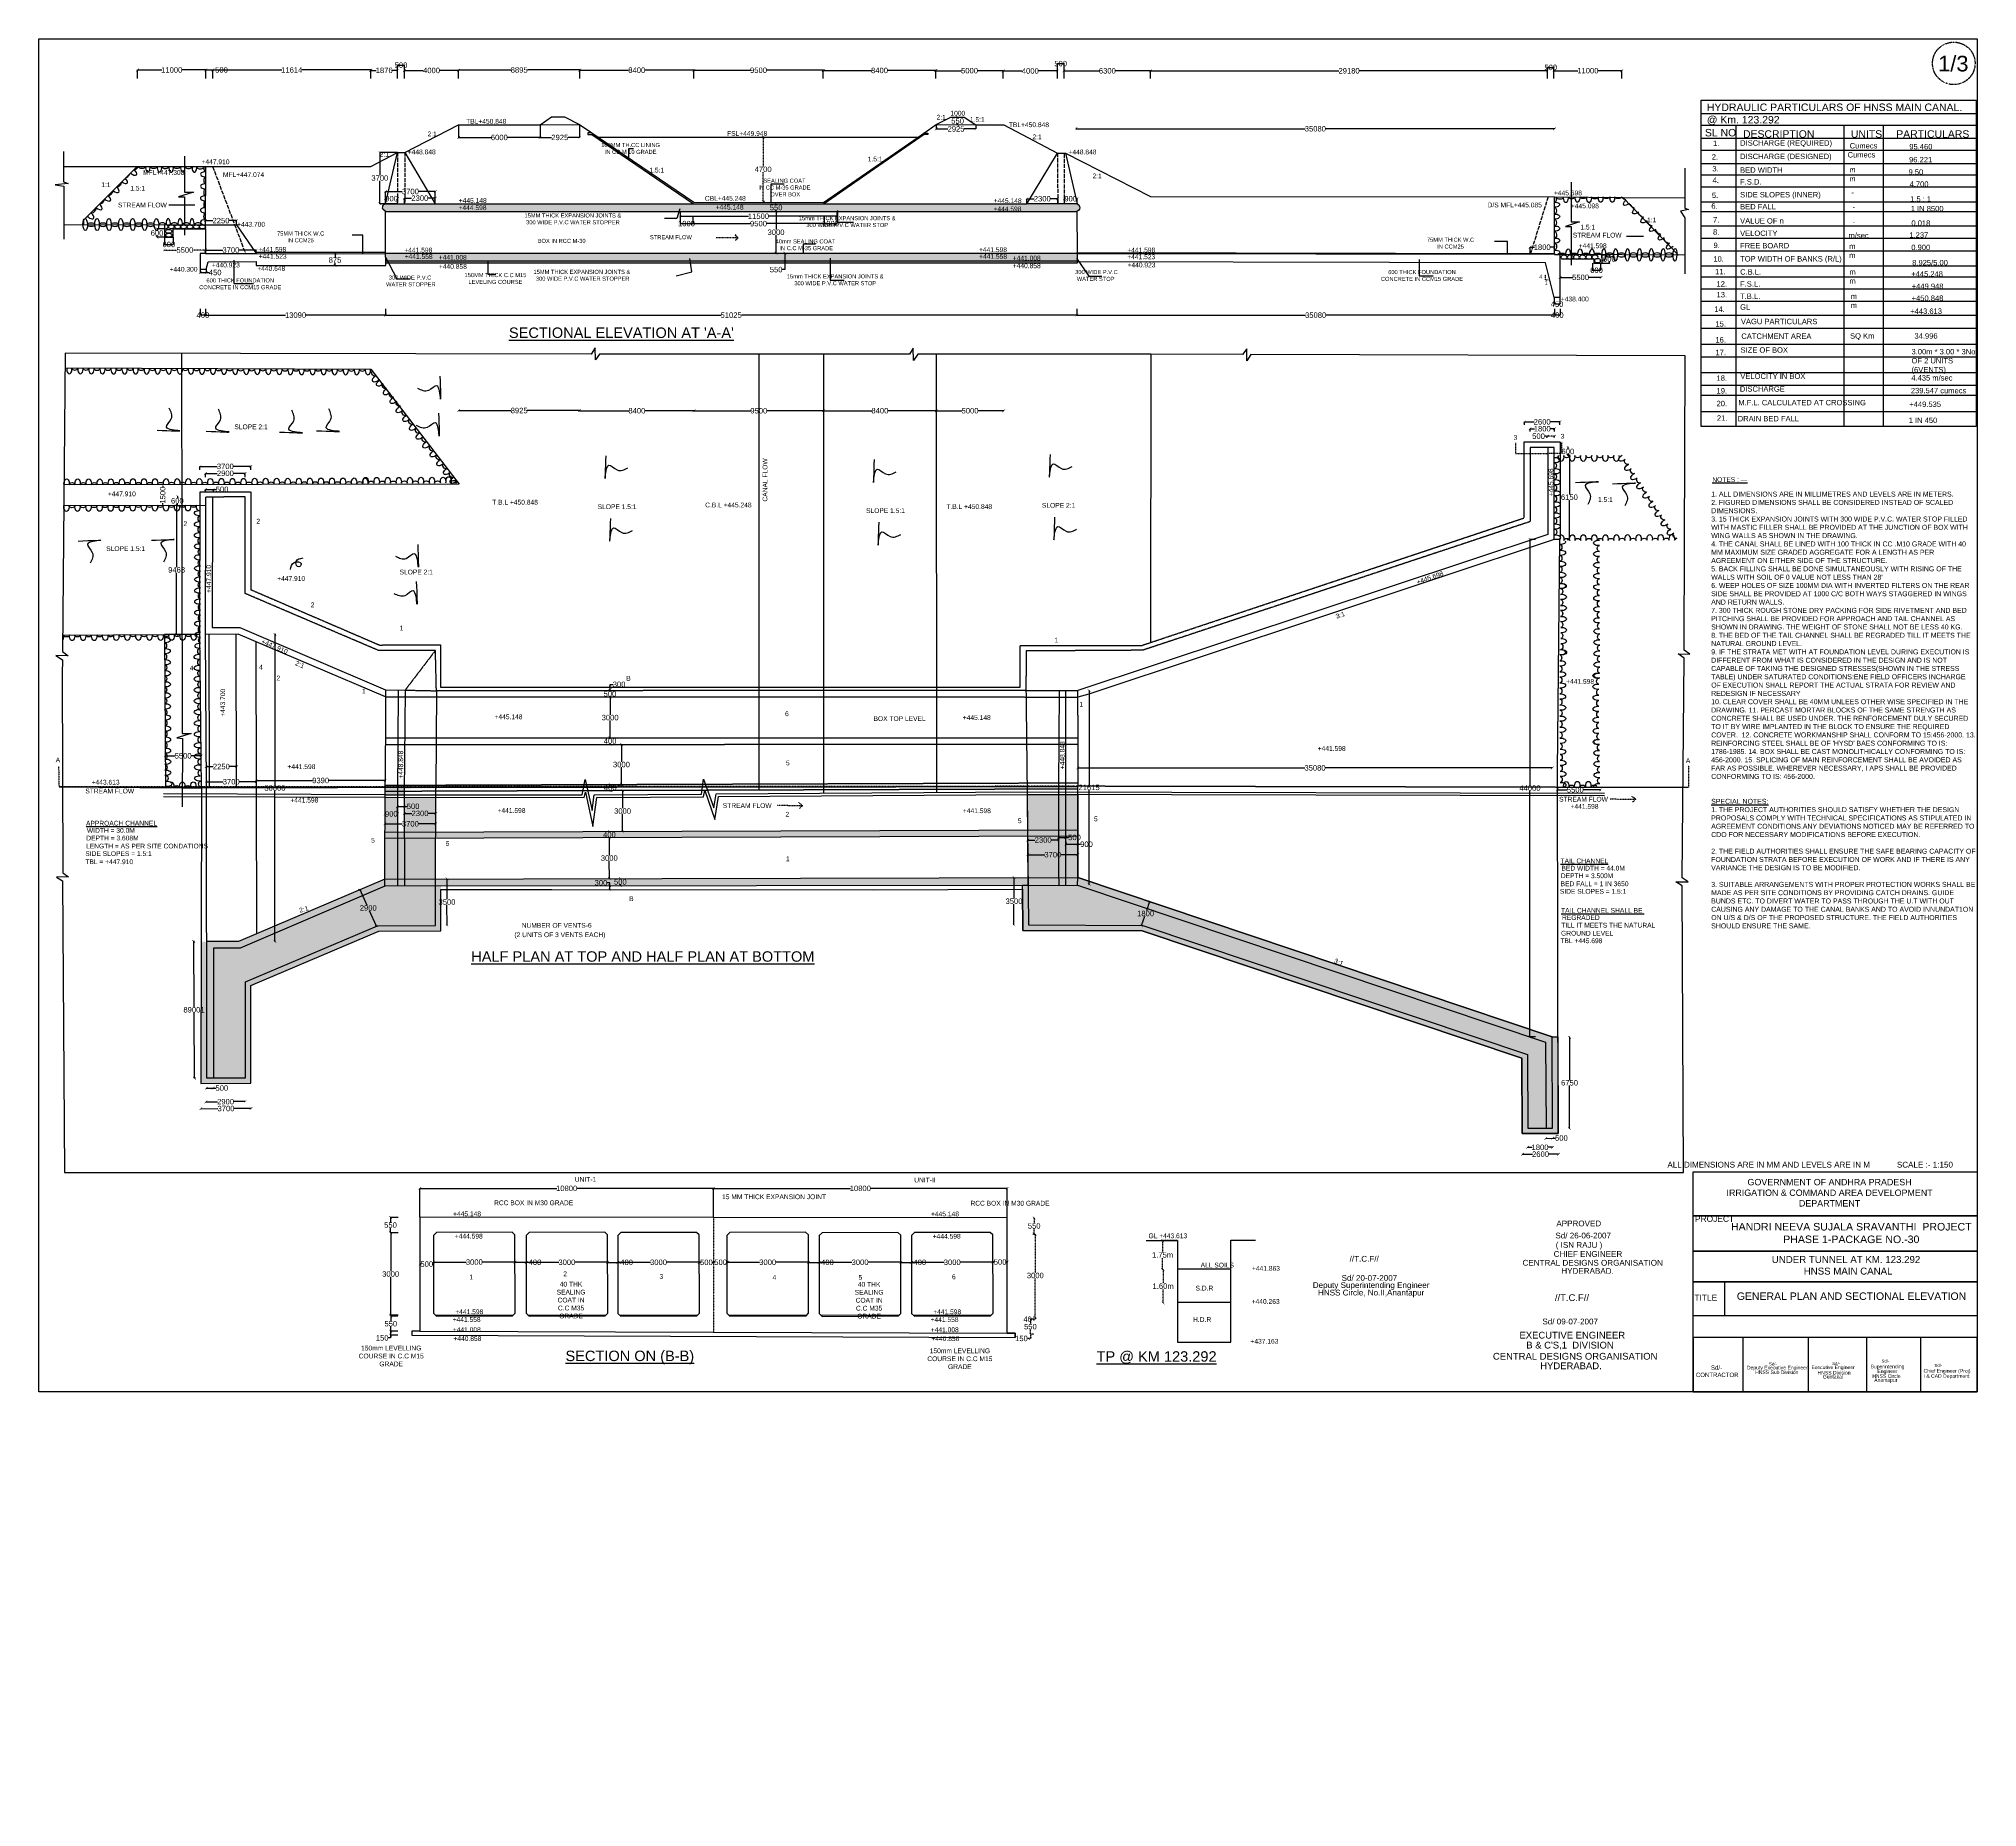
# Model space of a CAD drawing. Header units: inches. Extents: x -25940 to 116401, y 67945 to 197802.
import ezdxf
from ezdxf.enums import TextEntityAlignment as Align

# ---------------------------------------------------------------- set-up
doc = ezdxf.new("R2010")
doc.units = ezdxf.units.IN
doc.header["$MEASUREMENT"] = 0
doc.linetypes.add('ACAD_ISO02W100', pattern=[15, 12, -3])
doc.linetypes.add('HIDDEN2', pattern=[0.1875, 0.125, -0.0625])
for name, color, linetype in [('BOX & TEXT', 7, 'Continuous'), ('DIM', 7, 'Continuous'), ('DIM TEXT', 7, 'Continuous'), ('DIMENSION', 7, 'Continuous'), ('DOT LINE', 7, 'ACAD_ISO02W100'), ('HATCH', 7, 'Continuous'), ('LINE', 7, 'Continuous'), ('TEXT', 7, 'Continuous')]:
    doc.layers.add(name, color=color, linetype=linetype)
doc.styles.get("Standard").update_dxf_attribs({"font": 'arial.ttf'})
doc.dimstyles.new('DIM TEXT', dxfattribs={"dimtxt": 100, "dimasz": 90, "dimexe": 0.18, "dimexo": 0.0625, "dimgap": 0.09, "dimtad": 0, "dimdec": 0, "dimzin": 0, "dimdsep": 46, "dimtxsty": 'Standard', "dimcen": 0.09, "dimadec": 0, "dimazin": 0, "dimtfac": 1, "dimtdec": 0, "dimtofl": 0, "dimtmove": 0, "dimatfit": 3, "dimfxl": 1, "dimtolj": 1, "dimtzin": 0, "dimarcsym": 0})
doc.dimstyles.new('ST1', dxfattribs={"dimtxt": 400, "dimasz": 200, "dimexe": 0.18, "dimexo": 0.0625, "dimgap": 0.09, "dimtad": 0, "dimtih": 1, "dimtoh": 1, "dimdec": 0, "dimzin": 0, "dimdsep": 46, "dimtxsty": 'Standard', "dimblk": 'ARCHTICK', "dimcen": 0.09, "dimadec": 0, "dimazin": 0, "dimtfac": 1, "dimtdec": 0, "dimtofl": 0, "dimtmove": 0, "dimatfit": 3, "dimldrblk": 'ARCHTICK', "dimfxl": 1, "dimtolj": 1, "dimtzin": 0, "dimarcsym": 0})
doc.dimstyles.new('ST100', dxfattribs={"dimtxt": 100, "dimasz": 200, "dimexe": 0.18, "dimexo": 0.0625, "dimgap": 0.09, "dimtad": 0, "dimdec": 0, "dimzin": 0, "dimdsep": 46, "dimtxsty": 'Standard', "dimblk": 'ARCHTICK', "dimcen": 0.09, "dimadec": 0, "dimazin": 0, "dimtfac": 1, "dimtdec": 0, "dimtofl": 0, "dimtmove": 0, "dimatfit": 3, "dimldrblk": 'ARCHTICK', "dimfxl": 1, "dimtolj": 1, "dimtzin": 0, "dimarcsym": 0})
pattern_1 = [(50, (0, 0), (717.2602, -62.7521), [75, -825]), (355, (0, 0), (-138.7513, 752.192), [60, -660]), (100.4514, (59.8, -5.2), (578.5094, 689.4395), [63.7402, -701.142]), (46.1842, (0, 200), (1067.241, -165.519), [112.5, -1237.5]), (96.6356, (88.9, 186.2), (934.663, 974.118), [95.61, -1051.713]), (351.1842, (0, 200), (934.662, 974.1186), [90, -990]), (21, (100, 150), (596.907, -402.6189), [75, -825]), (326, (100, 150), (243.3153, 725.15), [60, -660]), (71.4514, (149.74, 116.45), (840.2226, 322.5305), [63.7402, -701.142]), (37.5, (0, 0), (12.15986, 332.89385), [0, -652, 0, -670, 0, -662.5]), (7.5, (0, 0), (263.0695, 394.4117), [0, -382, 0, -637, 0, -252.5]), (327.5, (-223, 0), (533.82244, -22.55487), [0, -250, 0, -780, 0, -1035]), (317.5, (-323, 0), (583.1862, 100.105), [0, -325, 0, -518, 0, -735])]
pattern_2 = [(50, (0, 0), (1075.8903, -94.128), [112.5, -1237.5]), (355, (0, 0), (-208.127, 1128.288), [90, -990]), (100.4514, (89.7, -7.8), (867.764, 1034.1593), [95.61, -1051.713]), (46.1842, (0, 300), (1600.862, -248.2785), [168.75, -1856.25]), (96.6356, (133.4, 279.3), (1401.994, 1461.177), [143.415, -1577.57]), (351.1842, (0, 300), (1401.993, 1461.178), [135, -1485]), (21, (150, 225), (895.3606, -603.9283), [112.5, -1237.5]), (326, (150, 225), (364.973, 1087.725), [90, -990]), (71.4514, (224.6, 174.7), (1260.334, 483.796), [95.61, -1051.713]), (37.5, (0, 0), (18.2398, 499.3408), [0, -978, 0, -1005, 0, -993.75]), (7.5, (0, 0), (394.6043, 591.6176), [0, -573, 0, -955.5, 0, -378.75]), (327.5, (-334.5, 0), (800.73365, -33.8323), [0, -375, 0, -1170, 0, -1552.5]), (317.5, (-484.5, 0), (874.7793, 150.1575), [0, -487.5, 0, -777, 0, -1102.5])]

# ---------------------------------------------------------------- blocks, each defined once
blk = doc.blocks.new('_ArchTick')
at = {"color": 0, "linetype": 'ByBlock', "const_width": 0.15}
blk.add_lwpolyline([(-0.5, -0.5), (0.5, 0.5)], dxfattribs=at)
blk = doc.blocks.new('*D2')
at = {"layer": 'Defpoints', "color": 0, "transparency": 16777216}
for p in [(-13675, 195513), (-18679, 194875), (-13675, 194875)]:
    blk.add_point(p, dxfattribs=at)
at = {"layer": 'DIM', "color": 0, "lineweight": -2, "transparency": 16777216}
for p, q in [((-18679, 194875), (-18679, 195513)), ((-18679, 195513), (-16910, 195513)), ((-13675, 195513), (-15444, 195513)), ((-13675, 194875), (-13675, 195513))]:
    blk.add_line(p, q, dxfattribs=at)
at = {"layer": 'DIM', "color": 0, "lineweight": -2, "transparency": 16777216, "xscale": 200, "yscale": 200, "zscale": 200, "rotation": 180}
blk.add_blockref('_ArchTick', (-18679, 195513), dxfattribs=at)
at = {"layer": 'DIM', "color": 0, "lineweight": -2, "transparency": 16777216, "xscale": 200, "yscale": 200, "zscale": 200}
blk.add_blockref('_ArchTick', (-13675, 195513), dxfattribs=at)
at = {"layer": 'DIM', "color": 0, "transparency": 16777216, "insert": (-16177, 195513), "char_height": 400, "attachment_point": 5}
blk.add_mtext('\\A1;11000', dxfattribs=at)
blk = doc.blocks.new('*D3')
at = {"layer": 'Defpoints', "color": 0, "transparency": 16777216}
for p in [(-13161, 195512), (-13675, 194875), (-13161, 194875)]:
    blk.add_point(p, dxfattribs=at)
at = {"layer": 'DIM', "color": 0, "lineweight": -2, "transparency": 16777216}
for p, q in [((-13675, 194875), (-13675, 195512)), ((-13675, 195512), (-13161, 195512)), ((-13161, 194875), (-13161, 195512)), ((-13161, 195512), (-12961, 195512))]:
    blk.add_line(p, q, dxfattribs=at)
at = {"layer": 'DIM', "color": 0, "lineweight": -2, "transparency": 16777216, "xscale": 200, "yscale": 200, "zscale": 200, "rotation": 180}
blk.add_blockref('_ArchTick', (-13675, 195512), dxfattribs=at)
at = {"layer": 'DIM', "color": 0, "lineweight": -2, "transparency": 16777216, "xscale": 200, "yscale": 200, "zscale": 200}
blk.add_blockref('_ArchTick', (-13161, 195512), dxfattribs=at)
at = {"layer": 'DIM', "color": 0, "transparency": 16777216, "insert": (-12520, 195512), "char_height": 400, "attachment_point": 5}
blk.add_mtext('\\A1;500', dxfattribs=at)
blk = doc.blocks.new('*D4')
at = {"layer": 'Defpoints', "color": 0, "transparency": 16777216}
for p in [(-1562, 195512), (-13161, 194875), (-1562, 194875)]:
    blk.add_point(p, dxfattribs=at)
at = {"layer": 'DIM', "color": 0, "lineweight": -2, "transparency": 16777216}
for p, q in [((-13161, 194875), (-13161, 195512)), ((-13161, 195512), (-8095, 195512)), ((-1562, 195512), (-6628, 195512)), ((-1562, 194875), (-1562, 195512))]:
    blk.add_line(p, q, dxfattribs=at)
at = {"layer": 'DIM', "color": 0, "lineweight": -2, "transparency": 16777216, "xscale": 200, "yscale": 200, "zscale": 200, "rotation": 180}
blk.add_blockref('_ArchTick', (-13161, 195512), dxfattribs=at)
at = {"layer": 'DIM', "color": 0, "lineweight": -2, "transparency": 16777216, "xscale": 200, "yscale": 200, "zscale": 200}
blk.add_blockref('_ArchTick', (-1562, 195512), dxfattribs=at)
at = {"layer": 'DIM', "color": 0, "transparency": 16777216, "insert": (-7362, 195512), "char_height": 400, "attachment_point": 5}
blk.add_mtext('\\A1;11614', dxfattribs=at)
blk = doc.blocks.new('*D5')
at = {"layer": 'Defpoints', "color": 0, "transparency": 16777216}
for p in [(410, 195481), (-1562, 194875), (410, 194875)]:
    blk.add_point(p, dxfattribs=at)
at = {"layer": 'DIM', "color": 0, "lineweight": -2, "transparency": 16777216}
for p, q in [((-1562, 194875), (-1562, 195481)), ((-1562, 195481), (-1155, 195481)), ((410, 195481), (2, 195481)), ((410, 194875), (410, 195481))]:
    blk.add_line(p, q, dxfattribs=at)
at = {"layer": 'DIM', "color": 0, "lineweight": -2, "transparency": 16777216, "xscale": 200, "yscale": 200, "zscale": 200, "rotation": 180}
blk.add_blockref('_ArchTick', (-1562, 195481), dxfattribs=at)
at = {"layer": 'DIM', "color": 0, "lineweight": -2, "transparency": 16777216, "xscale": 200, "yscale": 200, "zscale": 200}
blk.add_blockref('_ArchTick', (410, 195481), dxfattribs=at)
at = {"layer": 'DIM', "color": 0, "transparency": 16777216, "insert": (-576, 195481), "char_height": 400, "attachment_point": 5}
blk.add_mtext('\\A1;1876', dxfattribs=at)
blk = doc.blocks.new('*D6')
at = {"layer": 'Defpoints', "color": 0, "transparency": 16777216}
for p in [(911, 195861), (410, 194875), (911, 194875)]:
    blk.add_point(p, dxfattribs=at)
at = {"layer": 'DIM', "color": 0, "lineweight": -2, "transparency": 16777216}
for p, q in [((410, 194875), (410, 195861)), ((410, 195861), (911, 195861)), ((911, 194875), (911, 195861))]:
    blk.add_line(p, q, dxfattribs=at)
at = {"layer": 'DIM', "color": 0, "lineweight": -2, "transparency": 16777216, "xscale": 200, "yscale": 200, "zscale": 200, "rotation": 180}
blk.add_blockref('_ArchTick', (410, 195861), dxfattribs=at)
at = {"layer": 'DIM', "color": 0, "lineweight": -2, "transparency": 16777216, "xscale": 200, "yscale": 200, "zscale": 200}
blk.add_blockref('_ArchTick', (911, 195861), dxfattribs=at)
at = {"layer": 'DIM', "color": 0, "transparency": 16777216, "insert": (661, 195861), "char_height": 400, "attachment_point": 5}
blk.add_mtext('\\A1;500', dxfattribs=at)
blk = doc.blocks.new('*D7')
at = {"layer": 'Defpoints', "color": 0, "transparency": 16777216}
for p in [(4891, 195474), (911, 194875), (4891, 194875)]:
    blk.add_point(p, dxfattribs=at)
at = {"layer": 'DIM', "color": 0, "lineweight": -2, "transparency": 16777216}
for p, q in [((911, 194875), (911, 195474)), ((911, 195474), (2296, 195474)), ((4891, 195474), (3506, 195474)), ((4891, 194875), (4891, 195474))]:
    blk.add_line(p, q, dxfattribs=at)
at = {"layer": 'DIM', "color": 0, "lineweight": -2, "transparency": 16777216, "xscale": 200, "yscale": 200, "zscale": 200, "rotation": 180}
blk.add_blockref('_ArchTick', (911, 195474), dxfattribs=at)
at = {"layer": 'DIM', "color": 0, "lineweight": -2, "transparency": 16777216, "xscale": 200, "yscale": 200, "zscale": 200}
blk.add_blockref('_ArchTick', (4891, 195474), dxfattribs=at)
at = {"layer": 'DIM', "color": 0, "transparency": 16777216, "insert": (2901, 195474), "char_height": 400, "attachment_point": 5}
blk.add_mtext('\\A1;4000', dxfattribs=at)
blk = doc.blocks.new('*D8')
at = {"layer": 'Defpoints', "color": 0, "transparency": 16777216}
for p in [(22159, 195494), (13786, 194875), (22159, 194875)]:
    blk.add_point(p, dxfattribs=at)
at = {"layer": 'DIM', "color": 0, "lineweight": -2, "transparency": 16777216}
for p, q in [((13786, 194875), (13786, 195494)), ((13786, 195494), (17375, 195494)), ((22159, 195494), (18569, 195494)), ((22159, 194875), (22159, 195494))]:
    blk.add_line(p, q, dxfattribs=at)
at = {"layer": 'DIM', "color": 0, "lineweight": -2, "transparency": 16777216, "xscale": 200, "yscale": 200, "zscale": 200, "rotation": 180}
blk.add_blockref('_ArchTick', (13786, 195494), dxfattribs=at)
at = {"layer": 'DIM', "color": 0, "lineweight": -2, "transparency": 16777216, "xscale": 200, "yscale": 200, "zscale": 200}
blk.add_blockref('_ArchTick', (22159, 195494), dxfattribs=at)
at = {"layer": 'DIM', "color": 0, "transparency": 16777216, "insert": (17972, 195494), "char_height": 400, "attachment_point": 5}
blk.add_mtext('\\A1;8400', dxfattribs=at)
blk = doc.blocks.new('*D9')
at = {"layer": 'Defpoints', "color": 0, "transparency": 16777216}
for p in [(31665, 195486), (22159, 194875), (31665, 194875)]:
    blk.add_point(p, dxfattribs=at)
at = {"layer": 'DIM', "color": 0, "lineweight": -2, "transparency": 16777216}
for p, q in [((22159, 194875), (22159, 195486)), ((22159, 195486), (26315, 195486)), ((31665, 195486), (27509, 195486)), ((31665, 194875), (31665, 195486))]:
    blk.add_line(p, q, dxfattribs=at)
at = {"layer": 'DIM', "color": 0, "lineweight": -2, "transparency": 16777216, "xscale": 200, "yscale": 200, "zscale": 200, "rotation": 180}
blk.add_blockref('_ArchTick', (22159, 195486), dxfattribs=at)
at = {"layer": 'DIM', "color": 0, "lineweight": -2, "transparency": 16777216, "xscale": 200, "yscale": 200, "zscale": 200}
blk.add_blockref('_ArchTick', (31665, 195486), dxfattribs=at)
at = {"layer": 'DIM', "color": 0, "transparency": 16777216, "insert": (26912, 195486), "char_height": 400, "attachment_point": 5}
blk.add_mtext('\\A1;9500', dxfattribs=at)
blk = doc.blocks.new('*D10')
at = {"layer": 'Defpoints', "color": 0, "transparency": 16777216}
for p in [(39926, 195475), (31665, 194875), (39926, 194875)]:
    blk.add_point(p, dxfattribs=at)
at = {"layer": 'DIM', "color": 0, "lineweight": -2, "transparency": 16777216}
for p, q in [((31665, 194875), (31665, 195475)), ((31665, 195475), (35199, 195475)), ((39926, 195475), (36393, 195475)), ((39926, 194875), (39926, 195475))]:
    blk.add_line(p, q, dxfattribs=at)
at = {"layer": 'DIM', "color": 0, "lineweight": -2, "transparency": 16777216, "xscale": 200, "yscale": 200, "zscale": 200, "rotation": 180}
blk.add_blockref('_ArchTick', (31665, 195475), dxfattribs=at)
at = {"layer": 'DIM', "color": 0, "lineweight": -2, "transparency": 16777216, "xscale": 200, "yscale": 200, "zscale": 200}
blk.add_blockref('_ArchTick', (39926, 195475), dxfattribs=at)
at = {"layer": 'DIM', "color": 0, "transparency": 16777216, "insert": (35796, 195475), "char_height": 400, "attachment_point": 5}
blk.add_mtext('\\A1;8400', dxfattribs=at)
blk = doc.blocks.new('*D11')
at = {"layer": 'Defpoints', "color": 0, "transparency": 16777216}
for p in [(44884, 195459), (39926, 194875), (44884, 194875)]:
    blk.add_point(p, dxfattribs=at)
at = {"layer": 'DIM', "color": 0, "lineweight": -2, "transparency": 16777216}
for p, q in [((39926, 194875), (39926, 195459)), ((39926, 195459), (41809, 195459)), ((44884, 195459), (43002, 195459)), ((44884, 194875), (44884, 195459))]:
    blk.add_line(p, q, dxfattribs=at)
at = {"layer": 'DIM', "color": 0, "lineweight": -2, "transparency": 16777216, "xscale": 200, "yscale": 200, "zscale": 200, "rotation": 180}
blk.add_blockref('_ArchTick', (39926, 195459), dxfattribs=at)
at = {"layer": 'DIM', "color": 0, "lineweight": -2, "transparency": 16777216, "xscale": 200, "yscale": 200, "zscale": 200}
blk.add_blockref('_ArchTick', (44884, 195459), dxfattribs=at)
at = {"layer": 'DIM', "color": 0, "transparency": 16777216, "insert": (42405, 195459), "char_height": 400, "attachment_point": 5}
blk.add_mtext('\\A1;5000', dxfattribs=at)
blk = doc.blocks.new('*D12')
at = {"layer": 'Defpoints', "color": 0, "transparency": 16777216}
for p in [(48855, 195440), (44884, 194875), (48855, 194875)]:
    blk.add_point(p, dxfattribs=at)
at = {"layer": 'DIM', "color": 0, "lineweight": -2, "transparency": 16777216}
for p, q in [((44884, 194875), (44884, 195440)), ((44884, 195440), (46265, 195440)), ((48855, 195440), (47474, 195440)), ((48855, 194875), (48855, 195440))]:
    blk.add_line(p, q, dxfattribs=at)
at = {"layer": 'DIM', "color": 0, "lineweight": -2, "transparency": 16777216, "xscale": 200, "yscale": 200, "zscale": 200, "rotation": 180}
blk.add_blockref('_ArchTick', (44884, 195440), dxfattribs=at)
at = {"layer": 'DIM', "color": 0, "lineweight": -2, "transparency": 16777216, "xscale": 200, "yscale": 200, "zscale": 200}
blk.add_blockref('_ArchTick', (48855, 195440), dxfattribs=at)
at = {"layer": 'DIM', "color": 0, "transparency": 16777216, "insert": (46870, 195440), "char_height": 400, "attachment_point": 5}
blk.add_mtext('\\A1;4000', dxfattribs=at)
blk = doc.blocks.new('*D13')
at = {"layer": 'Defpoints', "color": 0, "transparency": 16777216}
for p in [(49345, 195976), (48855, 194875), (49345, 194875)]:
    blk.add_point(p, dxfattribs=at)
at = {"layer": 'DIM', "color": 0, "lineweight": -2, "transparency": 16777216}
for p, q in [((48855, 194875), (48855, 195976)), ((48855, 195976), (49345, 195976)), ((49345, 194875), (49345, 195976))]:
    blk.add_line(p, q, dxfattribs=at)
at = {"layer": 'DIM', "color": 0, "lineweight": -2, "transparency": 16777216, "xscale": 200, "yscale": 200, "zscale": 200, "rotation": 180}
blk.add_blockref('_ArchTick', (48855, 195976), dxfattribs=at)
at = {"layer": 'DIM', "color": 0, "lineweight": -2, "transparency": 16777216, "xscale": 200, "yscale": 200, "zscale": 200}
blk.add_blockref('_ArchTick', (49345, 195976), dxfattribs=at)
at = {"layer": 'DIM', "color": 0, "transparency": 16777216, "insert": (49100, 195976), "char_height": 400, "attachment_point": 5}
blk.add_mtext('\\A1;500', dxfattribs=at)
blk = doc.blocks.new('*D14')
at = {"layer": 'Defpoints', "color": 0, "transparency": 16777216}
for p in [(55703, 195447), (49345, 194875), (55703, 194875)]:
    blk.add_point(p, dxfattribs=at)
at = {"layer": 'DIM', "color": 0, "lineweight": -2, "transparency": 16777216}
for p, q in [((49345, 194875), (49345, 195447)), ((49345, 195447), (51926, 195447)), ((55703, 195447), (53122, 195447)), ((55703, 194875), (55703, 195447))]:
    blk.add_line(p, q, dxfattribs=at)
at = {"layer": 'DIM', "color": 0, "lineweight": -2, "transparency": 16777216, "xscale": 200, "yscale": 200, "zscale": 200, "rotation": 180}
blk.add_blockref('_ArchTick', (49345, 195447), dxfattribs=at)
at = {"layer": 'DIM', "color": 0, "lineweight": -2, "transparency": 16777216, "xscale": 200, "yscale": 200, "zscale": 200}
blk.add_blockref('_ArchTick', (55703, 195447), dxfattribs=at)
at = {"layer": 'DIM', "color": 0, "transparency": 16777216, "insert": (52524, 195447), "char_height": 400, "attachment_point": 5}
blk.add_mtext('\\A1;6300', dxfattribs=at)
blk = doc.blocks.new('*D15')
at = {"layer": 'Defpoints', "color": 0, "transparency": 16777216}
for p in [(84845, 195447), (55703, 194875), (84845, 194875)]:
    blk.add_point(p, dxfattribs=at)
at = {"layer": 'DIM', "color": 0, "lineweight": -2, "transparency": 16777216}
for p, q in [((55703, 194875), (55703, 195447)), ((55703, 195447), (69518, 195447)), ((84845, 195447), (71029, 195447)), ((84845, 194875), (84845, 195447))]:
    blk.add_line(p, q, dxfattribs=at)
at = {"layer": 'DIM', "color": 0, "lineweight": -2, "transparency": 16777216, "xscale": 200, "yscale": 200, "zscale": 200, "rotation": 180}
blk.add_blockref('_ArchTick', (55703, 195447), dxfattribs=at)
at = {"layer": 'DIM', "color": 0, "lineweight": -2, "transparency": 16777216, "xscale": 200, "yscale": 200, "zscale": 200}
blk.add_blockref('_ArchTick', (84845, 195447), dxfattribs=at)
at = {"layer": 'DIM', "color": 0, "transparency": 16777216, "insert": (70274, 195447), "char_height": 400, "attachment_point": 5}
blk.add_mtext('\\A1;29180', dxfattribs=at)
blk = doc.blocks.new('*D16')
at = {"layer": 'Defpoints', "color": 0, "transparency": 16777216}
for p in [(85322, 195696), (84845, 194875), (85322, 194875)]:
    blk.add_point(p, dxfattribs=at)
at = {"layer": 'DIM', "color": 0, "lineweight": -2, "transparency": 16777216}
for p, q in [((84845, 194875), (84845, 195696)), ((84845, 195696), (85322, 195696)), ((85322, 194875), (85322, 195696))]:
    blk.add_line(p, q, dxfattribs=at)
at = {"layer": 'DIM', "color": 0, "lineweight": -2, "transparency": 16777216, "xscale": 200, "yscale": 200, "zscale": 200, "rotation": 180}
blk.add_blockref('_ArchTick', (84845, 195696), dxfattribs=at)
at = {"layer": 'DIM', "color": 0, "lineweight": -2, "transparency": 16777216, "xscale": 200, "yscale": 200, "zscale": 200}
blk.add_blockref('_ArchTick', (85322, 195696), dxfattribs=at)
at = {"layer": 'DIM', "color": 0, "transparency": 16777216, "insert": (85084, 195696), "char_height": 400, "attachment_point": 5}
blk.add_mtext('\\A1;500', dxfattribs=at)
blk = doc.blocks.new('*D17')
at = {"layer": 'Defpoints', "color": 0, "transparency": 16777216}
for p in [(90295, 195456), (85322, 194875), (90295, 194875)]:
    blk.add_point(p, dxfattribs=at)
at = {"layer": 'DIM', "color": 0, "lineweight": -2, "transparency": 16777216}
for p, q in [((85322, 194876), (85322, 195456)), ((85322, 195456), (87075, 195456)), ((90295, 195456), (88542, 195456)), ((90295, 194876), (90295, 195456))]:
    blk.add_line(p, q, dxfattribs=at)
at = {"layer": 'DIM', "color": 0, "lineweight": -2, "transparency": 16777216, "xscale": 200, "yscale": 200, "zscale": 200, "rotation": 180}
blk.add_blockref('_ArchTick', (85322, 195456), dxfattribs=at)
at = {"layer": 'DIM', "color": 0, "lineweight": -2, "transparency": 16777216, "xscale": 200, "yscale": 200, "zscale": 200}
blk.add_blockref('_ArchTick', (90295, 195456), dxfattribs=at)
at = {"layer": 'DIM', "color": 0, "transparency": 16777216, "insert": (87809, 195456), "char_height": 400, "attachment_point": 5}
blk.add_mtext('\\A1;11000', dxfattribs=at)
blk = doc.blocks.new('*D32')
at = {"layer": 'Defpoints', "color": 0, "transparency": 16777216}
for p in [(-13695, 184143), (-11422, 184447), (-11422, 184148)]:
    blk.add_point(p, dxfattribs=at)
at = {"layer": 'DIM', "color": 0, "lineweight": -2, "transparency": 16777216}
for p, q in [((-13695, 184143), (-13695, 184447)), ((-13695, 184447), (-13159, 184447)), ((-11422, 184447), (-11959, 184447)), ((-11422, 184148), (-11422, 184447))]:
    blk.add_line(p, q, dxfattribs=at)
at = {"layer": 'DIM', "color": 0, "lineweight": -2, "transparency": 16777216, "xscale": 200, "yscale": 200, "zscale": 200, "rotation": 180}
blk.add_blockref('_ArchTick', (-13695, 184447), dxfattribs=at)
at = {"layer": 'DIM', "color": 0, "lineweight": -2, "transparency": 16777216, "xscale": 200, "yscale": 200, "zscale": 200}
blk.add_blockref('_ArchTick', (-11422, 184447), dxfattribs=at)
at = {"layer": 'DIM', "color": 0, "transparency": 16777216, "insert": (-12559, 184447), "char_height": 400, "attachment_point": 5}
blk.add_mtext('\\A1;2250', dxfattribs=at)
blk = doc.blocks.new('*D33')
at = {"layer": 'Defpoints', "color": 0, "transparency": 16777216}
for p in [(-17256, 183843), (-16700, 183843), (-16700, 183230)]:
    blk.add_point(p, dxfattribs=at)
at = {"layer": 'DIM', "color": 0, "lineweight": -2, "transparency": 16777216}
for p, q in [((-16700, 183843), (-17256, 183843)), ((-17256, 183843), (-17256, 183741)), ((-17256, 183230), (-17256, 183332)), ((-16700, 183230), (-17256, 183230))]:
    blk.add_line(p, q, dxfattribs=at)
at = {"layer": 'DIM', "color": 0, "lineweight": -2, "transparency": 16777216, "xscale": 200, "yscale": 200, "zscale": 200}
for p, rotation in [((-17256, 183843), 90), ((-17256, 183230), 270)]:
    blk.add_blockref('_ArchTick', p, dxfattribs=dict(at, rotation=rotation))
at = {"layer": 'DIM', "color": 0, "transparency": 16777216, "insert": (-17256, 183536), "char_height": 400, "attachment_point": 5}
blk.add_mtext('\\A1;600', dxfattribs=at)
blk = doc.blocks.new('*D34')
at = {"layer": 'Defpoints', "color": 0, "transparency": 16777216}
for p in [(-16700, 183230), (-16075, 183230), (-16075, 182698)]:
    blk.add_point(p, dxfattribs=at)
at = {"layer": 'DIM', "color": 0, "lineweight": -2, "transparency": 16777216}
for p, q in [((-16700, 183230), (-16700, 182697)), ((-16700, 182698), (-16075, 182698)), ((-16075, 183230), (-16075, 182697))]:
    blk.add_line(p, q, dxfattribs=at)
at = {"layer": 'DIM', "color": 0, "lineweight": -2, "transparency": 16777216, "xscale": 200, "yscale": 200, "zscale": 200, "rotation": 180}
blk.add_blockref('_ArchTick', (-16700, 182698), dxfattribs=at)
at = {"layer": 'DIM', "color": 0, "lineweight": -2, "transparency": 16777216, "xscale": 200, "yscale": 200, "zscale": 200}
blk.add_blockref('_ArchTick', (-16075, 182698), dxfattribs=at)
at = {"layer": 'DIM', "color": 0, "transparency": 16777216, "insert": (-16388, 182698), "char_height": 400, "attachment_point": 5}
blk.add_mtext('\\A1;600', dxfattribs=at)
blk = doc.blocks.new('*D35')
at = {"layer": 'Defpoints', "color": 0, "transparency": 16777216}
for p in [(-13695, 182287), (-13695, 182026), (-9970, 182045)]:
    blk.add_point(p, dxfattribs=at)
at = {"layer": 'DIM', "color": 0, "lineweight": -2, "transparency": 16777216}
for p, q in [((-13695, 182026), (-13695, 182287)), ((-13695, 182287), (-12429, 182287)), ((-9970, 182287), (-11236, 182287)), ((-9970, 182045), (-9970, 182287))]:
    blk.add_line(p, q, dxfattribs=at)
at = {"layer": 'DIM', "color": 0, "lineweight": -2, "transparency": 16777216, "xscale": 200, "yscale": 200, "zscale": 200, "rotation": 180}
blk.add_blockref('_ArchTick', (-13695, 182287), dxfattribs=at)
at = {"layer": 'DIM', "color": 0, "lineweight": -2, "transparency": 16777216, "xscale": 200, "yscale": 200, "zscale": 200}
blk.add_blockref('_ArchTick', (-9970, 182287), dxfattribs=at)
at = {"layer": 'DIM', "color": 0, "transparency": 16777216, "insert": (-11832, 182287), "char_height": 400, "attachment_point": 5}
blk.add_mtext('\\A1;3700', dxfattribs=at)
blk = doc.blocks.new('*D36')
at = {"layer": 'Defpoints', "color": 0, "transparency": 16777216}
for p in [(-896, 189453), (400, 189453), (410, 185693)]:
    blk.add_point(p, dxfattribs=at)
at = {"layer": 'DIM', "color": 0, "lineweight": -2, "transparency": 16777216}
for p, q in [((400, 189453), (-896, 189453)), ((-896, 189453), (-896, 187777)), ((-896, 185693), (-896, 187368)), ((410, 185693), (-896, 185693))]:
    blk.add_line(p, q, dxfattribs=at)
at = {"layer": 'DIM', "color": 0, "lineweight": -2, "transparency": 16777216, "xscale": 200, "yscale": 200, "zscale": 200}
for p, rotation in [((-896, 189453), 90), ((-896, 185693), 270)]:
    blk.add_blockref('_ArchTick', p, dxfattribs=dict(at, rotation=rotation))
at = {"layer": 'DIM', "color": 0, "transparency": 16777216, "insert": (-896, 187573), "char_height": 400, "attachment_point": 5}
blk.add_mtext('\\A1;3700', dxfattribs=at)
blk = doc.blocks.new('*D18')
at = {"layer": 'Defpoints', "color": 0, "transparency": 16777216}
for p in [(13786, 195510), (4891, 194875), (13786, 194875)]:
    blk.add_point(p, dxfattribs=at)
at = {"layer": 'DIM', "color": 0, "lineweight": -2, "transparency": 16777216}
for p, q in [((4891, 194875), (4891, 195510)), ((4891, 195510), (8739, 195510)), ((13786, 195510), (9938, 195510)), ((13786, 194875), (13786, 195510))]:
    blk.add_line(p, q, dxfattribs=at)
at = {"layer": 'DIM', "color": 0, "lineweight": -2, "transparency": 16777216, "xscale": 200, "yscale": 200, "zscale": 200, "rotation": 180}
blk.add_blockref('_ArchTick', (4891, 195510), dxfattribs=at)
at = {"layer": 'DIM', "color": 0, "lineweight": -2, "transparency": 16777216, "xscale": 200, "yscale": 200, "zscale": 200}
blk.add_blockref('_ArchTick', (13786, 195510), dxfattribs=at)
at = {"layer": 'DIM', "color": 0, "transparency": 16777216, "insert": (9338, 195510), "char_height": 400, "attachment_point": 5}
blk.add_mtext('\\A1;8895', dxfattribs=at)
blk = doc.blocks.new('*D37')
at = {"layer": 'Defpoints', "color": 0, "transparency": 16777216}
for p in [(3174, 186587), (-473, 185693), (3174, 185693)]:
    blk.add_point(p, dxfattribs=at)
at = {"layer": 'DIM', "color": 0, "lineweight": -2, "transparency": 16777216}
for p, q in [((-473, 185693), (-473, 186587)), ((-473, 186587), (754, 186587)), ((3174, 186587), (1947, 186587)), ((3174, 185693), (3174, 186587))]:
    blk.add_line(p, q, dxfattribs=at)
at = {"layer": 'DIM', "color": 0, "lineweight": -2, "transparency": 16777216, "xscale": 200, "yscale": 200, "zscale": 200, "rotation": 180}
blk.add_blockref('_ArchTick', (-473, 186587), dxfattribs=at)
at = {"layer": 'DIM', "color": 0, "lineweight": -2, "transparency": 16777216, "xscale": 200, "yscale": 200, "zscale": 200}
blk.add_blockref('_ArchTick', (3174, 186587), dxfattribs=at)
at = {"layer": 'DIM', "color": 0, "transparency": 16777216, "insert": (1351, 186587), "char_height": 400, "attachment_point": 5}
blk.add_mtext('\\A1;3700', dxfattribs=at)
blk = doc.blocks.new('*D38')
at = {"layer": 'Defpoints', "color": 0, "transparency": 16777216}
for p in [(910, 186098), (910, 185693), (3174, 185693)]:
    blk.add_point(p, dxfattribs=at)
at = {"layer": 'DIM', "color": 0, "lineweight": -2, "transparency": 16777216}
for p, q in [((910, 185693), (910, 186098)), ((910, 186098), (1442, 186098)), ((3174, 186098), (2642, 186098)), ((3174, 185693), (3174, 186098))]:
    blk.add_line(p, q, dxfattribs=at)
at = {"layer": 'DIM', "color": 0, "lineweight": -2, "transparency": 16777216, "xscale": 200, "yscale": 200, "zscale": 200, "rotation": 180}
blk.add_blockref('_ArchTick', (910, 186098), dxfattribs=at)
at = {"layer": 'DIM', "color": 0, "lineweight": -2, "transparency": 16777216, "xscale": 200, "yscale": 200, "zscale": 200}
blk.add_blockref('_ArchTick', (3174, 186098), dxfattribs=at)
at = {"layer": 'DIM', "color": 0, "transparency": 16777216, "insert": (2042, 186098), "char_height": 400, "attachment_point": 5}
blk.add_mtext('\\A1;2300', dxfattribs=at)
blk = doc.blocks.new('*D19')
at = {"layer": 'Defpoints', "color": 0, "transparency": 16777216}
for p in [(-473, 186061), (-473, 185693), (410, 185693)]:
    blk.add_point(p, dxfattribs=at)
at = {"layer": 'DIM', "color": 0, "lineweight": -2, "transparency": 16777216}
for p, q in [((-473, 185693), (-473, 186061)), ((-473, 186061), (-472, 186061)), ((410, 185693), (410, 186061)), ((410, 186061), (410, 186061))]:
    blk.add_line(p, q, dxfattribs=at)
at = {"layer": 'DIM', "color": 0, "lineweight": -2, "transparency": 16777216, "xscale": 200, "yscale": 200, "zscale": 200, "rotation": 180}
blk.add_blockref('_ArchTick', (-473, 186061), dxfattribs=at)
at = {"layer": 'DIM', "color": 0, "lineweight": -2, "transparency": 16777216, "xscale": 200, "yscale": 200, "zscale": 200}
blk.add_blockref('_ArchTick', (410, 186061), dxfattribs=at)
at = {"layer": 'DIM', "color": 0, "transparency": 16777216, "insert": (-31, 186061), "char_height": 400, "attachment_point": 5}
blk.add_mtext('\\A1;900', dxfattribs=at)
blk = doc.blocks.new('*D39')
at = {"layer": 'Defpoints', "color": 0, "transparency": 16777216}
for p in [(4889, 191489), (10868, 191489), (10868, 190555)]:
    blk.add_point(p, dxfattribs=at)
at = {"layer": 'DIM', "color": 0, "lineweight": -2, "transparency": 16777216}
for p, q in [((4889, 191489), (4889, 190554)), ((10868, 191489), (10868, 190554)), ((4889, 190555), (7281, 190555)), ((10868, 190555), (8476, 190555))]:
    blk.add_line(p, q, dxfattribs=at)
at = {"layer": 'DIM', "color": 0, "lineweight": -2, "transparency": 16777216, "xscale": 200, "yscale": 200, "zscale": 200, "rotation": 180}
blk.add_blockref('_ArchTick', (4889, 190555), dxfattribs=at)
at = {"layer": 'DIM', "color": 0, "lineweight": -2, "transparency": 16777216, "xscale": 200, "yscale": 200, "zscale": 200}
blk.add_blockref('_ArchTick', (10868, 190555), dxfattribs=at)
at = {"layer": 'DIM', "color": 0, "transparency": 16777216, "insert": (7879, 190555), "char_height": 400, "attachment_point": 5}
blk.add_mtext('\\A1;6000', dxfattribs=at)
blk = doc.blocks.new('*D40')
at = {"layer": 'Defpoints', "color": 0, "transparency": 16777216}
for p in [(10868, 191489), (13770, 191513), (13770, 190555)]:
    blk.add_point(p, dxfattribs=at)
at = {"layer": 'DIM', "color": 0, "lineweight": -2, "transparency": 16777216}
for p, q in [((10868, 191489), (10868, 190554)), ((13770, 191513), (13770, 190554)), ((10868, 190555), (11717, 190555)), ((13770, 190555), (12922, 190555))]:
    blk.add_line(p, q, dxfattribs=at)
at = {"layer": 'DIM', "color": 0, "lineweight": -2, "transparency": 16777216, "xscale": 200, "yscale": 200, "zscale": 200, "rotation": 180}
blk.add_blockref('_ArchTick', (10868, 190555), dxfattribs=at)
at = {"layer": 'DIM', "color": 0, "lineweight": -2, "transparency": 16777216, "xscale": 200, "yscale": 200, "zscale": 200}
blk.add_blockref('_ArchTick', (13770, 190555), dxfattribs=at)
at = {"layer": 'DIM', "color": 0, "transparency": 16777216, "insert": (12319, 190555), "char_height": 400, "attachment_point": 5}
blk.add_mtext('\\A1;2925', dxfattribs=at)
blk = doc.blocks.new('*D41')
at = {"layer": 'Defpoints', "color": 0, "transparency": 16777216}
for p in [(-14079, 180891), (-13636, 180891), (-13636, 180637)]:
    blk.add_point(p, dxfattribs=at)
at = {"layer": 'DIM', "color": 0, "lineweight": -2, "transparency": 16777216}
for p, q in [((-14079, 180890), (-14079, 180637)), ((-13636, 180890), (-13636, 180637)), ((-14079, 180637), (-13636, 180637)), ((-13636, 180637), (-13436, 180637))]:
    blk.add_line(p, q, dxfattribs=at)
at = {"layer": 'DIM', "color": 0, "lineweight": -2, "transparency": 16777216, "xscale": 200, "yscale": 200, "zscale": 200, "rotation": 180}
blk.add_blockref('_ArchTick', (-14079, 180637), dxfattribs=at)
at = {"layer": 'DIM', "color": 0, "lineweight": -2, "transparency": 16777216, "xscale": 200, "yscale": 200, "zscale": 200}
blk.add_blockref('_ArchTick', (-13636, 180637), dxfattribs=at)
at = {"layer": 'DIM', "color": 0, "transparency": 16777216, "insert": (-12987, 180637), "char_height": 400, "attachment_point": 5}
blk.add_mtext('\\A1;450', dxfattribs=at)
blk = doc.blocks.new('*D42')
at = {"layer": 'Defpoints', "color": 0, "transparency": 16777216}
for p in [(-4187, 181156), (-4161, 182028), (-4161, 181156)]:
    blk.add_point(p, dxfattribs=at)
at = {"layer": 'DIM', "color": 0, "lineweight": -2, "transparency": 16777216}
for p, q in [((-4161, 182028), (-4188, 182028)), ((-4161, 181156), (-4188, 181156)), ((-4187, 182028), (-4187, 181761)), ((-4187, 181156), (-4187, 181353))]:
    blk.add_line(p, q, dxfattribs=at)
at = {"layer": 'DIM', "color": 0, "lineweight": -2, "transparency": 16777216, "xscale": 200, "yscale": 200, "zscale": 200}
for p, rotation in [((-4187, 182028), 90), ((-4187, 181156), 270)]:
    blk.add_blockref('_ArchTick', p, dxfattribs=dict(at, rotation=rotation))
at = {"layer": 'DIM', "color": 0, "transparency": 16777216, "insert": (-4187, 181557), "char_height": 400, "attachment_point": 5}
blk.add_mtext('\\A1;875', dxfattribs=at)
blk = doc.blocks.new('*D43')
at = {"layer": 'Defpoints', "color": 0, "transparency": 16777216}
for p in [(21151, 185124), (32665, 185124), (32665, 184767)]:
    blk.add_point(p, dxfattribs=at)
at = {"layer": 'DIM', "color": 0, "lineweight": -2, "transparency": 16777216}
for p, q in [((21151, 185124), (21151, 184766)), ((32665, 185124), (32665, 184766)), ((21151, 184767), (26175, 184767)), ((32665, 184767), (27641, 184767))]:
    blk.add_line(p, q, dxfattribs=at)
at = {"layer": 'DIM', "color": 0, "lineweight": -2, "transparency": 16777216, "xscale": 200, "yscale": 200, "zscale": 200, "rotation": 180}
blk.add_blockref('_ArchTick', (21151, 184767), dxfattribs=at)
at = {"layer": 'DIM', "color": 0, "lineweight": -2, "transparency": 16777216, "xscale": 200, "yscale": 200, "zscale": 200}
blk.add_blockref('_ArchTick', (32665, 184767), dxfattribs=at)
at = {"layer": 'DIM', "color": 0, "transparency": 16777216, "insert": (26908, 184767), "char_height": 400, "attachment_point": 5}
blk.add_mtext('\\A1;11500', dxfattribs=at)
blk = doc.blocks.new('*D20')
at = {"layer": 'Defpoints', "color": 0, "transparency": 16777216}
for p in [(21151, 184766), (22092, 184767), (22092, 184228)]:
    blk.add_point(p, dxfattribs=at)
at = {"layer": 'DIM', "color": 0, "lineweight": -2, "transparency": 16777216}
for p, q in [((21151, 184766), (21151, 184227)), ((21151, 184228), (22092, 184228)), ((22092, 184766), (22092, 184227))]:
    blk.add_line(p, q, dxfattribs=at)
at = {"layer": 'DIM', "color": 0, "lineweight": -2, "transparency": 16777216, "xscale": 200, "yscale": 200, "zscale": 200, "rotation": 180}
blk.add_blockref('_ArchTick', (21151, 184228), dxfattribs=at)
at = {"layer": 'DIM', "color": 0, "lineweight": -2, "transparency": 16777216, "xscale": 200, "yscale": 200, "zscale": 200}
blk.add_blockref('_ArchTick', (22092, 184228), dxfattribs=at)
at = {"layer": 'DIM', "color": 0, "transparency": 16777216, "insert": (21622, 184228), "char_height": 400, "attachment_point": 5}
blk.add_mtext('\\A1;1000', dxfattribs=at)
blk = doc.blocks.new('*D21')
at = {"layer": 'Defpoints', "color": 0, "transparency": 16777216}
for p in [(22092, 184766), (31728, 184767), (31728, 184226)]:
    blk.add_point(p, dxfattribs=at)
at = {"layer": 'DIM', "color": 0, "lineweight": -2, "transparency": 16777216}
for p, q in [((22092, 184766), (22092, 184225)), ((22092, 184226), (26314, 184226)), ((31728, 184226), (27507, 184226)), ((31728, 184766), (31728, 184225))]:
    blk.add_line(p, q, dxfattribs=at)
at = {"layer": 'DIM', "color": 0, "lineweight": -2, "transparency": 16777216, "xscale": 200, "yscale": 200, "zscale": 200, "rotation": 180}
blk.add_blockref('_ArchTick', (22092, 184226), dxfattribs=at)
at = {"layer": 'DIM', "color": 0, "lineweight": -2, "transparency": 16777216, "xscale": 200, "yscale": 200, "zscale": 200}
blk.add_blockref('_ArchTick', (31728, 184226), dxfattribs=at)
at = {"layer": 'DIM', "color": 0, "transparency": 16777216, "insert": (26910, 184226), "char_height": 400, "attachment_point": 5}
blk.add_mtext('\\A1;9500', dxfattribs=at)
blk = doc.blocks.new('*D22')
at = {"layer": 'Defpoints', "color": 0, "transparency": 16777216}
for p in [(31728, 184766), (32665, 184767), (32665, 184226)]:
    blk.add_point(p, dxfattribs=at)
at = {"layer": 'DIM', "color": 0, "lineweight": -2, "transparency": 16777216}
for p, q in [((31728, 184766), (31728, 184225)), ((31728, 184226), (32665, 184226)), ((32665, 184766), (32665, 184225))]:
    blk.add_line(p, q, dxfattribs=at)
at = {"layer": 'DIM', "color": 0, "lineweight": -2, "transparency": 16777216, "xscale": 200, "yscale": 200, "zscale": 200, "rotation": 180}
blk.add_blockref('_ArchTick', (31728, 184226), dxfattribs=at)
at = {"layer": 'DIM', "color": 0, "lineweight": -2, "transparency": 16777216, "xscale": 200, "yscale": 200, "zscale": 200}
blk.add_blockref('_ArchTick', (32665, 184226), dxfattribs=at)
at = {"layer": 'DIM', "color": 0, "transparency": 16777216, "insert": (32196, 184226), "char_height": 400, "attachment_point": 5}
blk.add_mtext('\\A1;1000', dxfattribs=at)
blk = doc.blocks.new('*D44')
at = {"layer": 'Defpoints', "color": 0, "transparency": 16777216}
for p in [(28204, 185693), (28209, 185693), (28209, 185124)]:
    blk.add_point(p, dxfattribs=at)
at = {"layer": 'DIM', "color": 0, "lineweight": -2, "transparency": 16777216}
for p, q in [((28209, 185693), (28204, 185693)), ((28204, 185693), (28204, 185612)), ((28204, 185124), (28204, 185204)), ((28209, 185124), (28204, 185124))]:
    blk.add_line(p, q, dxfattribs=at)
at = {"layer": 'DIM', "color": 0, "lineweight": -2, "transparency": 16777216, "xscale": 200, "yscale": 200, "zscale": 200}
for p, rotation in [((28204, 185693), 90), ((28204, 185124), 270)]:
    blk.add_blockref('_ArchTick', p, dxfattribs=dict(at, rotation=rotation))
at = {"layer": 'DIM', "color": 0, "transparency": 16777216, "insert": (28204, 185408), "char_height": 400, "attachment_point": 5}
blk.add_mtext('\\A1;550', dxfattribs=at)
blk = doc.blocks.new('*D45')
at = {"layer": 'Defpoints', "color": 0, "transparency": 16777216}
for p in [(46616, 185693), (48880, 186054), (48880, 185689)]:
    blk.add_point(p, dxfattribs=at)
at = {"layer": 'DIM', "color": 0, "lineweight": -2, "transparency": 16777216}
for p, q in [((46616, 185693), (46616, 186054)), ((46616, 186054), (47148, 186054)), ((48880, 186054), (48349, 186054)), ((48880, 185689), (48880, 186054))]:
    blk.add_line(p, q, dxfattribs=at)
at = {"layer": 'DIM', "color": 0, "lineweight": -2, "transparency": 16777216, "xscale": 200, "yscale": 200, "zscale": 200, "rotation": 180}
blk.add_blockref('_ArchTick', (46616, 186054), dxfattribs=at)
at = {"layer": 'DIM', "color": 0, "lineweight": -2, "transparency": 16777216, "xscale": 200, "yscale": 200, "zscale": 200}
blk.add_blockref('_ArchTick', (48880, 186054), dxfattribs=at)
at = {"layer": 'DIM', "color": 0, "transparency": 16777216, "insert": (47748, 186054), "char_height": 400, "attachment_point": 5}
blk.add_mtext('\\A1;2300', dxfattribs=at)
blk = doc.blocks.new('*D46')
at = {"layer": 'Defpoints', "color": 0, "transparency": 16777216}
for p in [(49371, 186054), (49371, 185688), (50299, 185687)]:
    blk.add_point(p, dxfattribs=at)
at = {"layer": 'DIM', "color": 0, "lineweight": -2, "transparency": 16777216}
for p, q in [((49371, 185688), (49371, 186054)), ((49371, 186054), (49394, 186054)), ((50299, 186054), (50276, 186054)), ((50299, 185687), (50299, 186054))]:
    blk.add_line(p, q, dxfattribs=at)
at = {"layer": 'DIM', "color": 0, "lineweight": -2, "transparency": 16777216, "xscale": 200, "yscale": 200, "zscale": 200, "rotation": 180}
blk.add_blockref('_ArchTick', (49371, 186054), dxfattribs=at)
at = {"layer": 'DIM', "color": 0, "lineweight": -2, "transparency": 16777216, "xscale": 200, "yscale": 200, "zscale": 200}
blk.add_blockref('_ArchTick', (50299, 186054), dxfattribs=at)
at = {"layer": 'DIM', "color": 0, "transparency": 16777216, "insert": (49835, 186054), "char_height": 400, "attachment_point": 5}
blk.add_mtext('\\A1;900', dxfattribs=at)
blk = doc.blocks.new('*D47')
at = {"layer": 'Defpoints', "color": 0, "transparency": 16777216}
for p in [(39968, 191497), (42862, 191484), (42862, 191180)]:
    blk.add_point(p, dxfattribs=at)
at = {"layer": 'DIM', "color": 0, "lineweight": -2, "transparency": 16777216}
for p, q in [((39968, 191497), (39968, 191179)), ((39968, 191180), (40813, 191180)), ((42862, 191180), (42017, 191180)), ((42862, 191483), (42862, 191179))]:
    blk.add_line(p, q, dxfattribs=at)
at = {"layer": 'DIM', "color": 0, "lineweight": -2, "transparency": 16777216, "xscale": 200, "yscale": 200, "zscale": 200, "rotation": 180}
blk.add_blockref('_ArchTick', (39968, 191180), dxfattribs=at)
at = {"layer": 'DIM', "color": 0, "lineweight": -2, "transparency": 16777216, "xscale": 200, "yscale": 200, "zscale": 200}
blk.add_blockref('_ArchTick', (42862, 191180), dxfattribs=at)
at = {"layer": 'DIM', "color": 0, "transparency": 16777216, "insert": (41415, 191180), "char_height": 400, "attachment_point": 5}
blk.add_mtext('\\A1;2925', dxfattribs=at)
blk = doc.blocks.new('*D48')
at = {"layer": 'Defpoints', "color": 0, "transparency": 16777216}
for p in [(41517, 191490), (41520, 192039), (41533, 191490)]:
    blk.add_point(p, dxfattribs=at)
at = {"layer": 'DIM', "color": 0, "lineweight": -2, "transparency": 16777216}
for p, q in [((41517, 191490), (41533, 191490)), ((41520, 192039), (41533, 192039)), ((41533, 192039), (41533, 191968)), ((41533, 191490), (41533, 191560))]:
    blk.add_line(p, q, dxfattribs=at)
at = {"layer": 'DIM', "color": 0, "lineweight": -2, "transparency": 16777216, "xscale": 200, "yscale": 200, "zscale": 200}
for p, rotation in [((41533, 192039), 90), ((41533, 191490), 270)]:
    blk.add_blockref('_ArchTick', p, dxfattribs=dict(at, rotation=rotation))
at = {"layer": 'DIM', "color": 0, "transparency": 16777216, "insert": (41533, 191764), "char_height": 400, "attachment_point": 5}
blk.add_mtext('\\A1;550', dxfattribs=at)
blk = doc.blocks.new('*D49')
at = {"layer": 'Defpoints', "color": 0, "transparency": 16777216}
for p in [(85353, 182493), (83562, 182047), (85353, 182047)]:
    blk.add_point(p, dxfattribs=at)
at = {"layer": 'DIM', "color": 0, "lineweight": -2, "transparency": 16777216}
for p, q in [((83562, 182047), (83562, 182493)), ((83562, 182493), (83880, 182493)), ((85353, 182493), (85035, 182493)), ((85353, 182047), (85353, 182493))]:
    blk.add_line(p, q, dxfattribs=at)
at = {"layer": 'DIM', "color": 0, "lineweight": -2, "transparency": 16777216, "xscale": 200, "yscale": 200, "zscale": 200, "rotation": 180}
blk.add_blockref('_ArchTick', (83562, 182493), dxfattribs=at)
at = {"layer": 'DIM', "color": 0, "lineweight": -2, "transparency": 16777216, "xscale": 200, "yscale": 200, "zscale": 200}
blk.add_blockref('_ArchTick', (85353, 182493), dxfattribs=at)
at = {"layer": 'DIM', "color": 0, "transparency": 16777216, "insert": (84457, 182493), "char_height": 400, "attachment_point": 5}
blk.add_mtext('\\A1;1800', dxfattribs=at)
blk = doc.blocks.new('*D23')
at = {"layer": 'Defpoints', "color": 0, "transparency": 16777216}
for p in [(88856, 181937), (88873, 181334), (89390, 181937)]:
    blk.add_point(p, dxfattribs=at)
at = {"layer": 'DIM', "color": 0, "lineweight": -2, "transparency": 16777216}
for p, q in [((88856, 181937), (89390, 181937)), ((88873, 181334), (89390, 181334)), ((89390, 181937), (89390, 181840)), ((89390, 181334), (89390, 181431))]:
    blk.add_line(p, q, dxfattribs=at)
at = {"layer": 'DIM', "color": 0, "lineweight": -2, "transparency": 16777216, "xscale": 200, "yscale": 200, "zscale": 200}
for p, rotation in [((89390, 181937), 90), ((89390, 181334), 270)]:
    blk.add_blockref('_ArchTick', p, dxfattribs=dict(at, rotation=rotation))
at = {"layer": 'DIM', "color": 0, "transparency": 16777216, "insert": (89390, 181635), "char_height": 400, "attachment_point": 5}
blk.add_mtext('\\A1;600', dxfattribs=at)
blk = doc.blocks.new('*D24')
at = {"layer": 'Defpoints', "color": 0, "transparency": 16777216}
for p in [(88147, 181334), (88740, 181334), (88740, 180802)]:
    blk.add_point(p, dxfattribs=at)
at = {"layer": 'DIM', "color": 0, "lineweight": -2, "transparency": 16777216}
for p, q in [((88147, 181334), (88147, 180801)), ((88147, 180802), (88740, 180802)), ((88740, 181334), (88740, 180801))]:
    blk.add_line(p, q, dxfattribs=at)
at = {"layer": 'DIM', "color": 0, "lineweight": -2, "transparency": 16777216, "xscale": 200, "yscale": 200, "zscale": 200, "rotation": 180}
blk.add_blockref('_ArchTick', (88147, 180802), dxfattribs=at)
at = {"layer": 'DIM', "color": 0, "lineweight": -2, "transparency": 16777216, "xscale": 200, "yscale": 200, "zscale": 200}
blk.add_blockref('_ArchTick', (88740, 180802), dxfattribs=at)
at = {"layer": 'DIM', "color": 0, "transparency": 16777216, "insert": (88444, 180802), "char_height": 400, "attachment_point": 5}
blk.add_mtext('\\A1;600', dxfattribs=at)
blk = doc.blocks.new('*D25')
at = {"layer": 'Defpoints', "color": 0, "transparency": 16777216}
for p in [(85766, 180262), (88783, 180282), (88783, 180262)]:
    blk.add_point(p, dxfattribs=at)
at = {"layer": 'DIM', "color": 0, "lineweight": -2, "transparency": 16777216}
for p, q in [((85766, 180262), (85766, 180282)), ((85766, 180282), (86678, 180282)), ((88783, 180282), (87871, 180282)), ((88783, 180262), (88783, 180282))]:
    blk.add_line(p, q, dxfattribs=at)
at = {"layer": 'DIM', "color": 0, "lineweight": -2, "transparency": 16777216, "xscale": 200, "yscale": 200, "zscale": 200, "rotation": 180}
blk.add_blockref('_ArchTick', (85766, 180282), dxfattribs=at)
at = {"layer": 'DIM', "color": 0, "lineweight": -2, "transparency": 16777216, "xscale": 200, "yscale": 200, "zscale": 200}
blk.add_blockref('_ArchTick', (88783, 180282), dxfattribs=at)
at = {"layer": 'DIM', "color": 0, "transparency": 16777216, "insert": (87275, 180282), "char_height": 400, "attachment_point": 5}
blk.add_mtext('\\A1;5500', dxfattribs=at)
blk = doc.blocks.new('*D50')
at = {"layer": 'Defpoints', "color": 0, "transparency": 16777216}
for p in [(85332, 178813), (85332, 178306), (85760, 178813)]:
    blk.add_point(p, dxfattribs=at)
at = {"layer": 'DIM', "color": 0, "lineweight": -2, "transparency": 16777216}
for p, q in [((85332, 178813), (85332, 178306)), ((85760, 178306), (85332, 178306)), ((85760, 178813), (85760, 178306))]:
    blk.add_line(p, q, dxfattribs=at)
at = {"layer": 'DIM', "color": 0, "lineweight": -2, "transparency": 16777216, "xscale": 200, "yscale": 200, "zscale": 200, "rotation": 180}
blk.add_blockref('_ArchTick', (85332, 178306), dxfattribs=at)
at = {"layer": 'DIM', "color": 0, "lineweight": -2, "transparency": 16777216, "xscale": 200, "yscale": 200, "zscale": 200}
blk.add_blockref('_ArchTick', (85760, 178306), dxfattribs=at)
at = {"layer": 'DIM', "color": 0, "transparency": 16777216, "insert": (85546, 178306), "char_height": 400, "attachment_point": 5}
blk.add_mtext('\\A1;450', dxfattribs=at)
blk = doc.blocks.new('*D26')
at = {"layer": 'Defpoints', "color": 0, "transparency": 16777216}
for p in [(85358, 177960), (85766, 177960), (85358, 177507)]:
    blk.add_point(p, dxfattribs=at)
at = {"layer": 'DIM', "color": 0, "lineweight": -2, "transparency": 16777216}
for p, q in [((85358, 177960), (85358, 177507)), ((85766, 177960), (85766, 177507)), ((85766, 177507), (85358, 177507))]:
    blk.add_line(p, q, dxfattribs=at)
at = {"layer": 'DIM', "color": 0, "lineweight": -2, "transparency": 16777216, "xscale": 200, "yscale": 200, "zscale": 200, "rotation": 180}
blk.add_blockref('_ArchTick', (85358, 177507), dxfattribs=at)
at = {"layer": 'DIM', "color": 0, "lineweight": -2, "transparency": 16777216, "xscale": 200, "yscale": 200, "zscale": 200}
blk.add_blockref('_ArchTick', (85766, 177507), dxfattribs=at)
at = {"layer": 'DIM', "color": 0, "transparency": 16777216, "insert": (85562, 177507), "char_height": 400, "attachment_point": 5}
blk.add_mtext('\\A1;400', dxfattribs=at)
blk = doc.blocks.new('*D27')
at = {"layer": 'Defpoints', "color": 0, "transparency": 16777216}
for p in [(50285, 177960), (85358, 177960), (50285, 177507)]:
    blk.add_point(p, dxfattribs=at)
at = {"layer": 'DIM', "color": 0, "lineweight": -2, "transparency": 16777216}
for p, q in [((50285, 177960), (50285, 177507)), ((85358, 177960), (85358, 177507)), ((50285, 177507), (67070, 177507)), ((85358, 177507), (68574, 177507))]:
    blk.add_line(p, q, dxfattribs=at)
at = {"layer": 'DIM', "color": 0, "lineweight": -2, "transparency": 16777216, "xscale": 200, "yscale": 200, "zscale": 200, "rotation": 180}
blk.add_blockref('_ArchTick', (50285, 177507), dxfattribs=at)
at = {"layer": 'DIM', "color": 0, "lineweight": -2, "transparency": 16777216, "xscale": 200, "yscale": 200, "zscale": 200}
blk.add_blockref('_ArchTick', (85358, 177507), dxfattribs=at)
at = {"layer": 'DIM', "color": 0, "transparency": 16777216, "insert": (67822, 177507), "char_height": 400, "attachment_point": 5}
blk.add_mtext('\\A1;35080', dxfattribs=at)
blk = doc.blocks.new('*D28')
at = {"layer": 'Defpoints', "color": 0, "transparency": 16777216}
for p in [(-483, 177960), (50285, 177960), (-483, 177507)]:
    blk.add_point(p, dxfattribs=at)
at = {"layer": 'DIM', "color": 0, "lineweight": -2, "transparency": 16777216}
for p, q in [((-483, 177960), (-483, 177507)), ((50285, 177960), (50285, 177507)), ((-483, 177507), (24147, 177507)), ((50285, 177507), (25655, 177507))]:
    blk.add_line(p, q, dxfattribs=at)
at = {"layer": 'DIM', "color": 0, "lineweight": -2, "transparency": 16777216, "xscale": 200, "yscale": 200, "zscale": 200, "rotation": 180}
blk.add_blockref('_ArchTick', (-483, 177507), dxfattribs=at)
at = {"layer": 'DIM', "color": 0, "lineweight": -2, "transparency": 16777216, "xscale": 200, "yscale": 200, "zscale": 200}
blk.add_blockref('_ArchTick', (50285, 177507), dxfattribs=at)
at = {"layer": 'DIM', "color": 0, "transparency": 16777216, "insert": (24901, 177507), "char_height": 400, "attachment_point": 5}
blk.add_mtext('\\A1;51025', dxfattribs=at)
blk = doc.blocks.new('*D29')
at = {"layer": 'Defpoints', "color": 0, "transparency": 16777216}
for p in [(-13685, 177960), (-483, 177960), (-13685, 177507)]:
    blk.add_point(p, dxfattribs=at)
at = {"layer": 'DIM', "color": 0, "lineweight": -2, "transparency": 16777216}
for p, q in [((-13685, 177960), (-13685, 177507)), ((-483, 177960), (-483, 177507)), ((-13685, 177507), (-7817, 177507)), ((-483, 177507), (-6351, 177507))]:
    blk.add_line(p, q, dxfattribs=at)
at = {"layer": 'DIM', "color": 0, "lineweight": -2, "transparency": 16777216, "xscale": 200, "yscale": 200, "zscale": 200, "rotation": 180}
blk.add_blockref('_ArchTick', (-13685, 177507), dxfattribs=at)
at = {"layer": 'DIM', "color": 0, "lineweight": -2, "transparency": 16777216, "xscale": 200, "yscale": 200, "zscale": 200}
blk.add_blockref('_ArchTick', (-483, 177507), dxfattribs=at)
at = {"layer": 'DIM', "color": 0, "transparency": 16777216, "insert": (-7084, 177507), "char_height": 400, "attachment_point": 5}
blk.add_mtext('\\A1;13090', dxfattribs=at)
blk = doc.blocks.new('*D30')
at = {"layer": 'Defpoints', "color": 0, "transparency": 16777216}
for p in [(-14086, 177960), (-13685, 177960), (-14086, 177507)]:
    blk.add_point(p, dxfattribs=at)
at = {"layer": 'DIM', "color": 0, "lineweight": -2, "transparency": 16777216}
for p, q in [((-14086, 177960), (-14086, 177507)), ((-13685, 177960), (-13685, 177507)), ((-13685, 177507), (-14086, 177507))]:
    blk.add_line(p, q, dxfattribs=at)
at = {"layer": 'DIM', "color": 0, "lineweight": -2, "transparency": 16777216, "xscale": 200, "yscale": 200, "zscale": 200, "rotation": 180}
blk.add_blockref('_ArchTick', (-14086, 177507), dxfattribs=at)
at = {"layer": 'DIM', "color": 0, "lineweight": -2, "transparency": 16777216, "xscale": 200, "yscale": 200, "zscale": 200}
blk.add_blockref('_ArchTick', (-13685, 177507), dxfattribs=at)
at = {"layer": 'DIM', "color": 0, "transparency": 16777216, "insert": (-13885, 177507), "char_height": 400, "attachment_point": 5}
blk.add_mtext('\\A1;400', dxfattribs=at)
blk = doc.blocks.new('*D31')
at = {"layer": 'Defpoints', "color": 0, "transparency": 16777216}
for p in [(4896, 170493), (13774, 170501), (13774, 170493)]:
    blk.add_point(p, dxfattribs=at)
at = {"layer": 'DIM', "color": 0, "lineweight": -2, "transparency": 16777216}
for p, q in [((4896, 170493), (4896, 170501)), ((4896, 170501), (8736, 170501)), ((13774, 170501), (9934, 170501)), ((13774, 170493), (13774, 170501))]:
    blk.add_line(p, q, dxfattribs=at)
at = {"layer": 'DIM', "color": 0, "lineweight": -2, "transparency": 16777216, "xscale": 200, "yscale": 200, "zscale": 200, "rotation": 180}
blk.add_blockref('_ArchTick', (4896, 170501), dxfattribs=at)
at = {"layer": 'DIM', "color": 0, "lineweight": -2, "transparency": 16777216, "xscale": 200, "yscale": 200, "zscale": 200}
blk.add_blockref('_ArchTick', (13774, 170501), dxfattribs=at)
at = {"layer": 'DIM', "color": 0, "transparency": 16777216, "insert": (9335, 170501), "char_height": 400, "attachment_point": 5}
blk.add_mtext('\\A1;8925', dxfattribs=at)
blk = doc.blocks.new('*D51')
at = {"layer": 'Defpoints', "color": 0, "transparency": 16777216}
for p in [(23605, 113386), (2041, 111269), (23605, 111241)]:
    blk.add_point(p, dxfattribs=at)
at = {"layer": 'DIM', "color": 0, "lineweight": -2, "transparency": 16777216}
for p, q in [((2041, 111269), (2041, 113387)), ((2041, 113386), (12090, 113386)), ((23605, 113386), (13557, 113386)), ((23605, 111241), (23605, 113387))]:
    blk.add_line(p, q, dxfattribs=at)
at = {"layer": 'DIM', "color": 0, "lineweight": -2, "transparency": 16777216, "xscale": 200, "yscale": 200, "zscale": 200, "rotation": 180}
blk.add_blockref('_ArchTick', (2041, 113386), dxfattribs=at)
at = {"layer": 'DIM', "color": 0, "lineweight": -2, "transparency": 16777216, "xscale": 200, "yscale": 200, "zscale": 200}
blk.add_blockref('_ArchTick', (23605, 113386), dxfattribs=at)
at = {"layer": 'DIM', "color": 0, "transparency": 16777216, "insert": (12823, 113386), "char_height": 400, "attachment_point": 5}
blk.add_mtext('\\A1;10800', dxfattribs=at)
blk = doc.blocks.new('*D52')
at = {"layer": 'Defpoints', "color": 0, "transparency": 16777216}
for p in [(45169, 113386), (23605, 111269), (45169, 111241)]:
    blk.add_point(p, dxfattribs=at)
at = {"layer": 'DIM', "color": 0, "lineweight": -2, "transparency": 16777216}
for p, q in [((23605, 111269), (23605, 113387)), ((23605, 113386), (33654, 113386)), ((45169, 113386), (35121, 113386)), ((45169, 111241), (45169, 113387))]:
    blk.add_line(p, q, dxfattribs=at)
at = {"layer": 'DIM', "color": 0, "lineweight": -2, "transparency": 16777216, "xscale": 200, "yscale": 200, "zscale": 200, "rotation": 180}
blk.add_blockref('_ArchTick', (23605, 113386), dxfattribs=at)
at = {"layer": 'DIM', "color": 0, "lineweight": -2, "transparency": 16777216, "xscale": 200, "yscale": 200, "zscale": 200}
blk.add_blockref('_ArchTick', (45169, 113386), dxfattribs=at)
at = {"layer": 'DIM', "color": 0, "transparency": 16777216, "insert": (34387, 113386), "char_height": 400, "attachment_point": 5}
blk.add_mtext('\\A1;10800', dxfattribs=at)
blk = doc.blocks.new('*D53')
at = {"layer": 'Defpoints', "color": 0, "transparency": 16777216}
for p in [(440, 111256), (-112, 110124), (440, 110124)]:
    blk.add_point(p, dxfattribs=at)
at = {"layer": 'DIM', "color": 0, "lineweight": -2, "transparency": 16777216}
for p, q in [((440, 111256), (-113, 111256)), ((-112, 111256), (-112, 110894)), ((440, 110124), (-113, 110124)), ((-112, 110124), (-112, 110485))]:
    blk.add_line(p, q, dxfattribs=at)
at = {"layer": 'DIM', "color": 0, "lineweight": -2, "transparency": 16777216, "xscale": 200, "yscale": 200, "zscale": 200}
for p, rotation in [((-112, 111256), 90), ((-112, 110124), 270)]:
    blk.add_blockref('_ArchTick', p, dxfattribs=dict(at, rotation=rotation))
at = {"layer": 'DIM', "color": 0, "transparency": 16777216, "insert": (-112, 110690), "char_height": 400, "attachment_point": 5}
blk.add_mtext('\\A1;550', dxfattribs=at)
blk = doc.blocks.new('*D54')
at = {"layer": 'Defpoints', "color": 0, "transparency": 16777216}
for p in [(440, 110124), (-100, 104082), (440, 104082)]:
    blk.add_point(p, dxfattribs=at)
at = {"layer": 'DIM', "color": 0, "lineweight": -2, "transparency": 16777216}
for p, q in [((440, 110124), (-100, 110124)), ((-100, 110124), (-100, 107307)), ((-100, 104082), (-100, 106898)), ((440, 104082), (-100, 104082))]:
    blk.add_line(p, q, dxfattribs=at)
at = {"layer": 'DIM', "color": 0, "lineweight": -2, "transparency": 16777216, "xscale": 200, "yscale": 200, "zscale": 200}
for p, rotation in [((-100, 110124), 90), ((-100, 104082), 270)]:
    blk.add_blockref('_ArchTick', p, dxfattribs=dict(at, rotation=rotation))
at = {"layer": 'DIM', "color": 0, "transparency": 16777216, "insert": (-100, 107102), "char_height": 400, "attachment_point": 5}
blk.add_mtext('\\A1;3000', dxfattribs=at)
blk = doc.blocks.new('*D55')
at = {"layer": 'Defpoints', "color": 0, "transparency": 16777216}
for p in [(438, 104002), (-92, 102896), (438, 102896)]:
    blk.add_point(p, dxfattribs=at)
at = {"layer": 'DIM', "color": 0, "lineweight": -2, "transparency": 16777216}
for p, q in [((437, 104002), (-92, 104002)), ((-92, 104002), (-92, 103653)), ((-92, 102896), (-92, 103245)), ((437, 102896), (-92, 102896))]:
    blk.add_line(p, q, dxfattribs=at)
at = {"layer": 'DIM', "color": 0, "lineweight": -2, "transparency": 16777216, "xscale": 200, "yscale": 200, "zscale": 200}
for p, rotation in [((-92, 104002), 90), ((-92, 102896), 270)]:
    blk.add_blockref('_ArchTick', p, dxfattribs=dict(at, rotation=rotation))
at = {"layer": 'DIM', "color": 0, "transparency": 16777216, "insert": (-92, 103449), "char_height": 400, "attachment_point": 5}
blk.add_mtext('\\A1;550', dxfattribs=at)
blk = doc.blocks.new('*D56')
at = {"layer": 'Defpoints', "color": 0, "transparency": 16777216}
for p in [(-102, 102606), (438, 102896), (438, 102606)]:
    blk.add_point(p, dxfattribs=at)
at = {"layer": 'DIM', "color": 0, "lineweight": -2, "transparency": 16777216}
for p, q in [((437, 102896), (-102, 102896)), ((-102, 102896), (-102, 102606)), ((437, 102606), (-102, 102606)), ((-102, 102606), (-102, 102406)), ((-102, 102406), (-302, 102406))]:
    blk.add_line(p, q, dxfattribs=at)
at = {"layer": 'DIM', "color": 0, "lineweight": -2, "transparency": 16777216, "xscale": 200, "yscale": 200, "zscale": 200}
for p, rotation in [((-102, 102896), 90), ((-102, 102606), 270)]:
    blk.add_blockref('_ArchTick', p, dxfattribs=dict(at, rotation=rotation))
at = {"layer": 'DIM', "color": 0, "transparency": 16777216, "insert": (-724, 102406), "char_height": 400, "attachment_point": 5}
blk.add_mtext('\\A1;150', dxfattribs=at)
blk = doc.blocks.new('*D57')
at = {"layer": 'Defpoints', "color": 0, "transparency": 16777216}
for p in [(2045, 107949), (3050, 107949), (3050, 107824)]:
    blk.add_point(p, dxfattribs=at)
at = {"layer": 'DIM', "color": 0, "lineweight": -2, "transparency": 16777216}
for p, q in [((2045, 107948), (2045, 107824)), ((2045, 107824), (2106, 107824)), ((3050, 107824), (2989, 107824)), ((3050, 107948), (3050, 107824))]:
    blk.add_line(p, q, dxfattribs=at)
at = {"layer": 'DIM', "color": 0, "lineweight": -2, "transparency": 16777216, "xscale": 200, "yscale": 200, "zscale": 200, "rotation": 180}
blk.add_blockref('_ArchTick', (2045, 107824), dxfattribs=at)
at = {"layer": 'DIM', "color": 0, "lineweight": -2, "transparency": 16777216, "xscale": 200, "yscale": 200, "zscale": 200}
blk.add_blockref('_ArchTick', (3050, 107824), dxfattribs=at)
at = {"layer": 'DIM', "color": 0, "transparency": 16777216, "insert": (2548, 107824), "char_height": 400, "attachment_point": 5}
blk.add_mtext('\\A1;500', dxfattribs=at)
blk = doc.blocks.new('*D58')
at = {"layer": 'Defpoints', "color": 0, "transparency": 16777216}
for p in [(3050, 107949), (9033, 107972), (9033, 107971)]:
    blk.add_point(p, dxfattribs=at)
at = {"layer": 'DIM', "color": 0, "lineweight": -2, "transparency": 16777216}
for p, q in [((3050, 107949), (3050, 107972)), ((3050, 107972), (5445, 107972)), ((9033, 107972), (6638, 107972)), ((9033, 107971), (9033, 107972))]:
    blk.add_line(p, q, dxfattribs=at)
at = {"layer": 'DIM', "color": 0, "lineweight": -2, "transparency": 16777216, "xscale": 200, "yscale": 200, "zscale": 200, "rotation": 180}
blk.add_blockref('_ArchTick', (3050, 107972), dxfattribs=at)
at = {"layer": 'DIM', "color": 0, "lineweight": -2, "transparency": 16777216, "xscale": 200, "yscale": 200, "zscale": 200}
blk.add_blockref('_ArchTick', (9033, 107972), dxfattribs=at)
at = {"layer": 'DIM', "color": 0, "transparency": 16777216, "insert": (6042, 107972), "char_height": 400, "attachment_point": 5}
blk.add_mtext('\\A1;3000', dxfattribs=at)
blk = doc.blocks.new('*D59')
at = {"layer": 'Defpoints', "color": 0, "transparency": 16777216}
for p in [(9033, 107971), (9847, 107971), (9847, 107958)]:
    blk.add_point(p, dxfattribs=at)
at = {"layer": 'DIM', "color": 0, "lineweight": -2, "transparency": 16777216}
for p, q in [((9033, 107971), (9033, 107958)), ((9033, 107958), (9847, 107958)), ((9847, 107971), (9847, 107958)), ((9847, 107958), (10047, 107958))]:
    blk.add_line(p, q, dxfattribs=at)
at = {"layer": 'DIM', "color": 0, "lineweight": -2, "transparency": 16777216, "xscale": 200, "yscale": 200, "zscale": 200, "rotation": 180}
blk.add_blockref('_ArchTick', (9033, 107958), dxfattribs=at)
at = {"layer": 'DIM', "color": 0, "lineweight": -2, "transparency": 16777216, "xscale": 200, "yscale": 200, "zscale": 200}
blk.add_blockref('_ArchTick', (9847, 107958), dxfattribs=at)
at = {"layer": 'DIM', "color": 0, "transparency": 16777216, "insert": (10497, 107958), "char_height": 400, "attachment_point": 5}
blk.add_mtext('\\A1;400', dxfattribs=at)
blk = doc.blocks.new('*D60')
at = {"layer": 'Defpoints', "color": 0, "transparency": 16777216}
for p in [(9847, 107958), (15830, 107981), (15830, 107958)]:
    blk.add_point(p, dxfattribs=at)
at = {"layer": 'DIM', "color": 0, "lineweight": -2, "transparency": 16777216}
for p, q in [((9847, 107958), (9847, 107958)), ((9847, 107958), (12242, 107958)), ((15830, 107958), (13435, 107958)), ((15830, 107981), (15830, 107958))]:
    blk.add_line(p, q, dxfattribs=at)
at = {"layer": 'DIM', "color": 0, "lineweight": -2, "transparency": 16777216, "xscale": 200, "yscale": 200, "zscale": 200, "rotation": 180}
blk.add_blockref('_ArchTick', (9847, 107958), dxfattribs=at)
at = {"layer": 'DIM', "color": 0, "lineweight": -2, "transparency": 16777216, "xscale": 200, "yscale": 200, "zscale": 200}
blk.add_blockref('_ArchTick', (15830, 107958), dxfattribs=at)
at = {"layer": 'DIM', "color": 0, "transparency": 16777216, "insert": (12839, 107958), "char_height": 400, "attachment_point": 5}
blk.add_mtext('\\A1;3000', dxfattribs=at)
blk = doc.blocks.new('*D61')
at = {"layer": 'Defpoints', "color": 0, "transparency": 16777216}
for p in [(15830, 107958), (16577, 107958), (16577, 107954)]:
    blk.add_point(p, dxfattribs=at)
at = {"layer": 'DIM', "color": 0, "lineweight": -2, "transparency": 16777216}
for p, q in [((15830, 107958), (15830, 107953)), ((15830, 107954), (16577, 107954)), ((16577, 107958), (16577, 107953)), ((16577, 107954), (16777, 107954))]:
    blk.add_line(p, q, dxfattribs=at)
at = {"layer": 'DIM', "color": 0, "lineweight": -2, "transparency": 16777216, "xscale": 200, "yscale": 200, "zscale": 200, "rotation": 180}
blk.add_blockref('_ArchTick', (15830, 107954), dxfattribs=at)
at = {"layer": 'DIM', "color": 0, "lineweight": -2, "transparency": 16777216, "xscale": 200, "yscale": 200, "zscale": 200}
blk.add_blockref('_ArchTick', (16577, 107954), dxfattribs=at)
at = {"layer": 'DIM', "color": 0, "transparency": 16777216, "insert": (17226, 107954), "char_height": 400, "attachment_point": 5}
blk.add_mtext('\\A1;400', dxfattribs=at)
blk = doc.blocks.new('*D62')
at = {"layer": 'Defpoints', "color": 0, "transparency": 16777216}
for p in [(13774, 170501), (22184, 170501), (22184, 170488)]:
    blk.add_point(p, dxfattribs=at)
at = {"layer": 'DIM', "color": 0, "lineweight": -2, "transparency": 16777216}
for p, q in [((13774, 170501), (13774, 170487)), ((13774, 170488), (17382, 170488)), ((22184, 170488), (18576, 170488)), ((22184, 170501), (22184, 170487))]:
    blk.add_line(p, q, dxfattribs=at)
at = {"layer": 'DIM', "color": 0, "lineweight": -2, "transparency": 16777216, "xscale": 200, "yscale": 200, "zscale": 200, "rotation": 180}
blk.add_blockref('_ArchTick', (13774, 170488), dxfattribs=at)
at = {"layer": 'DIM', "color": 0, "lineweight": -2, "transparency": 16777216, "xscale": 200, "yscale": 200, "zscale": 200}
blk.add_blockref('_ArchTick', (22184, 170488), dxfattribs=at)
at = {"layer": 'DIM', "color": 0, "transparency": 16777216, "insert": (17979, 170488), "char_height": 400, "attachment_point": 5}
blk.add_mtext('\\A1;8400', dxfattribs=at)
blk = doc.blocks.new('*D63')
at = {"layer": 'Defpoints', "color": 0, "transparency": 16777216}
for p in [(22184, 170494), (22184, 170486), (31683, 170492)]:
    blk.add_point(p, dxfattribs=at)
at = {"layer": 'DIM', "color": 0, "lineweight": -2, "transparency": 16777216}
for p, q in [((22184, 170494), (22184, 170486)), ((22184, 170486), (26337, 170486)), ((31683, 170486), (27530, 170486)), ((31683, 170492), (31683, 170486))]:
    blk.add_line(p, q, dxfattribs=at)
at = {"layer": 'DIM', "color": 0, "lineweight": -2, "transparency": 16777216, "xscale": 200, "yscale": 200, "zscale": 200, "rotation": 180}
blk.add_blockref('_ArchTick', (22184, 170486), dxfattribs=at)
at = {"layer": 'DIM', "color": 0, "lineweight": -2, "transparency": 16777216, "xscale": 200, "yscale": 200, "zscale": 200}
blk.add_blockref('_ArchTick', (31683, 170486), dxfattribs=at)
at = {"layer": 'DIM', "color": 0, "transparency": 16777216, "insert": (26933, 170486), "char_height": 400, "attachment_point": 5}
blk.add_mtext('\\A1;9500', dxfattribs=at)
blk = doc.blocks.new('*D64')
at = {"layer": 'Defpoints', "color": 0, "transparency": 16777216}
for p in [(31683, 170492), (39967, 170496), (39967, 170490)]:
    blk.add_point(p, dxfattribs=at)
at = {"layer": 'DIM', "color": 0, "lineweight": -2, "transparency": 16777216}
for p, q in [((31683, 170492), (31683, 170490)), ((31683, 170490), (35228, 170490)), ((39967, 170490), (36422, 170490)), ((39967, 170495), (39967, 170490))]:
    blk.add_line(p, q, dxfattribs=at)
at = {"layer": 'DIM', "color": 0, "lineweight": -2, "transparency": 16777216, "xscale": 200, "yscale": 200, "zscale": 200, "rotation": 180}
blk.add_blockref('_ArchTick', (31683, 170490), dxfattribs=at)
at = {"layer": 'DIM', "color": 0, "lineweight": -2, "transparency": 16777216, "xscale": 200, "yscale": 200, "zscale": 200}
blk.add_blockref('_ArchTick', (39967, 170490), dxfattribs=at)
at = {"layer": 'DIM', "color": 0, "transparency": 16777216, "insert": (35825, 170490), "char_height": 400, "attachment_point": 5}
blk.add_mtext('\\A1;8400', dxfattribs=at)
blk = doc.blocks.new('*D65')
at = {"layer": 'Defpoints', "color": 0, "transparency": 16777216}
for p in [(39967, 170490), (44920, 170490), (44920, 170488)]:
    blk.add_point(p, dxfattribs=at)
at = {"layer": 'DIM', "color": 0, "lineweight": -2, "transparency": 16777216}
for p, q in [((39967, 170490), (39967, 170488)), ((39967, 170488), (41847, 170488)), ((44920, 170488), (43040, 170488)), ((44920, 170490), (44920, 170488))]:
    blk.add_line(p, q, dxfattribs=at)
at = {"layer": 'DIM', "color": 0, "lineweight": -2, "transparency": 16777216, "xscale": 200, "yscale": 200, "zscale": 200, "rotation": 180}
blk.add_blockref('_ArchTick', (39967, 170488), dxfattribs=at)
at = {"layer": 'DIM', "color": 0, "lineweight": -2, "transparency": 16777216, "xscale": 200, "yscale": 200, "zscale": 200}
blk.add_blockref('_ArchTick', (44920, 170488), dxfattribs=at)
at = {"layer": 'DIM', "color": 0, "transparency": 16777216, "insert": (42444, 170488), "char_height": 400, "attachment_point": 5}
blk.add_mtext('\\A1;5000', dxfattribs=at)
blk = doc.blocks.new('*D66')
at = {"layer": 'Defpoints', "color": 0, "transparency": 16777216}
for p in [(-13694.5, 165622), (-10779.5, 165891), (-10779.5, 165622)]:
    blk.add_point(p, dxfattribs=at)
at = {"layer": 'DIM', "color": 0, "lineweight": -2, "transparency": 16777216}
for p, q in [((-13694.5, 165622.0625), (-13694.5, 165891.18)), ((-13694.5, 165891), (-12837.09, 165891)), ((-10779.5, 165891), (-11636.91, 165891)), ((-10779.5, 165622.0625), (-10779.5, 165891.18))]:
    blk.add_line(p, q, dxfattribs=at)
at = {"layer": 'DIM', "color": 0, "lineweight": -2, "transparency": 16777216, "xscale": 200, "yscale": 200, "zscale": 200, "rotation": 180}
blk.add_blockref('_ArchTick', (-13694.5, 165891), dxfattribs=at)
at = {"layer": 'DIM', "color": 0, "lineweight": -2, "transparency": 16777216, "xscale": 200, "yscale": 200, "zscale": 200}
blk.add_blockref('_ArchTick', (-10779.5, 165891), dxfattribs=at)
at = {"layer": 'DIM', "color": 0, "transparency": 16777216, "insert": (-12237, 165891), "char_height": 400, "attachment_point": 5}
blk.add_mtext('\\A1;2900', dxfattribs=at)
blk = doc.blocks.new('*D67')
at = {"layer": 'Defpoints', "color": 0, "transparency": 16777216}
for p in [(-14104, 166148), (-10377, 166401), (-10377, 166148)]:
    blk.add_point(p, dxfattribs=at)
at = {"layer": 'DIM', "color": 0, "lineweight": -2, "transparency": 16777216}
for p, q in [((-14104, 166148), (-14104, 166401)), ((-14104, 166401), (-12837, 166401)), ((-10377, 166401), (-11644, 166401)), ((-10377, 166148), (-10377, 166401))]:
    blk.add_line(p, q, dxfattribs=at)
at = {"layer": 'DIM', "color": 0, "lineweight": -2, "transparency": 16777216, "xscale": 200, "yscale": 200, "zscale": 200, "rotation": 180}
blk.add_blockref('_ArchTick', (-14104, 166401), dxfattribs=at)
at = {"layer": 'DIM', "color": 0, "lineweight": -2, "transparency": 16777216, "xscale": 200, "yscale": 200, "zscale": 200}
blk.add_blockref('_ArchTick', (-10377, 166401), dxfattribs=at)
at = {"layer": 'DIM', "color": 0, "transparency": 16777216, "insert": (-12241, 166401), "char_height": 400, "attachment_point": 5}
blk.add_mtext('\\A1;3700', dxfattribs=at)
blk = doc.blocks.new('*D68')
at = {"layer": 'Defpoints', "color": 0, "transparency": 16777216}
for p in [(83562, 168955), (85360, 169166), (85360, 168955)]:
    blk.add_point(p, dxfattribs=at)
at = {"layer": 'DIM', "color": 0, "lineweight": -2, "transparency": 16777216}
for p, q in [((83562, 168955), (83562, 169167)), ((83562, 169166), (83883, 169166)), ((85360, 169166), (85039, 169166)), ((85360, 168955), (85360, 169167))]:
    blk.add_line(p, q, dxfattribs=at)
at = {"layer": 'DIM', "color": 0, "lineweight": -2, "transparency": 16777216, "xscale": 200, "yscale": 200, "zscale": 200, "rotation": 180}
blk.add_blockref('_ArchTick', (83562, 169166), dxfattribs=at)
at = {"layer": 'DIM', "color": 0, "lineweight": -2, "transparency": 16777216, "xscale": 200, "yscale": 200, "zscale": 200}
blk.add_blockref('_ArchTick', (85360, 169166), dxfattribs=at)
at = {"layer": 'DIM', "color": 0, "transparency": 16777216, "insert": (84461, 169166), "char_height": 400, "attachment_point": 5}
blk.add_mtext('\\A1;1800', dxfattribs=at)
blk = doc.blocks.new('*D69')
at = {"layer": 'Defpoints', "color": 0, "transparency": 16777216}
for p in [(83154, 169448), (85760.5, 169672), (85760.5, 169448)]:
    blk.add_point(p, dxfattribs=at)
at = {"layer": 'DIM', "color": 0, "lineweight": -2, "transparency": 16777216}
for p, q in [((83154, 169448.0625), (83154, 169672.18)), ((83154, 169672), (83857.16, 169672)), ((85760.5, 169672), (85057.34, 169672)), ((85760.5, 169448.0625), (85760.5, 169672.18))]:
    blk.add_line(p, q, dxfattribs=at)
at = {"layer": 'DIM', "color": 0, "lineweight": -2, "transparency": 16777216, "xscale": 200, "yscale": 200, "zscale": 200, "rotation": 180}
blk.add_blockref('_ArchTick', (83154, 169672), dxfattribs=at)
at = {"layer": 'DIM', "color": 0, "lineweight": -2, "transparency": 16777216, "xscale": 200, "yscale": 200, "zscale": 200}
blk.add_blockref('_ArchTick', (85760.5, 169672), dxfattribs=at)
at = {"layer": 'DIM', "color": 0, "transparency": 16777216, "insert": (84457.25, 169672), "char_height": 400, "attachment_point": 5}
blk.add_mtext('\\A1;2600', dxfattribs=at)
blk = doc.blocks.new('*D70')
at = {"layer": 'Defpoints', "color": 0, "transparency": 16777216}
for p in [(83559, 161036), (83977, 161036), (83977, 124518)]:
    blk.add_point(p, dxfattribs=at)
at = {"layer": 'DIM', "color": 0, "lineweight": -2, "transparency": 16777216}
for p, q in [((83977, 161036), (83559, 161036)), ((83559, 161036), (83559, 142981)), ((83559, 124518), (83559, 142573)), ((83977, 124518), (83559, 124518))]:
    blk.add_line(p, q, dxfattribs=at)
at = {"layer": 'DIM', "color": 0, "lineweight": -2, "transparency": 16777216, "xscale": 200, "yscale": 200, "zscale": 200}
for p, rotation in [((83559, 161036), 90), ((83559, 124518), 270)]:
    blk.add_blockref('_ArchTick', p, dxfattribs=dict(at, rotation=rotation))
at = {"layer": 'DIM', "color": 0, "transparency": 16777216, "insert": (83559, 142777), "char_height": 400, "attachment_point": 5}
blk.add_mtext('\\A1;44000', dxfattribs=at)
blk = doc.blocks.new('*D71')
at = {"layer": 'Defpoints', "color": 0, "transparency": 16777216}
for p in [(28209, 185124), (28198, 182061), (28209, 182061)]:
    blk.add_point(p, dxfattribs=at)
at = {"layer": 'DIM', "color": 0, "lineweight": -2, "transparency": 16777216}
for p, q in [((28209, 185124), (28198, 185124)), ((28198, 185124), (28198, 183797)), ((28198, 182061), (28198, 183388)), ((28209, 182061), (28198, 182061))]:
    blk.add_line(p, q, dxfattribs=at)
at = {"layer": 'DIM', "color": 0, "lineweight": -2, "transparency": 16777216, "xscale": 200, "yscale": 200, "zscale": 200}
for p, rotation in [((28198, 185124), 90), ((28198, 182061), 270)]:
    blk.add_blockref('_ArchTick', p, dxfattribs=dict(at, rotation=rotation))
at = {"layer": 'DIM', "color": 0, "transparency": 16777216, "insert": (28198, 183592), "char_height": 400, "attachment_point": 5}
blk.add_mtext('\\A1;3000', dxfattribs=at)
blk = doc.blocks.new('*D72')
at = {"layer": 'Defpoints', "color": 0, "transparency": 16777216}
for p in [(28202, 182061), (28202, 181492), (28846, 182061)]:
    blk.add_point(p, dxfattribs=at)
at = {"layer": 'DIM', "color": 0, "lineweight": -2, "transparency": 16777216}
for p, q in [((28202, 182061), (28846, 182061)), ((28202, 181492), (28846, 181492)), ((28846, 180851), (28646, 180851)), ((28846, 182061), (28846, 181492)), ((28846, 181492), (28846, 180851))]:
    blk.add_line(p, q, dxfattribs=at)
at = {"layer": 'DIM', "color": 0, "lineweight": -2, "transparency": 16777216, "xscale": 200, "yscale": 200, "zscale": 200}
for p, rotation in [((28846, 182061), 90), ((28846, 181492), 270)]:
    blk.add_blockref('_ArchTick', p, dxfattribs=dict(at, rotation=rotation))
at = {"layer": 'DIM', "color": 0, "transparency": 16777216, "insert": (28204, 180851), "char_height": 400, "attachment_point": 5}
blk.add_mtext('\\A1;550', dxfattribs=at)
blk = doc.blocks.new('*D74')
at = {"layer": 'Defpoints', "color": 0, "transparency": 16777216}
for p in [(50242, 191262), (85355, 191223), (85355, 191193)]:
    blk.add_point(p, dxfattribs=at)
at = {"layer": 'DIM', "color": 0, "lineweight": -2, "transparency": 16777216}
for p, q in [((50242, 191262), (50242, 191193)), ((50242, 191193), (67047, 191193)), ((85355, 191193), (68550, 191193)), ((85355, 191223), (85355, 191193))]:
    blk.add_line(p, q, dxfattribs=at)
at = {"layer": 'DIM', "color": 0, "lineweight": -2, "transparency": 16777216, "xscale": 200, "yscale": 200, "zscale": 200, "rotation": 180}
blk.add_blockref('_ArchTick', (50242, 191193), dxfattribs=at)
at = {"layer": 'DIM', "color": 0, "lineweight": -2, "transparency": 16777216, "xscale": 200, "yscale": 200, "zscale": 200}
blk.add_blockref('_ArchTick', (85355, 191193), dxfattribs=at)
at = {"layer": 'DIM', "color": 0, "transparency": 16777216, "insert": (67798, 191193), "char_height": 400, "attachment_point": 5}
blk.add_mtext('\\A1;35080', dxfattribs=at)
blk = doc.blocks.new('*D79')
at = {"layer": 'Defpoints', "color": 0, "transparency": 16777216}
for p in [(-16839, 165061), (-16796, 165061), (-16794, 163523)]:
    blk.add_point(p, dxfattribs=at)
at = {"layer": 'DIM', "color": 0, "lineweight": -2, "transparency": 16777216}
for p, q in [((-16796, 165061), (-16839, 165061)), ((-16839, 164971), (-16839, 164870)), ((-16839, 163613), (-16839, 163714)), ((-16794, 163523), (-16839, 163523))]:
    blk.add_line(p, q, dxfattribs=at)
at = {"layer": 'DIM', "color": 0, "transparency": 16777216}
for points in [[(-16854, 164971), (-16824, 164971), (-16839, 165061)], [(-16854, 163613), (-16824, 163613), (-16839, 163523)]]:
    blk.add_solid(points, dxfattribs=at)
at = {"layer": 'DIM', "color": 0, "transparency": 16777216, "insert": (-16839, 164292), "char_height": 400, "attachment_point": 5, "rotation": 90}
blk.add_mtext('\\A1;1500', dxfattribs=at)
blk = doc.blocks.new('*D80')
at = {"layer": 'Defpoints', "color": 0, "transparency": 16777216}
for p in [(-15763, 164202), (-15717, 164202), (-15726, 163544)]:
    blk.add_point(p, dxfattribs=at)
at = {"layer": 'DIM', "color": 0, "lineweight": -2, "transparency": 16777216}
for p, q in [((-15717, 164202), (-15764, 164202)), ((-15763, 164202), (-15763, 164077)), ((-15726, 163544), (-15764, 163544)), ((-15763, 163544), (-15763, 163669))]:
    blk.add_line(p, q, dxfattribs=at)
at = {"layer": 'DIM', "color": 0, "lineweight": -2, "transparency": 16777216, "xscale": 200, "yscale": 200, "zscale": 200}
for p, rotation in [((-15763, 164202), 90), ((-15763, 163544), 270)]:
    blk.add_blockref('_ArchTick', p, dxfattribs=dict(at, rotation=rotation))
at = {"layer": 'DIM', "color": 0, "transparency": 16777216, "insert": (-15763, 163873), "char_height": 400, "attachment_point": 5}
blk.add_mtext('\\A1;600', dxfattribs=at)
blk = doc.blocks.new('*D81')
at = {"layer": 'Defpoints', "color": 0, "transparency": 16777216}
for p in [(-13701, 164546), (-13121, 164717), (-13121, 164546)]:
    blk.add_point(p, dxfattribs=at)
at = {"layer": 'DIM', "color": 0, "lineweight": -2, "transparency": 16777216}
for p, q in [((-13701, 164546), (-13701, 164717)), ((-13701, 164717), (-13121, 164717)), ((-13121, 164546), (-13121, 164717)), ((-13121, 164717), (-12921, 164717))]:
    blk.add_line(p, q, dxfattribs=at)
at = {"layer": 'DIM', "color": 0, "lineweight": -2, "transparency": 16777216, "xscale": 200, "yscale": 200, "zscale": 200, "rotation": 180}
blk.add_blockref('_ArchTick', (-13701, 164717), dxfattribs=at)
at = {"layer": 'DIM', "color": 0, "lineweight": -2, "transparency": 16777216, "xscale": 200, "yscale": 200, "zscale": 200}
blk.add_blockref('_ArchTick', (-13121, 164717), dxfattribs=at)
at = {"layer": 'DIM', "color": 0, "transparency": 16777216, "insert": (-12480, 164717), "char_height": 400, "attachment_point": 5}
blk.add_mtext('\\A1;500', dxfattribs=at)
blk = doc.blocks.new('*D82')
at = {"layer": 'Defpoints', "color": 0, "transparency": 16777216}
for p in [(-15726, 163544), (-15818, 154060), (-15777, 154060)]:
    blk.add_point(p, dxfattribs=at)
at = {"layer": 'DIM', "color": 0, "lineweight": -2, "transparency": 16777216}
for p, q in [((-15726, 163544), (-15818, 163544)), ((-15818, 163544), (-15818, 159006)), ((-15818, 154060), (-15818, 158597)), ((-15777, 154060), (-15818, 154060))]:
    blk.add_line(p, q, dxfattribs=at)
at = {"layer": 'DIM', "color": 0, "lineweight": -2, "transparency": 16777216, "xscale": 200, "yscale": 200, "zscale": 200}
for p, rotation in [((-15818, 163544), 90), ((-15818, 154060), 270)]:
    blk.add_blockref('_ArchTick', p, dxfattribs=dict(at, rotation=rotation))
at = {"layer": 'DIM', "color": 0, "transparency": 16777216, "insert": (-15818, 158802), "char_height": 400, "attachment_point": 5}
blk.add_mtext('\\A1;9468', dxfattribs=at)
blk = doc.blocks.new('*D83')
at = {"layer": 'Defpoints', "color": 0, "transparency": 16777216}
for p in [(-14027, 145203), (-16651, 145176), (-14027, 145147)]:
    blk.add_point(p, dxfattribs=at)
at = {"layer": 'DIM', "color": 0, "lineweight": -2, "transparency": 16777216}
for p, q in [((-14027, 145203), (-14027, 145147)), ((-16651, 145176), (-16651, 145147)), ((-16651, 145147), (-15936, 145147)), ((-14027, 145147), (-14742, 145147))]:
    blk.add_line(p, q, dxfattribs=at)
at = {"layer": 'DIM', "color": 0, "lineweight": -2, "transparency": 16777216, "xscale": 200, "yscale": 200, "zscale": 200, "rotation": 180}
blk.add_blockref('_ArchTick', (-16651, 145147), dxfattribs=at)
at = {"layer": 'DIM', "color": 0, "lineweight": -2, "transparency": 16777216, "xscale": 200, "yscale": 200, "zscale": 200}
blk.add_blockref('_ArchTick', (-14027, 145147), dxfattribs=at)
at = {"layer": 'DIM', "color": 0, "transparency": 16777216, "insert": (-15339, 145147), "char_height": 400, "attachment_point": 5}
blk.add_mtext('\\A1;5500', dxfattribs=at)
blk = doc.blocks.new('*D84')
at = {"layer": 'Defpoints', "color": 0, "transparency": 16777216}
for p in [(-13650, 144405), (-11416, 144411), (-11416, 144359)]:
    blk.add_point(p, dxfattribs=at)
at = {"layer": 'DIM', "color": 0, "lineweight": -2, "transparency": 16777216}
for p, q in [((-13650, 144405), (-13650, 144359)), ((-13650, 144359), (-13133, 144359)), ((-11416, 144359), (-11933, 144359)), ((-11416, 144411), (-11416, 144359))]:
    blk.add_line(p, q, dxfattribs=at)
at = {"layer": 'DIM', "color": 0, "lineweight": -2, "transparency": 16777216, "xscale": 200, "yscale": 200, "zscale": 200, "rotation": 180}
blk.add_blockref('_ArchTick', (-13650, 144359), dxfattribs=at)
at = {"layer": 'DIM', "color": 0, "lineweight": -2, "transparency": 16777216, "xscale": 200, "yscale": 200, "zscale": 200}
blk.add_blockref('_ArchTick', (-11416, 144359), dxfattribs=at)
at = {"layer": 'DIM', "color": 0, "transparency": 16777216, "insert": (-12533, 144359), "char_height": 400, "attachment_point": 5}
blk.add_mtext('\\A1;2250', dxfattribs=at)
blk = doc.blocks.new('*D85')
at = {"layer": 'Defpoints', "color": 0, "transparency": 16777216}
for p in [(-13643, 143246), (-13643, 143246), (-9975, 143270)]:
    blk.add_point(p, dxfattribs=at)
at = {"layer": 'DIM', "color": 0, "lineweight": -2, "transparency": 16777216}
for p, q in [((-13643, 143246), (-13643, 143246)), ((-13643, 143246), (-12405, 143246)), ((-9975, 143246), (-11212, 143246)), ((-9975, 143270), (-9975, 143246))]:
    blk.add_line(p, q, dxfattribs=at)
at = {"layer": 'DIM', "color": 0, "lineweight": -2, "transparency": 16777216, "xscale": 200, "yscale": 200, "zscale": 200, "rotation": 180}
blk.add_blockref('_ArchTick', (-13643, 143246), dxfattribs=at)
at = {"layer": 'DIM', "color": 0, "lineweight": -2, "transparency": 16777216, "xscale": 200, "yscale": 200, "zscale": 200}
blk.add_blockref('_ArchTick', (-9975, 143246), dxfattribs=at)
at = {"layer": 'DIM', "color": 0, "transparency": 16777216, "insert": (-11809, 143246), "char_height": 400, "attachment_point": 5}
blk.add_mtext('\\A1;3700', dxfattribs=at)
blk = doc.blocks.new('*D86')
at = {"layer": 'Defpoints', "color": 0, "transparency": 16777216}
for p in [(-9975, 143246), (-506, 143337), (-506, 143218)]:
    blk.add_point(p, dxfattribs=at)
at = {"layer": 'DIM', "color": 0, "lineweight": -2, "transparency": 16777216}
for p, q in [((-9975, 143246), (-9975, 143337)), ((-9975, 143337), (-5837, 143337)), ((-506, 143337), (-4644, 143337)), ((-506, 143218), (-506, 143337))]:
    blk.add_line(p, q, dxfattribs=at)
at = {"layer": 'DIM', "color": 0, "lineweight": -2, "transparency": 16777216, "xscale": 200, "yscale": 200, "zscale": 200, "rotation": 180}
blk.add_blockref('_ArchTick', (-9975, 143337), dxfattribs=at)
at = {"layer": 'DIM', "color": 0, "lineweight": -2, "transparency": 16777216, "xscale": 200, "yscale": 200, "zscale": 200}
blk.add_blockref('_ArchTick', (-506, 143337), dxfattribs=at)
at = {"layer": 'DIM', "color": 0, "transparency": 16777216, "insert": (-5241, 143337), "char_height": 400, "attachment_point": 5}
blk.add_mtext('\\A1;9390', dxfattribs=at)
blk = doc.blocks.new('*D87')
at = {"layer": 'Defpoints', "color": 0, "transparency": 16777216}
for p in [(-8523, 154059), (-8598, 131513), (-8562, 131513)]:
    blk.add_point(p, dxfattribs=at)
at = {"layer": 'DIM', "color": 0, "lineweight": -2, "transparency": 16777216}
for p, q in [((-8523, 154059), (-8598, 154059)), ((-8598, 154059), (-8598, 142990)), ((-8598, 131513), (-8598, 142582)), ((-8562, 131513), (-8598, 131513))]:
    blk.add_line(p, q, dxfattribs=at)
at = {"layer": 'DIM', "color": 0, "lineweight": -2, "transparency": 16777216, "xscale": 200, "yscale": 200, "zscale": 200}
for p, rotation in [((-8598, 154059), 90), ((-8598, 131513), 270)]:
    blk.add_blockref('_ArchTick', p, dxfattribs=dict(at, rotation=rotation))
at = {"layer": 'DIM', "color": 0, "transparency": 16777216, "insert": (-8598, 142786), "char_height": 400, "attachment_point": 5}
blk.add_mtext('\\A1;30000', dxfattribs=at)
blk = doc.blocks.new('*D88')
at = {"layer": 'Defpoints', "color": 0, "transparency": 16777216}
for p in [(-513, 140899), (409, 140899), (409, 140883)]:
    blk.add_point(p, dxfattribs=at)
at = {"layer": 'DIM', "color": 0, "lineweight": -2, "transparency": 16777216}
for p, q in [((-513, 140899), (-513, 140883)), ((-513, 140883), (-493, 140883)), ((409, 140883), (390, 140883)), ((409, 140899), (409, 140883))]:
    blk.add_line(p, q, dxfattribs=at)
at = {"layer": 'DIM', "color": 0, "lineweight": -2, "transparency": 16777216, "xscale": 200, "yscale": 200, "zscale": 200, "rotation": 180}
blk.add_blockref('_ArchTick', (-513, 140883), dxfattribs=at)
at = {"layer": 'DIM', "color": 0, "lineweight": -2, "transparency": 16777216, "xscale": 200, "yscale": 200, "zscale": 200}
blk.add_blockref('_ArchTick', (409, 140883), dxfattribs=at)
at = {"layer": 'DIM', "color": 0, "transparency": 16777216, "insert": (-52, 140883), "char_height": 400, "attachment_point": 5}
blk.add_mtext('\\A1;900', dxfattribs=at)
blk = doc.blocks.new('*D89')
at = {"layer": 'Defpoints', "color": 0, "transparency": 16777216}
for p in [(905, 141440), (409, 140891), (905, 140892)]:
    blk.add_point(p, dxfattribs=at)
at = {"layer": 'DIM', "color": 0, "lineweight": -2, "transparency": 16777216}
for p, q in [((409, 140891), (409, 141440)), ((409, 141440), (905, 141440)), ((905, 140892), (905, 141440)), ((905, 141440), (1105, 141440))]:
    blk.add_line(p, q, dxfattribs=at)
at = {"layer": 'DIM', "color": 0, "lineweight": -2, "transparency": 16777216, "xscale": 200, "yscale": 200, "zscale": 200, "rotation": 180}
blk.add_blockref('_ArchTick', (409, 141440), dxfattribs=at)
at = {"layer": 'DIM', "color": 0, "lineweight": -2, "transparency": 16777216, "xscale": 200, "yscale": 200, "zscale": 200}
blk.add_blockref('_ArchTick', (905, 141440), dxfattribs=at)
at = {"layer": 'DIM', "color": 0, "transparency": 16777216, "insert": (1546, 141440), "char_height": 400, "attachment_point": 5}
blk.add_mtext('\\A1;500', dxfattribs=at)
blk = doc.blocks.new('*D90')
at = {"layer": 'Defpoints', "color": 0, "transparency": 16777216}
for p in [(3209, 140921), (905, 140892), (3209, 140889)]:
    blk.add_point(p, dxfattribs=at)
at = {"layer": 'DIM', "color": 0, "lineweight": -2, "transparency": 16777216}
for p, q in [((905, 140892), (905, 140921)), ((905, 140921), (1457, 140921)), ((3209, 140921), (2657, 140921)), ((3209, 140889), (3209, 140921))]:
    blk.add_line(p, q, dxfattribs=at)
at = {"layer": 'DIM', "color": 0, "lineweight": -2, "transparency": 16777216, "xscale": 200, "yscale": 200, "zscale": 200, "rotation": 180}
blk.add_blockref('_ArchTick', (905, 140921), dxfattribs=at)
at = {"layer": 'DIM', "color": 0, "lineweight": -2, "transparency": 16777216, "xscale": 200, "yscale": 200, "zscale": 200}
blk.add_blockref('_ArchTick', (3209, 140921), dxfattribs=at)
at = {"layer": 'DIM', "color": 0, "transparency": 16777216, "insert": (2057, 140921), "char_height": 400, "attachment_point": 5}
blk.add_mtext('\\A1;2300', dxfattribs=at)
blk = doc.blocks.new('*D91')
at = {"layer": 'Defpoints', "color": 0, "transparency": 16777216}
for p in [(-515, 140159), (3209, 140155), (3209, 140155)]:
    blk.add_point(p, dxfattribs=at)
at = {"layer": 'DIM', "color": 0, "lineweight": -2, "transparency": 16777216}
for p, q in [((-515, 140159), (-515, 140155)), ((-515, 140155), (750, 140155)), ((3209, 140155), (1943, 140155)), ((3209, 140155), (3209, 140155))]:
    blk.add_line(p, q, dxfattribs=at)
at = {"layer": 'DIM', "color": 0, "lineweight": -2, "transparency": 16777216, "xscale": 200, "yscale": 200, "zscale": 200, "rotation": 180}
blk.add_blockref('_ArchTick', (-515, 140155), dxfattribs=at)
at = {"layer": 'DIM', "color": 0, "lineweight": -2, "transparency": 16777216, "xscale": 200, "yscale": 200, "zscale": 200}
blk.add_blockref('_ArchTick', (3209, 140155), dxfattribs=at)
at = {"layer": 'DIM', "color": 0, "transparency": 16777216, "insert": (1347, 140155), "char_height": 400, "attachment_point": 5}
blk.add_mtext('\\A1;3700', dxfattribs=at)
blk = doc.blocks.new('*D92')
at = {"layer": 'Defpoints', "color": 0, "transparency": 16777216}
for p in [(-2424, 135297), (-1194, 132607), (-1130, 132636)]:
    blk.add_point(p, dxfattribs=at)
at = {"layer": 'DIM', "color": 0, "lineweight": -2, "transparency": 16777216}
for p, q in [((-2424, 135297), (-2359, 135326)), ((-2359, 135326), (-1838, 134186)), ((-1130, 132636), (-1651, 133777)), ((-1194, 132607), (-1130, 132636))]:
    blk.add_line(p, q, dxfattribs=at)
at = {"layer": 'DIM', "color": 0, "lineweight": -2, "transparency": 16777216, "xscale": 200, "yscale": 200, "zscale": 200}
for p, rotation in [((-2359, 135326), 114.5563977991035), ((-1130, 132636), 294.5563977991034)]:
    blk.add_blockref('_ArchTick', p, dxfattribs=dict(at, rotation=rotation))
at = {"layer": 'DIM', "color": 0, "transparency": 16777216, "insert": (-1745, 133981), "char_height": 400, "attachment_point": 5}
blk.add_mtext('\\A1;2900', dxfattribs=at)
blk = doc.blocks.new('*D93')
at = {"layer": 'Defpoints', "color": 0, "transparency": 16777216}
for p in [(4031, 136115), (4031, 136115), (4039, 132700)]:
    blk.add_point(p, dxfattribs=at)
at = {"layer": 'DIM', "color": 0, "lineweight": -2, "transparency": 16777216}
for p, q in [((4031, 136115), (4031, 136115)), ((4031, 136115), (4035, 134612)), ((4039, 132700), (4036, 134203)), ((4039, 132700), (4039, 132700))]:
    blk.add_line(p, q, dxfattribs=at)
at = {"layer": 'DIM', "color": 0, "lineweight": -2, "transparency": 16777216, "xscale": 200, "yscale": 200, "zscale": 200}
for p, rotation in [((4031, 136115), 90.13175044491436), ((4039, 132700), 270.1317504449144)]:
    blk.add_blockref('_ArchTick', p, dxfattribs=dict(at, rotation=rotation))
at = {"layer": 'DIM', "color": 0, "transparency": 16777216, "insert": (4035, 134407), "char_height": 400, "attachment_point": 5}
blk.add_mtext('\\A1;3500', dxfattribs=at)
blk = doc.blocks.new('*D94')
at = {"layer": 'Defpoints', "color": 0, "transparency": 16777216}
for p in [(-14497, 131523), (-14509, 121475), (-14433, 121476)]:
    blk.add_point(p, dxfattribs=at)
at = {"layer": 'DIM', "color": 0, "lineweight": -2, "transparency": 16777216}
for p, q in [((-14497, 131523), (-14573, 131522)), ((-14573, 131522), (-14542, 126703)), ((-14509, 121475), (-14540, 126295)), ((-14433, 121476), (-14509, 121475))]:
    blk.add_line(p, q, dxfattribs=at)
at = {"layer": 'DIM', "color": 0, "lineweight": -2, "transparency": 16777216, "xscale": 200, "yscale": 200, "zscale": 200}
for p, rotation in [((-14573, 131522), 90.36567018246704), ((-14509, 121475), 270.365670182467)]:
    blk.add_blockref('_ArchTick', p, dxfattribs=dict(at, rotation=rotation))
at = {"layer": 'DIM', "color": 0, "transparency": 16777216, "insert": (-14541, 126499), "char_height": 400, "attachment_point": 5}
blk.add_mtext('\\A1;89001', dxfattribs=at)
blk = doc.blocks.new('*D95')
at = {"layer": 'Defpoints', "color": 0, "transparency": 16777216}
for p in [(-13639, 120743), (-13139, 120750), (-13139, 120743)]:
    blk.add_point(p, dxfattribs=at)
at = {"layer": 'DIM', "color": 0, "lineweight": -2, "transparency": 16777216}
for p, q in [((-13639, 120743), (-13639, 120750)), ((-13639, 120750), (-13139, 120750)), ((-13139, 120743), (-13139, 120750)), ((-13139, 120750), (-12939, 120750))]:
    blk.add_line(p, q, dxfattribs=at)
at = {"layer": 'DIM', "color": 0, "lineweight": -2, "transparency": 16777216, "xscale": 200, "yscale": 200, "zscale": 200, "rotation": 180}
blk.add_blockref('_ArchTick', (-13639, 120750), dxfattribs=at)
at = {"layer": 'DIM', "color": 0, "lineweight": -2, "transparency": 16777216, "xscale": 200, "yscale": 200, "zscale": 200}
blk.add_blockref('_ArchTick', (-13139, 120750), dxfattribs=at)
at = {"layer": 'DIM', "color": 0, "transparency": 16777216, "insert": (-12498, 120750), "char_height": 400, "attachment_point": 5}
blk.add_mtext('\\A1;500', dxfattribs=at)
blk = doc.blocks.new('*D96')
at = {"layer": 'Defpoints', "color": 0, "transparency": 16777216}
for p in [(-13666, 119731), (-10779, 119772), (-10779, 119772)]:
    blk.add_point(p, dxfattribs=at)
at = {"layer": 'DIM', "color": 0, "lineweight": -2, "transparency": 16777216}
for p, q in [((-13666, 119731), (-12823, 119743)), ((-13666, 119731), (-13666, 119731)), ((-10779, 119772), (-11623, 119760)), ((-10779, 119772), (-10779, 119772))]:
    blk.add_line(p, q, dxfattribs=at)
at = {"layer": 'DIM', "color": 0, "lineweight": -2, "transparency": 16777216, "xscale": 200, "yscale": 200, "zscale": 200}
for p, rotation in [((-13666, 119731), 180.8253796818843), ((-10779, 119772), 0.8253796818843184)]:
    blk.add_blockref('_ArchTick', p, dxfattribs=dict(at, rotation=rotation))
at = {"layer": 'DIM', "color": 0, "transparency": 16777216, "insert": (-12223, 119752), "char_height": 400, "attachment_point": 5}
blk.add_mtext('\\A1;2900', dxfattribs=at)
blk = doc.blocks.new('*D97')
at = {"layer": 'Defpoints', "color": 0, "transparency": 16777216}
for p in [(-14034, 119232), (-10349, 119260), (-10349, 119253)]:
    blk.add_point(p, dxfattribs=at)
at = {"layer": 'DIM', "color": 0, "lineweight": -2, "transparency": 16777216}
for p, q in [((-14034, 119239), (-12788, 119246)), ((-14034, 119232), (-14034, 119239)), ((-10349, 119260), (-11595, 119252)), ((-10349, 119253), (-10349, 119260))]:
    blk.add_line(p, q, dxfattribs=at)
at = {"layer": 'DIM', "color": 0, "lineweight": -2, "transparency": 16777216, "xscale": 200, "yscale": 200, "zscale": 200}
for p, rotation in [((-14034, 119239), 180.3233315322488), ((-10349, 119260), 0.3233315322487997)]:
    blk.add_blockref('_ArchTick', p, dxfattribs=dict(at, rotation=rotation))
at = {"layer": 'DIM', "color": 0, "transparency": 16777216, "insert": (-12192, 119249), "char_height": 400, "attachment_point": 5}
blk.add_mtext('\\A1;3700', dxfattribs=at)
blk = doc.blocks.new('*D98')
at = {"layer": 'Defpoints', "color": 0, "transparency": 16777216}
for p in [(15984, 135627), (15984, 135627), (15985, 135319)]:
    blk.add_point(p, dxfattribs=at)
at = {"layer": 'DIM', "color": 0, "lineweight": -2, "transparency": 16777216}
for p, q in [((15984, 135827), (15784, 135827)), ((15984, 135627), (15984, 135827)), ((15984, 135627), (15985, 135627)), ((15985, 135319), (15984, 135627)), ((15985, 135319), (15985, 135319))]:
    blk.add_line(p, q, dxfattribs=at)
at = {"layer": 'DIM', "color": 0, "lineweight": -2, "transparency": 16777216, "xscale": 200, "yscale": 200, "zscale": 200}
for p, rotation in [((15984, 135627), 90.06134579484703), ((15985, 135319), 270.061345794847)]:
    blk.add_blockref('_ArchTick', p, dxfattribs=dict(at, rotation=rotation))
at = {"layer": 'DIM', "color": 0, "transparency": 16777216, "insert": (15343, 135827), "char_height": 400, "attachment_point": 5}
blk.add_mtext('\\A1;300', dxfattribs=at)
blk = doc.blocks.new('*D99')
at = {"layer": 'Defpoints', "color": 0, "transparency": 16777216}
for p in [(16765, 136144), (16765, 136144), (16766, 135628)]:
    blk.add_point(p, dxfattribs=at)
at = {"layer": 'DIM', "color": 0, "lineweight": -2, "transparency": 16777216}
for p, q in [((16765, 136144), (16765, 136144)), ((16765, 136144), (16765, 136090)), ((16766, 135628), (16766, 135682)), ((16766, 135628), (16766, 135628))]:
    blk.add_line(p, q, dxfattribs=at)
at = {"layer": 'DIM', "color": 0, "lineweight": -2, "transparency": 16777216, "xscale": 200, "yscale": 200, "zscale": 200}
for p, rotation in [((16765, 136144), 90.13175044491419), ((16766, 135628), 270.1317504449142)]:
    blk.add_blockref('_ArchTick', p, dxfattribs=dict(at, rotation=rotation))
at = {"layer": 'DIM', "color": 0, "transparency": 16777216, "insert": (16765, 135886), "char_height": 400, "attachment_point": 5}
blk.add_mtext('\\A1;500', dxfattribs=at)
blk = doc.blocks.new('*D100')
at = {"layer": 'Defpoints', "color": 0, "transparency": 16777216}
for p in [(15948, 139130), (15984, 139130), (15994, 136143)]:
    blk.add_point(p, dxfattribs=at)
at = {"layer": 'DIM', "color": 0, "lineweight": -2, "transparency": 16777216}
for p, q in [((15984, 139130), (15948, 139130)), ((15948, 139130), (15953, 137841)), ((15959, 136142), (15954, 137432)), ((15994, 136143), (15958, 136142))]:
    blk.add_line(p, q, dxfattribs=at)
at = {"layer": 'DIM', "color": 0, "lineweight": -2, "transparency": 16777216, "xscale": 200, "yscale": 200, "zscale": 200}
for p, rotation in [((15948, 139130), 90.19874108867596), ((15959, 136142), 270.198741088676)]:
    blk.add_blockref('_ArchTick', p, dxfattribs=dict(at, rotation=rotation))
at = {"layer": 'DIM', "color": 0, "transparency": 16777216, "insert": (15953, 137636), "char_height": 400, "attachment_point": 5}
blk.add_mtext('\\A1;3000', dxfattribs=at)
blk = doc.blocks.new('*D101')
at = {"layer": 'Defpoints', "color": 0, "transparency": 16777216}
for p in [(15964, 139582), (15964, 139582), (15966, 139130)]:
    blk.add_point(p, dxfattribs=at)
at = {"layer": 'DIM', "color": 0, "lineweight": -2, "transparency": 16777216}
for p, q in [((15964, 139582), (15965, 139582)), ((15964, 139582), (15964, 139561)), ((15966, 139130), (15966, 139152)), ((15966, 139130), (15966, 139130))]:
    blk.add_line(p, q, dxfattribs=at)
at = {"layer": 'DIM', "color": 0, "lineweight": -2, "transparency": 16777216, "xscale": 200, "yscale": 200, "zscale": 200}
for p, rotation in [((15964, 139582), 90.19874108867596), ((15966, 139130), 270.198741088676)]:
    blk.add_blockref('_ArchTick', p, dxfattribs=dict(at, rotation=rotation))
at = {"layer": 'DIM', "color": 0, "transparency": 16777216, "insert": (15965, 139356), "char_height": 400, "attachment_point": 5}
blk.add_mtext('\\A1;400', dxfattribs=at)
blk = doc.blocks.new('*D102')
at = {"layer": 'Defpoints', "color": 0, "transparency": 16777216}
for p in [(16929, 142594), (16981, 142594), (16992, 139586)]:
    blk.add_point(p, dxfattribs=at)
at = {"layer": 'DIM', "color": 0, "lineweight": -2, "transparency": 16777216}
for p, q in [((16981, 142594), (16928, 142594)), ((16929, 142594), (16929, 141294)), ((16992, 139586), (16928, 139586)), ((16929, 139586), (16929, 140885))]:
    blk.add_line(p, q, dxfattribs=at)
at = {"layer": 'DIM', "color": 0, "lineweight": -2, "transparency": 16777216, "xscale": 200, "yscale": 200, "zscale": 200}
for p, rotation in [((16929, 142594), 90), ((16929, 139586), 270)]:
    blk.add_blockref('_ArchTick', p, dxfattribs=dict(at, rotation=rotation))
at = {"layer": 'DIM', "color": 0, "transparency": 16777216, "insert": (16929, 141090), "char_height": 400, "attachment_point": 5}
blk.add_mtext('\\A1;3000', dxfattribs=at)
blk = doc.blocks.new('*D103')
at = {"layer": 'Defpoints', "color": 0, "transparency": 16777216}
for p in [(15980, 143025), (15982, 142590), (16022, 143025)]:
    blk.add_point(p, dxfattribs=at)
at = {"layer": 'DIM', "color": 0, "lineweight": -2, "transparency": 16777216}
for p, q in [((15981, 143025), (16022, 143025)), ((15982, 142590), (16022, 142590)), ((16022, 143025), (16022, 143012)), ((16022, 142590), (16022, 142603))]:
    blk.add_line(p, q, dxfattribs=at)
at = {"layer": 'DIM', "color": 0, "lineweight": -2, "transparency": 16777216, "xscale": 200, "yscale": 200, "zscale": 200}
for p, rotation in [((16022, 143025), 90), ((16022, 142590), 270)]:
    blk.add_blockref('_ArchTick', p, dxfattribs=dict(at, rotation=rotation))
at = {"layer": 'DIM', "color": 0, "transparency": 16777216, "insert": (16022, 142807), "char_height": 400, "attachment_point": 5}
blk.add_mtext('\\A1;400', dxfattribs=at)
blk = doc.blocks.new('*D104')
at = {"layer": 'Defpoints', "color": 0, "transparency": 16777216}
for p in [(16561, 145992), (16846, 145992), (16562, 143027)]:
    blk.add_point(p, dxfattribs=at)
at = {"layer": 'DIM', "color": 0, "lineweight": -2, "transparency": 16777216}
for p, q in [((16562, 145992), (16846, 145992)), ((16846, 145992), (16846, 144714)), ((16846, 143027), (16846, 144305)), ((16562, 143027), (16846, 143027))]:
    blk.add_line(p, q, dxfattribs=at)
at = {"layer": 'DIM', "color": 0, "lineweight": -2, "transparency": 16777216, "xscale": 200, "yscale": 200, "zscale": 200}
for p, rotation in [((16846, 145992), 90), ((16846, 143027), 270)]:
    blk.add_blockref('_ArchTick', p, dxfattribs=dict(at, rotation=rotation))
at = {"layer": 'DIM', "color": 0, "transparency": 16777216, "insert": (16846, 144509), "char_height": 400, "attachment_point": 5}
blk.add_mtext('\\A1;3000', dxfattribs=at)
blk = doc.blocks.new('*D105')
at = {"layer": 'Defpoints', "color": 0, "transparency": 16777216}
for p in [(16013, 146476), (16013, 146476), (16013, 145992)]:
    blk.add_point(p, dxfattribs=at)
at = {"layer": 'DIM', "color": 0, "lineweight": -2, "transparency": 16777216}
for p, q in [((16013, 146476), (16013, 146476)), ((16013, 146476), (16013, 146438)), ((16013, 145992), (16013, 146030)), ((16013, 145992), (16013, 145992))]:
    blk.add_line(p, q, dxfattribs=at)
at = {"layer": 'DIM', "color": 0, "lineweight": -2, "transparency": 16777216, "xscale": 200, "yscale": 200, "zscale": 200}
for p, rotation in [((16013, 146476), 90), ((16013, 145992), 270)]:
    blk.add_blockref('_ArchTick', p, dxfattribs=dict(at, rotation=rotation))
at = {"layer": 'DIM', "color": 0, "transparency": 16777216, "insert": (16013, 146234), "char_height": 400, "attachment_point": 5}
blk.add_mtext('\\A1;400', dxfattribs=at)
blk = doc.blocks.new('*D106')
at = {"layer": 'Defpoints', "color": 0, "transparency": 16777216}
for p in [(16014, 149474), (16014, 149474), (16013, 146438)]:
    blk.add_point(p, dxfattribs=at)
at = {"layer": 'DIM', "color": 0, "lineweight": -2, "transparency": 16777216}
for p, q in [((16014, 149474), (16014, 149474)), ((16014, 149474), (16014, 148161)), ((16014, 146438), (16014, 147752)), ((16013, 146438), (16014, 146438))]:
    blk.add_line(p, q, dxfattribs=at)
at = {"layer": 'DIM', "color": 0, "lineweight": -2, "transparency": 16777216, "xscale": 200, "yscale": 200, "zscale": 200}
for p, rotation in [((16014, 149474), 90), ((16014, 146438), 270)]:
    blk.add_blockref('_ArchTick', p, dxfattribs=dict(at, rotation=rotation))
at = {"layer": 'DIM', "color": 0, "transparency": 16777216, "insert": (16014, 147956), "char_height": 400, "attachment_point": 5}
blk.add_mtext('\\A1;3000', dxfattribs=at)
blk = doc.blocks.new('*D107')
at = {"layer": 'Defpoints', "color": 0, "transparency": 16777216}
for p in [(16002, 149932), (16014, 149474), (16059, 149932)]:
    blk.add_point(p, dxfattribs=at)
at = {"layer": 'DIM', "color": 0, "lineweight": -2, "transparency": 16777216}
for p, q in [((16059, 149932), (16002, 149932)), ((16002, 149932), (16002, 149908)), ((16002, 149474), (16002, 149499)), ((16014, 149474), (16002, 149474))]:
    blk.add_line(p, q, dxfattribs=at)
at = {"layer": 'DIM', "color": 0, "lineweight": -2, "transparency": 16777216, "xscale": 200, "yscale": 200, "zscale": 200}
for p, rotation in [((16002, 149932), 90), ((16002, 149474), 270)]:
    blk.add_blockref('_ArchTick', p, dxfattribs=dict(at, rotation=rotation))
at = {"layer": 'DIM', "color": 0, "transparency": 16777216, "insert": (16002, 149703), "char_height": 400, "attachment_point": 5}
blk.add_mtext('\\A1;500', dxfattribs=at)
blk = doc.blocks.new('*D108')
at = {"layer": 'Defpoints', "color": 0, "transparency": 16777216}
for p in [(16030, 150196), (16030, 150196), (16030, 149932)]:
    blk.add_point(p, dxfattribs=at)
at = {"layer": 'DIM', "color": 0, "lineweight": -2, "transparency": 16777216}
for p, q in [((16030, 150196), (16030, 150396)), ((16030, 150396), (16230, 150396)), ((16030, 150196), (16030, 150196)), ((16030, 149932), (16030, 150196)), ((16030, 149932), (16030, 149932))]:
    blk.add_line(p, q, dxfattribs=at)
at = {"layer": 'DIM', "color": 0, "lineweight": -2, "transparency": 16777216, "xscale": 200, "yscale": 200, "zscale": 200}
for p, rotation in [((16030, 150196), 90), ((16030, 149932), 270)]:
    blk.add_blockref('_ArchTick', p, dxfattribs=dict(at, rotation=rotation))
at = {"layer": 'DIM', "color": 0, "transparency": 16777216, "insert": (16672, 150396), "char_height": 400, "attachment_point": 5}
blk.add_mtext('\\A1;300', dxfattribs=at)
blk = doc.blocks.new('*D109')
at = {"layer": 'Defpoints', "color": 0, "transparency": 16777216}
for p in [(45667, 136211), (45668, 136211), (45675, 132732)]:
    blk.add_point(p, dxfattribs=at)
at = {"layer": 'DIM', "color": 0, "lineweight": -2, "transparency": 16777216}
for p, q in [((45667, 136211), (45668, 136211)), ((45668, 136211), (45668, 134676)), ((45668, 132732), (45668, 134267)), ((45675, 132732), (45668, 132732))]:
    blk.add_line(p, q, dxfattribs=at)
at = {"layer": 'DIM', "color": 0, "lineweight": -2, "transparency": 16777216, "xscale": 200, "yscale": 200, "zscale": 200}
for p, rotation in [((45668, 136211), 90), ((45668, 132732), 270)]:
    blk.add_blockref('_ArchTick', p, dxfattribs=dict(at, rotation=rotation))
at = {"layer": 'DIM', "color": 0, "transparency": 16777216, "insert": (45668, 134471), "char_height": 400, "attachment_point": 5}
blk.add_mtext('\\A1;3500', dxfattribs=at)
blk = doc.blocks.new('*D110')
at = {"layer": 'Defpoints', "color": 0, "transparency": 16777216}
for p in [(46690, 137887), (50354, 137888), (50354, 137888)]:
    blk.add_point(p, dxfattribs=at)
at = {"layer": 'DIM', "color": 0, "lineweight": -2, "transparency": 16777216}
for p, q in [((46690, 137887), (46690, 137888)), ((46690, 137888), (47925, 137888)), ((50354, 137888), (49118, 137888)), ((50354, 137888), (50354, 137888))]:
    blk.add_line(p, q, dxfattribs=at)
at = {"layer": 'DIM', "color": 0, "lineweight": -2, "transparency": 16777216, "xscale": 200, "yscale": 200, "zscale": 200, "rotation": 180}
blk.add_blockref('_ArchTick', (46690, 137888), dxfattribs=at)
at = {"layer": 'DIM', "color": 0, "lineweight": -2, "transparency": 16777216, "xscale": 200, "yscale": 200, "zscale": 200}
blk.add_blockref('_ArchTick', (50354, 137888), dxfattribs=at)
at = {"layer": 'DIM', "color": 0, "transparency": 16777216, "insert": (48522, 137888), "char_height": 400, "attachment_point": 5}
blk.add_mtext('\\A1;3700', dxfattribs=at)
blk = doc.blocks.new('*D111')
at = {"layer": 'Defpoints', "color": 0, "transparency": 16777216}
for p in [(48948, 139029), (49472, 139154), (49472, 139030)]:
    blk.add_point(p, dxfattribs=at)
at = {"layer": 'DIM', "color": 0, "lineweight": -2, "transparency": 16777216}
for p, q in [((48948, 139029), (48948, 139154)), ((48948, 139154), (49472, 139154)), ((49472, 139030), (49472, 139154)), ((49472, 139154), (49672, 139154))]:
    blk.add_line(p, q, dxfattribs=at)
at = {"layer": 'DIM', "color": 0, "lineweight": -2, "transparency": 16777216, "xscale": 200, "yscale": 200, "zscale": 200, "rotation": 180}
blk.add_blockref('_ArchTick', (48948, 139154), dxfattribs=at)
at = {"layer": 'DIM', "color": 0, "lineweight": -2, "transparency": 16777216, "xscale": 200, "yscale": 200, "zscale": 200}
blk.add_blockref('_ArchTick', (49472, 139154), dxfattribs=at)
at = {"layer": 'DIM', "color": 0, "transparency": 16777216, "insert": (50114, 139154), "char_height": 400, "attachment_point": 5}
blk.add_mtext('\\A1;500', dxfattribs=at)
blk = doc.blocks.new('*D112')
at = {"layer": 'Defpoints', "color": 0, "transparency": 16777216}
for p in [(49473, 138835), (50354, 138835), (50354, 138655)]:
    blk.add_point(p, dxfattribs=at)
at = {"layer": 'DIM', "color": 0, "lineweight": -2, "transparency": 16777216}
for p, q in [((49473, 138835), (49473, 138655)), ((49473, 138655), (50354, 138655)), ((50354, 138835), (50354, 138655)), ((50354, 138655), (50554, 138655))]:
    blk.add_line(p, q, dxfattribs=at)
at = {"layer": 'DIM', "color": 0, "lineweight": -2, "transparency": 16777216, "xscale": 200, "yscale": 200, "zscale": 200, "rotation": 180}
blk.add_blockref('_ArchTick', (49473, 138655), dxfattribs=at)
at = {"layer": 'DIM', "color": 0, "lineweight": -2, "transparency": 16777216, "xscale": 200, "yscale": 200, "zscale": 200}
blk.add_blockref('_ArchTick', (50354, 138655), dxfattribs=at)
at = {"layer": 'DIM', "color": 0, "transparency": 16777216, "insert": (50995, 138655), "char_height": 400, "attachment_point": 5}
blk.add_mtext('\\A1;900', dxfattribs=at)
blk = doc.blocks.new('*D113')
at = {"layer": 'Defpoints', "color": 0, "transparency": 16777216}
for p in [(46679, 138966), (48948, 138966), (48948, 138966)]:
    blk.add_point(p, dxfattribs=at)
at = {"layer": 'DIM', "color": 0, "lineweight": -2, "transparency": 16777216}
for p, q in [((46679, 138966), (46679, 138966)), ((46679, 138966), (47213, 138966)), ((48948, 138966), (48413, 138966)), ((48948, 138966), (48948, 138966))]:
    blk.add_line(p, q, dxfattribs=at)
at = {"layer": 'DIM', "color": 0, "lineweight": -2, "transparency": 16777216, "xscale": 200, "yscale": 200, "zscale": 200, "rotation": 180}
blk.add_blockref('_ArchTick', (46679, 138966), dxfattribs=at)
at = {"layer": 'DIM', "color": 0, "lineweight": -2, "transparency": 16777216, "xscale": 200, "yscale": 200, "zscale": 200}
blk.add_blockref('_ArchTick', (48948, 138966), dxfattribs=at)
at = {"layer": 'DIM', "color": 0, "transparency": 16777216, "insert": (47813, 138966), "char_height": 400, "attachment_point": 5}
blk.add_mtext('\\A1;2300', dxfattribs=at)
blk = doc.blocks.new('*D114')
at = {"layer": 'Defpoints', "color": 0, "transparency": 16777216}
for p in [(51167, 149940), (51150, 135718), (51182, 135718)]:
    blk.add_point(p, dxfattribs=at)
at = {"layer": 'DIM', "color": 0, "lineweight": -2, "transparency": 16777216}
for p, q in [((51167, 149940), (51182, 149940)), ((51182, 149940), (51182, 143033)), ((51182, 135718), (51182, 142624)), ((51150, 135718), (51182, 135718))]:
    blk.add_line(p, q, dxfattribs=at)
at = {"layer": 'DIM', "color": 0, "lineweight": -2, "transparency": 16777216, "xscale": 200, "yscale": 200, "zscale": 200}
for p, rotation in [((51182, 149940), 90), ((51182, 135718), 270)]:
    blk.add_blockref('_ArchTick', p, dxfattribs=dict(at, rotation=rotation))
at = {"layer": 'DIM', "color": 0, "transparency": 16777216, "insert": (51182, 142829), "char_height": 400, "attachment_point": 5}
blk.add_mtext('\\A1;21615', dxfattribs=at)
blk = doc.blocks.new('*D115')
at = {"layer": 'Defpoints', "color": 0, "transparency": 16777216}
for p in [(55631, 134446), (55631, 134446), (55041, 132692)]:
    blk.add_point(p, dxfattribs=at)
at = {"layer": 'DIM', "color": 0, "lineweight": -2, "transparency": 16777216}
for p, q in [((55631, 134446), (55405, 133774)), ((55631, 134447), (55631, 134447)), ((55041, 132692), (55268, 133365)), ((55041, 132692), (55041, 132692))]:
    blk.add_line(p, q, dxfattribs=at)
at = {"layer": 'DIM', "color": 0, "lineweight": -2, "transparency": 16777216, "xscale": 200, "yscale": 200, "zscale": 200}
for p, rotation in [((55631, 134446), 71.40950320695381), ((55041, 132692), 251.4095032069538)]:
    blk.add_blockref('_ArchTick', p, dxfattribs=dict(at, rotation=rotation))
at = {"layer": 'DIM', "color": 0, "transparency": 16777216, "insert": (55336, 133569), "char_height": 400, "attachment_point": 5}
blk.add_mtext('\\A1;1800', dxfattribs=at)
blk = doc.blocks.new('*D116')
at = {"layer": 'Defpoints', "color": 0, "transparency": 16777216}
for p in [(84716, 117054), (85226, 117076), (85226, 117076)]:
    blk.add_point(p, dxfattribs=at)
at = {"layer": 'DIM', "color": 0, "lineweight": -2, "transparency": 16777216}
for p, q in [((84716, 117054), (85226, 117076)), ((84716, 117054), (84716, 117054)), ((85226, 117076), (85426, 117085)), ((85226, 117076), (85226, 117076))]:
    blk.add_line(p, q, dxfattribs=at)
at = {"layer": 'DIM', "color": 0, "lineweight": -2, "transparency": 16777216, "xscale": 200, "yscale": 200, "zscale": 200}
for p, rotation in [((84716, 117054), 182.4652944427157), ((85226, 117076), 2.465294442715697)]:
    blk.add_blockref('_ArchTick', p, dxfattribs=dict(at, rotation=rotation))
at = {"layer": 'DIM', "color": 0, "transparency": 16777216, "insert": (85867, 117085), "char_height": 400, "attachment_point": 5}
blk.add_mtext('\\A1;500', dxfattribs=at)
blk = doc.blocks.new('*D117')
at = {"layer": 'Defpoints', "color": 0, "transparency": 16777216}
for p in [(83385, 116402), (85211, 116402), (85211, 116398)]:
    blk.add_point(p, dxfattribs=at)
at = {"layer": 'DIM', "color": 0, "lineweight": -2, "transparency": 16777216}
for p, q in [((83385, 116402), (83385, 116402)), ((83385, 116402), (83720, 116402)), ((85211, 116402), (84876, 116402)), ((85211, 116398), (85211, 116402))]:
    blk.add_line(p, q, dxfattribs=at)
at = {"layer": 'DIM', "color": 0, "lineweight": -2, "transparency": 16777216, "xscale": 200, "yscale": 200, "zscale": 200, "rotation": 180}
blk.add_blockref('_ArchTick', (83385, 116402), dxfattribs=at)
at = {"layer": 'DIM', "color": 0, "lineweight": -2, "transparency": 16777216, "xscale": 200, "yscale": 200, "zscale": 200}
blk.add_blockref('_ArchTick', (85211, 116402), dxfattribs=at)
at = {"layer": 'DIM', "color": 0, "transparency": 16777216, "insert": (84298, 116402), "char_height": 400, "attachment_point": 5}
blk.add_mtext('\\A1;1800', dxfattribs=at)
blk = doc.blocks.new('*D118')
at = {"layer": 'Defpoints', "color": 0, "transparency": 16777216}
for p in [(83015, 115915), (85657, 115904), (85657, 115898)]:
    blk.add_point(p, dxfattribs=at)
at = {"layer": 'DIM', "color": 0, "lineweight": -2, "transparency": 16777216}
for p, q in [((83015, 115915), (83015, 115897)), ((83015, 115898), (83736, 115898)), ((85657, 115898), (84936, 115898)), ((85657, 115904), (85657, 115897))]:
    blk.add_line(p, q, dxfattribs=at)
at = {"layer": 'DIM', "color": 0, "lineweight": -2, "transparency": 16777216, "xscale": 200, "yscale": 200, "zscale": 200, "rotation": 180}
blk.add_blockref('_ArchTick', (83015, 115898), dxfattribs=at)
at = {"layer": 'DIM', "color": 0, "lineweight": -2, "transparency": 16777216, "xscale": 200, "yscale": 200, "zscale": 200}
blk.add_blockref('_ArchTick', (85657, 115898), dxfattribs=at)
at = {"layer": 'DIM', "color": 0, "transparency": 16777216, "insert": (84336, 115898), "char_height": 400, "attachment_point": 5}
blk.add_mtext('\\A1;2600', dxfattribs=at)
blk = doc.blocks.new('*D119')
at = {"layer": 'Defpoints', "color": 0, "transparency": 16777216}
for p in [(86498, 124482), (86466, 117795), (86493, 117795)]:
    blk.add_point(p, dxfattribs=at)
at = {"layer": 'DIM', "color": 0, "lineweight": -2, "transparency": 16777216}
for p, q in [((86498, 124482), (86466, 124482)), ((86466, 124482), (86466, 121343)), ((86466, 117795), (86466, 120934)), ((86493, 117795), (86466, 117795))]:
    blk.add_line(p, q, dxfattribs=at)
at = {"layer": 'DIM', "color": 0, "lineweight": -2, "transparency": 16777216, "xscale": 200, "yscale": 200, "zscale": 200}
for p, rotation in [((86466, 124482), 90), ((86466, 117795), 270)]:
    blk.add_blockref('_ArchTick', p, dxfattribs=dict(at, rotation=rotation))
at = {"layer": 'DIM', "color": 0, "transparency": 16777216, "insert": (86466, 121139), "char_height": 400, "attachment_point": 5}
blk.add_mtext('\\A1;6750', dxfattribs=at)
blk = doc.blocks.new('*D120')
at = {"layer": 'Defpoints', "color": 0, "transparency": 16777216}
for p in [(86347, 167809), (86352, 167809), (86377, 167190)]:
    blk.add_point(p, dxfattribs=at)
at = {"layer": 'DIM', "color": 0, "lineweight": -2, "transparency": 16777216}
for p, q in [((86352, 167809), (86346, 167809)), ((86377, 167190), (86346, 167190)), ((86347, 167809), (86347, 167704)), ((86347, 167190), (86347, 167295))]:
    blk.add_line(p, q, dxfattribs=at)
at = {"layer": 'DIM', "color": 0, "lineweight": -2, "transparency": 16777216, "xscale": 200, "yscale": 200, "zscale": 200}
for p, rotation in [((86347, 167809), 90), ((86347, 167190), 270)]:
    blk.add_blockref('_ArchTick', p, dxfattribs=dict(at, rotation=rotation))
at = {"layer": 'DIM', "color": 0, "transparency": 16777216, "insert": (86347, 167499), "char_height": 400, "attachment_point": 5}
blk.add_mtext('\\A1;600', dxfattribs=at)
blk = doc.blocks.new('*D121')
at = {"layer": 'Defpoints', "color": 0, "transparency": 16777216}
for p in [(86347, 167242), (86453, 167242), (86301, 161034)]:
    blk.add_point(p, dxfattribs=at)
at = {"layer": 'DIM', "color": 0, "lineweight": -2, "transparency": 16777216}
for p, q in [((86347, 167242), (86453, 167242)), ((86453, 167242), (86453, 164342)), ((86453, 161034), (86453, 163934)), ((86301, 161034), (86453, 161034))]:
    blk.add_line(p, q, dxfattribs=at)
at = {"layer": 'DIM', "color": 0, "lineweight": -2, "transparency": 16777216, "xscale": 200, "yscale": 200, "zscale": 200}
for p, rotation in [((86453, 167242), 90), ((86453, 161034), 270)]:
    blk.add_blockref('_ArchTick', p, dxfattribs=dict(at, rotation=rotation))
at = {"layer": 'DIM', "color": 0, "transparency": 16777216, "insert": (86453, 164138), "char_height": 400, "attachment_point": 5}
blk.add_mtext('\\A1;6150', dxfattribs=at)
blk = doc.blocks.new('*D122')
at = {"layer": 'Defpoints', "color": 0, "transparency": 16777216}
for p in [(50358, 144327), (85193, 144278), (85193, 144263)]:
    blk.add_point(p, dxfattribs=at)
at = {"layer": 'DIM', "color": 0, "lineweight": -2, "transparency": 16777216}
for p, q in [((50358, 144327), (50358, 144263)), ((50358, 144263), (67023, 144263)), ((85193, 144263), (68527, 144263)), ((85193, 144278), (85193, 144263))]:
    blk.add_line(p, q, dxfattribs=at)
at = {"layer": 'DIM', "color": 0, "lineweight": -2, "transparency": 16777216, "xscale": 200, "yscale": 200, "zscale": 200, "rotation": 180}
blk.add_blockref('_ArchTick', (50358, 144263), dxfattribs=at)
at = {"layer": 'DIM', "color": 0, "lineweight": -2, "transparency": 16777216, "xscale": 200, "yscale": 200, "zscale": 200}
blk.add_blockref('_ArchTick', (85193, 144263), dxfattribs=at)
at = {"layer": 'DIM', "color": 0, "transparency": 16777216, "insert": (67775, 144263), "char_height": 400, "attachment_point": 5}
blk.add_mtext('\\A1;35080', dxfattribs=at)
blk = doc.blocks.new('*D123')
at = {"layer": 'Defpoints', "color": 0, "transparency": 16777216}
for p in [(16577, 107958), (22559, 107981), (22559, 107958)]:
    blk.add_point(p, dxfattribs=at)
at = {"layer": 'DIM', "color": 0, "lineweight": -2, "transparency": 16777216}
for p, q in [((16577, 107958), (16577, 107958)), ((16577, 107958), (18972, 107958)), ((22559, 107958), (20165, 107958)), ((22559, 107981), (22559, 107958))]:
    blk.add_line(p, q, dxfattribs=at)
at = {"layer": 'DIM', "color": 0, "lineweight": -2, "transparency": 16777216, "xscale": 200, "yscale": 200, "zscale": 200, "rotation": 180}
blk.add_blockref('_ArchTick', (16577, 107958), dxfattribs=at)
at = {"layer": 'DIM', "color": 0, "lineweight": -2, "transparency": 16777216, "xscale": 200, "yscale": 200, "zscale": 200}
blk.add_blockref('_ArchTick', (22559, 107958), dxfattribs=at)
at = {"layer": 'DIM', "color": 0, "transparency": 16777216, "insert": (19568, 107958), "char_height": 400, "attachment_point": 5}
blk.add_mtext('\\A1;3000', dxfattribs=at)
blk = doc.blocks.new('*D124')
at = {"layer": 'Defpoints', "color": 0, "transparency": 16777216}
for p in [(24594, 107958), (30577, 107981), (30577, 107958)]:
    blk.add_point(p, dxfattribs=at)
at = {"layer": 'DIM', "color": 0, "lineweight": -2, "transparency": 16777216}
for p, q in [((24594, 107958), (24594, 107958)), ((24594, 107958), (26989, 107958)), ((30577, 107958), (28182, 107958)), ((30577, 107981), (30577, 107958))]:
    blk.add_line(p, q, dxfattribs=at)
at = {"layer": 'DIM', "color": 0, "lineweight": -2, "transparency": 16777216, "xscale": 200, "yscale": 200, "zscale": 200, "rotation": 180}
blk.add_blockref('_ArchTick', (24594, 107958), dxfattribs=at)
at = {"layer": 'DIM', "color": 0, "lineweight": -2, "transparency": 16777216, "xscale": 200, "yscale": 200, "zscale": 200}
blk.add_blockref('_ArchTick', (30577, 107958), dxfattribs=at)
at = {"layer": 'DIM', "color": 0, "transparency": 16777216, "insert": (27586, 107958), "char_height": 400, "attachment_point": 5}
blk.add_mtext('\\A1;3000', dxfattribs=at)
blk = doc.blocks.new('*D125')
at = {"layer": 'Defpoints', "color": 0, "transparency": 16777216}
for p in [(31376, 107958), (37359, 107981), (37359, 107958)]:
    blk.add_point(p, dxfattribs=at)
at = {"layer": 'DIM', "color": 0, "lineweight": -2, "transparency": 16777216}
for p, q in [((31376, 107958), (31376, 107958)), ((31376, 107958), (33771, 107958)), ((37359, 107958), (34964, 107958)), ((37359, 107981), (37359, 107958))]:
    blk.add_line(p, q, dxfattribs=at)
at = {"layer": 'DIM', "color": 0, "lineweight": -2, "transparency": 16777216, "xscale": 200, "yscale": 200, "zscale": 200, "rotation": 180}
blk.add_blockref('_ArchTick', (31376, 107958), dxfattribs=at)
at = {"layer": 'DIM', "color": 0, "lineweight": -2, "transparency": 16777216, "xscale": 200, "yscale": 200, "zscale": 200}
blk.add_blockref('_ArchTick', (37359, 107958), dxfattribs=at)
at = {"layer": 'DIM', "color": 0, "transparency": 16777216, "insert": (34368, 107958), "char_height": 400, "attachment_point": 5}
blk.add_mtext('\\A1;3000', dxfattribs=at)
blk = doc.blocks.new('*D126')
at = {"layer": 'Defpoints', "color": 0, "transparency": 16777216}
for p in [(38145, 107958), (44128, 107981), (44128, 107958)]:
    blk.add_point(p, dxfattribs=at)
at = {"layer": 'DIM', "color": 0, "lineweight": -2, "transparency": 16777216}
for p, q in [((38145, 107958), (38145, 107958)), ((38145, 107958), (40540, 107958)), ((44128, 107958), (41733, 107958)), ((44128, 107981), (44128, 107958))]:
    blk.add_line(p, q, dxfattribs=at)
at = {"layer": 'DIM', "color": 0, "lineweight": -2, "transparency": 16777216, "xscale": 200, "yscale": 200, "zscale": 200, "rotation": 180}
blk.add_blockref('_ArchTick', (38145, 107958), dxfattribs=at)
at = {"layer": 'DIM', "color": 0, "lineweight": -2, "transparency": 16777216, "xscale": 200, "yscale": 200, "zscale": 200}
blk.add_blockref('_ArchTick', (44128, 107958), dxfattribs=at)
at = {"layer": 'DIM', "color": 0, "transparency": 16777216, "insert": (41137, 107958), "char_height": 400, "attachment_point": 5}
blk.add_mtext('\\A1;3000', dxfattribs=at)
blk = doc.blocks.new('*D127')
at = {"layer": 'Defpoints', "color": 0, "transparency": 16777216}
for p in [(30577, 107958), (31324, 107958), (31324, 107954)]:
    blk.add_point(p, dxfattribs=at)
at = {"layer": 'DIM', "color": 0, "lineweight": -2, "transparency": 16777216}
for p, q in [((30577, 107958), (30577, 107953)), ((30577, 107954), (31324, 107954)), ((31324, 107958), (31324, 107953)), ((31324, 107954), (31524, 107954))]:
    blk.add_line(p, q, dxfattribs=at)
at = {"layer": 'DIM', "color": 0, "lineweight": -2, "transparency": 16777216, "xscale": 200, "yscale": 200, "zscale": 200, "rotation": 180}
blk.add_blockref('_ArchTick', (30577, 107954), dxfattribs=at)
at = {"layer": 'DIM', "color": 0, "lineweight": -2, "transparency": 16777216, "xscale": 200, "yscale": 200, "zscale": 200}
blk.add_blockref('_ArchTick', (31324, 107954), dxfattribs=at)
at = {"layer": 'DIM', "color": 0, "transparency": 16777216, "insert": (31973, 107954), "char_height": 400, "attachment_point": 5}
blk.add_mtext('\\A1;400', dxfattribs=at)
blk = doc.blocks.new('*D128')
at = {"layer": 'Defpoints', "color": 0, "transparency": 16777216}
for p in [(37359, 107958), (38106, 107958), (38106, 107954)]:
    blk.add_point(p, dxfattribs=at)
at = {"layer": 'DIM', "color": 0, "lineweight": -2, "transparency": 16777216}
for p, q in [((37359, 107958), (37359, 107953)), ((37359, 107954), (38106, 107954)), ((38106, 107958), (38106, 107953)), ((38106, 107954), (38306, 107954))]:
    blk.add_line(p, q, dxfattribs=at)
at = {"layer": 'DIM', "color": 0, "lineweight": -2, "transparency": 16777216, "xscale": 200, "yscale": 200, "zscale": 200, "rotation": 180}
blk.add_blockref('_ArchTick', (37359, 107954), dxfattribs=at)
at = {"layer": 'DIM', "color": 0, "lineweight": -2, "transparency": 16777216, "xscale": 200, "yscale": 200, "zscale": 200}
blk.add_blockref('_ArchTick', (38106, 107954), dxfattribs=at)
at = {"layer": 'DIM', "color": 0, "transparency": 16777216, "insert": (38755, 107954), "char_height": 400, "attachment_point": 5}
blk.add_mtext('\\A1;400', dxfattribs=at)
blk = doc.blocks.new('*D129')
at = {"layer": 'Defpoints', "color": 0, "transparency": 16777216}
for p in [(22559, 107958), (23607, 107958), (23607, 107954)]:
    blk.add_point(p, dxfattribs=at)
at = {"layer": 'DIM', "color": 0, "lineweight": -2, "transparency": 16777216}
for p, q in [((22559, 107958), (22559, 107953)), ((22559, 107954), (22642, 107954)), ((23607, 107954), (23525, 107954)), ((23607, 107958), (23607, 107953))]:
    blk.add_line(p, q, dxfattribs=at)
at = {"layer": 'DIM', "color": 0, "lineweight": -2, "transparency": 16777216, "xscale": 200, "yscale": 200, "zscale": 200, "rotation": 180}
blk.add_blockref('_ArchTick', (22559, 107954), dxfattribs=at)
at = {"layer": 'DIM', "color": 0, "lineweight": -2, "transparency": 16777216, "xscale": 200, "yscale": 200, "zscale": 200}
blk.add_blockref('_ArchTick', (23607, 107954), dxfattribs=at)
at = {"layer": 'DIM', "color": 0, "transparency": 16777216, "insert": (23083, 107954), "char_height": 400, "attachment_point": 5}
blk.add_mtext('\\A1;500', dxfattribs=at)
blk = doc.blocks.new('*D130')
at = {"layer": 'Defpoints', "color": 0, "transparency": 16777216}
for p in [(23607, 107962), (24655, 107962), (24655, 107958)]:
    blk.add_point(p, dxfattribs=at)
at = {"layer": 'DIM', "color": 0, "lineweight": -2, "transparency": 16777216}
for p, q in [((23607, 107962), (23607, 107958)), ((23607, 107958), (23690, 107958)), ((24655, 107958), (24572, 107958)), ((24655, 107962), (24655, 107958))]:
    blk.add_line(p, q, dxfattribs=at)
at = {"layer": 'DIM', "color": 0, "lineweight": -2, "transparency": 16777216, "xscale": 200, "yscale": 200, "zscale": 200, "rotation": 180}
blk.add_blockref('_ArchTick', (23607, 107958), dxfattribs=at)
at = {"layer": 'DIM', "color": 0, "lineweight": -2, "transparency": 16777216, "xscale": 200, "yscale": 200, "zscale": 200}
blk.add_blockref('_ArchTick', (24655, 107958), dxfattribs=at)
at = {"layer": 'DIM', "color": 0, "transparency": 16777216, "insert": (24131, 107958), "char_height": 400, "attachment_point": 5}
blk.add_mtext('\\A1;500', dxfattribs=at)
blk = doc.blocks.new('*D131')
at = {"layer": 'Defpoints', "color": 0, "transparency": 16777216}
for p in [(44128, 107985), (45176, 107985), (45176, 107981)]:
    blk.add_point(p, dxfattribs=at)
at = {"layer": 'DIM', "color": 0, "lineweight": -2, "transparency": 16777216}
for p, q in [((44128, 107985), (44128, 107981)), ((44128, 107981), (44210, 107981)), ((45176, 107981), (45093, 107981)), ((45176, 107985), (45176, 107981))]:
    blk.add_line(p, q, dxfattribs=at)
at = {"layer": 'DIM', "color": 0, "lineweight": -2, "transparency": 16777216, "xscale": 200, "yscale": 200, "zscale": 200, "rotation": 180}
blk.add_blockref('_ArchTick', (44128, 107981), dxfattribs=at)
at = {"layer": 'DIM', "color": 0, "lineweight": -2, "transparency": 16777216, "xscale": 200, "yscale": 200, "zscale": 200}
blk.add_blockref('_ArchTick', (45176, 107981), dxfattribs=at)
at = {"layer": 'DIM', "color": 0, "transparency": 16777216, "insert": (44652, 107981), "char_height": 400, "attachment_point": 5}
blk.add_mtext('\\A1;500', dxfattribs=at)
blk = doc.blocks.new('*D132')
at = {"layer": 'Defpoints', "color": 0, "linetype": 'HIDDEN2', "transparency": 16777216}
for p in [(47095, 111217), (47066, 110034), (47152, 110034)]:
    blk.add_point(p, dxfattribs=at)
at = {"layer": 'DIM', "color": 0, "linetype": 'HIDDEN2', "lineweight": -2, "transparency": 16777216}
for p, q in [((47095, 111217), (47153, 111217)), ((47152, 111217), (47152, 110830)), ((47066, 110034), (47153, 110034)), ((47152, 110034), (47152, 110422))]:
    blk.add_line(p, q, dxfattribs=at)
at = {"layer": 'DIM', "color": 0, "linetype": 'HIDDEN2', "lineweight": -2, "transparency": 16777216, "xscale": 200, "yscale": 200, "zscale": 200}
for p, rotation in [((47152, 111217), 90), ((47152, 110034), 270)]:
    blk.add_blockref('_ArchTick', p, dxfattribs=dict(at, rotation=rotation))
at = {"layer": 'DIM', "color": 0, "linetype": 'HIDDEN2', "transparency": 16777216, "insert": (47152, 110626), "char_height": 400, "attachment_point": 5}
blk.add_mtext('\\A1;550', dxfattribs=at)
blk = doc.blocks.new('*D133')
at = {"layer": 'Defpoints', "color": 0, "linetype": 'HIDDEN2', "transparency": 16777216}
for p in [(47152, 110034), (47095, 103944), (47235, 103944)]:
    blk.add_point(p, dxfattribs=at)
at = {"layer": 'DIM', "color": 0, "linetype": 'HIDDEN2', "lineweight": -2, "transparency": 16777216}
for p, q in [((47152, 110034), (47235, 110034)), ((47235, 110034), (47235, 107193)), ((47235, 103944), (47235, 106785)), ((47095, 103944), (47235, 103944))]:
    blk.add_line(p, q, dxfattribs=at)
at = {"layer": 'DIM', "color": 0, "linetype": 'HIDDEN2', "lineweight": -2, "transparency": 16777216, "xscale": 200, "yscale": 200, "zscale": 200}
for p, rotation in [((47235, 110034), 90), ((47235, 103944), 270)]:
    blk.add_blockref('_ArchTick', p, dxfattribs=dict(at, rotation=rotation))
at = {"layer": 'DIM', "color": 0, "linetype": 'HIDDEN2', "transparency": 16777216, "insert": (47235, 106989), "char_height": 400, "attachment_point": 5}
blk.add_mtext('\\A1;3000', dxfattribs=at)
blk = doc.blocks.new('*D134')
at = {"layer": 'Defpoints', "color": 0, "linetype": 'HIDDEN2', "transparency": 16777216}
for p in [(47235, 103944), (47166, 103814), (47166, 103777)]:
    blk.add_point(p, dxfattribs=at)
at = {"layer": 'DIM', "color": 0, "linetype": 'HIDDEN2', "lineweight": -2, "transparency": 16777216}
for p, q in [((47235, 103944), (47235, 103777)), ((47166, 103777), (46966, 103777)), ((47166, 103814), (47166, 103777)), ((47235, 103777), (47166, 103777))]:
    blk.add_line(p, q, dxfattribs=at)
at = {"layer": 'DIM', "color": 0, "linetype": 'HIDDEN2', "lineweight": -2, "transparency": 16777216, "xscale": 200, "yscale": 200, "zscale": 200, "rotation": 180}
blk.add_blockref('_ArchTick', (47166, 103777), dxfattribs=at)
at = {"layer": 'DIM', "color": 0, "linetype": 'HIDDEN2', "lineweight": -2, "transparency": 16777216, "xscale": 200, "yscale": 200, "zscale": 200}
blk.add_blockref('_ArchTick', (47235, 103777), dxfattribs=at)
at = {"layer": 'DIM', "color": 0, "linetype": 'HIDDEN2', "transparency": 16777216, "insert": (46672, 103777), "char_height": 400, "attachment_point": 5}
blk.add_mtext('\\A1;40', dxfattribs=at)
blk = doc.blocks.new('*D135')
at = {"layer": 'Defpoints', "color": 0, "linetype": 'HIDDEN2', "transparency": 16777216}
for p in [(46875, 102687), (47129, 102687), (47235, 103777)]:
    blk.add_point(p, dxfattribs=at)
at = {"layer": 'DIM', "color": 0, "linetype": 'HIDDEN2', "lineweight": -2, "transparency": 16777216}
for p, q in [((47235, 103777), (46874, 103777)), ((47129, 102687), (46874, 102687)), ((46875, 103777), (46875, 103436)), ((46875, 102687), (46875, 103028))]:
    blk.add_line(p, q, dxfattribs=at)
at = {"layer": 'DIM', "color": 0, "linetype": 'HIDDEN2', "lineweight": -2, "transparency": 16777216, "xscale": 200, "yscale": 200, "zscale": 200}
for p, rotation in [((46875, 103777), 90), ((46875, 102687), 270)]:
    blk.add_blockref('_ArchTick', p, dxfattribs=dict(at, rotation=rotation))
at = {"layer": 'DIM', "color": 0, "linetype": 'HIDDEN2', "transparency": 16777216, "insert": (46875, 103232), "char_height": 400, "attachment_point": 5}
blk.add_mtext('\\A1;550', dxfattribs=at)
blk = doc.blocks.new('*D136')
at = {"layer": 'Defpoints', "color": 0, "linetype": 'HIDDEN2', "transparency": 16777216}
for p in [(46874, 102687), (46840, 102368), (46840, 102368)]:
    blk.add_point(p, dxfattribs=at)
at = {"layer": 'DIM', "color": 0, "linetype": 'HIDDEN2', "lineweight": -2, "transparency": 16777216}
for p, q in [((46874, 102687), (46874, 102367)), ((46840, 102368), (46640, 102368)), ((46840, 102368), (46840, 102368)), ((46874, 102368), (46840, 102368))]:
    blk.add_line(p, q, dxfattribs=at)
at = {"layer": 'DIM', "color": 0, "linetype": 'HIDDEN2', "lineweight": -2, "transparency": 16777216, "xscale": 200, "yscale": 200, "zscale": 200, "rotation": 180}
blk.add_blockref('_ArchTick', (46840, 102368), dxfattribs=at)
at = {"layer": 'DIM', "color": 0, "linetype": 'HIDDEN2', "lineweight": -2, "transparency": 16777216, "xscale": 200, "yscale": 200, "zscale": 200}
blk.add_blockref('_ArchTick', (46874, 102368), dxfattribs=at)
at = {"layer": 'DIM', "color": 0, "linetype": 'HIDDEN2', "transparency": 16777216, "insert": (46218, 102368), "char_height": 400, "attachment_point": 5}
blk.add_mtext('\\A1;150', dxfattribs=at)
blk = doc.blocks.new('*D137')
at = {"layer": 'Defpoints', "color": 0, "linetype": 'HIDDEN2', "transparency": 16777216}
for p in [(56584, 109556), (57684, 109556), (56597, 107438)]:
    blk.add_point(p, dxfattribs=at)
at = {"layer": 'DIM', "color": 0, "linetype": 'HIDDEN2', "lineweight": -2, "transparency": 16777216}
for p, q in [((57684, 109556), (56584, 109556)), ((56584, 109556), (56584, 108701)), ((56584, 107438), (56584, 108292)), ((56597, 107438), (56584, 107438))]:
    blk.add_line(p, q, dxfattribs=at)
at = {"layer": 'DIM', "color": 0, "linetype": 'HIDDEN2', "lineweight": -2, "transparency": 16777216, "xscale": 200, "yscale": 200, "zscale": 200}
for p, rotation in [((56584, 109556), 90), ((56584, 107438), 270)]:
    blk.add_blockref('_ArchTick', p, dxfattribs=dict(at, rotation=rotation))
at = {"layer": 'DIM', "color": 0, "linetype": 'HIDDEN2', "transparency": 16777216, "insert": (56584, 108497), "char_height": 400, "attachment_point": 5}
blk.add_mtext('\\A1;1.75m', dxfattribs=at)
blk = doc.blocks.new('*D138')
at = {"layer": 'Defpoints', "color": 0, "linetype": 'HIDDEN2', "transparency": 16777216}
for p in [(56584, 107438), (56623, 104975), (56650, 104975)]:
    blk.add_point(p, dxfattribs=at)
at = {"layer": 'DIM', "color": 0, "linetype": 'HIDDEN2', "lineweight": -2, "transparency": 16777216}
for p, q in [((56584, 107438), (56623, 107438)), ((56623, 107438), (56623, 106411)), ((56623, 104975), (56623, 106002)), ((56650, 104975), (56623, 104975))]:
    blk.add_line(p, q, dxfattribs=at)
at = {"layer": 'DIM', "color": 0, "linetype": 'HIDDEN2', "lineweight": -2, "transparency": 16777216, "xscale": 200, "yscale": 200, "zscale": 200}
for p, rotation in [((56623, 107438), 90), ((56623, 104975), 270)]:
    blk.add_blockref('_ArchTick', p, dxfattribs=dict(at, rotation=rotation))
at = {"layer": 'DIM', "color": 0, "linetype": 'HIDDEN2', "transparency": 16777216, "insert": (56623, 106206), "char_height": 400, "attachment_point": 5}
blk.add_mtext('\\A1;1.60m', dxfattribs=at)
blk = doc.blocks.new('*D142')
at = {"layer": 'Defpoints', "color": 0, "linetype": 'HIDDEN2', "transparency": 16777216}
for p in [(27348, 190583), (27250, 185841), (27342, 185841)]:
    blk.add_point(p, dxfattribs=at)
at = {"layer": 'DIMENSION', "color": 0, "linetype": 'HIDDEN2', "lineweight": -2, "transparency": 16777216}
for p, q in [((27348, 190583), (27250, 190583)), ((27250, 190583), (27250, 188416)), ((27250, 185841), (27250, 188007)), ((27342, 185841), (27250, 185841))]:
    blk.add_line(p, q, dxfattribs=at)
at = {"layer": 'DIMENSION', "color": 0, "linetype": 'HIDDEN2', "lineweight": -2, "transparency": 16777216, "xscale": 200, "yscale": 200, "zscale": 200}
for p, rotation in [((27250, 190583), 90), ((27250, 185841), 270)]:
    blk.add_blockref('_ArchTick', p, dxfattribs=dict(at, rotation=rotation))
at = {"layer": 'DIMENSION', "color": 0, "linetype": 'HIDDEN2', "transparency": 16777216, "insert": (27250, 188212), "char_height": 400, "attachment_point": 5}
blk.add_mtext('\\A1;4700', dxfattribs=at)
blk = doc.blocks.new('*D143')
at = {"layer": 'Defpoints', "color": 0, "linetype": 'HIDDEN2', "transparency": 16777216}
for p in [(-16727, 182294), (-13695, 182287), (-13695, 182287)]:
    blk.add_point(p, dxfattribs=at)
at = {"layer": 'DIMENSION', "color": 0, "linetype": 'HIDDEN2', "lineweight": -2, "transparency": 16777216}
for p, q in [((-16727, 182294), (-16727, 182287)), ((-16727, 182287), (-15807, 182287)), ((-13695, 182287), (-14614, 182287)), ((-13695, 182287), (-13695, 182287))]:
    blk.add_line(p, q, dxfattribs=at)
at = {"layer": 'DIMENSION', "color": 0, "linetype": 'HIDDEN2', "lineweight": -2, "transparency": 16777216, "xscale": 200, "yscale": 200, "zscale": 200, "rotation": 180}
blk.add_blockref('_ArchTick', (-16727, 182287), dxfattribs=at)
at = {"layer": 'DIMENSION', "color": 0, "linetype": 'HIDDEN2', "lineweight": -2, "transparency": 16777216, "xscale": 200, "yscale": 200, "zscale": 200}
blk.add_blockref('_ArchTick', (-13695, 182287), dxfattribs=at)
at = {"layer": 'DIMENSION', "color": 0, "linetype": 'HIDDEN2', "transparency": 16777216, "insert": (-15211, 182287), "char_height": 400, "attachment_point": 5}
blk.add_mtext('\\A1;5500', dxfattribs=at)
blk = doc.blocks.new('*D144')
at = {"layer": 'Defpoints', "color": 0, "linetype": 'HIDDEN2', "transparency": 16777216}
for p in [(84833, 168617), (84833, 168507), (85369, 168503)]:
    blk.add_point(p, dxfattribs=at)
at = {"layer": 'DIMENSION', "color": 0, "linetype": 'HIDDEN2', "lineweight": -2, "transparency": 16777216}
for p, q in [((84833, 168617), (84633, 168617)), ((84833, 168507), (84833, 168617)), ((85369, 168617), (84833, 168617)), ((85369, 168503), (85369, 168617))]:
    blk.add_line(p, q, dxfattribs=at)
at = {"layer": 'DIMENSION', "color": 0, "linetype": 'HIDDEN2', "lineweight": -2, "transparency": 16777216, "xscale": 200, "yscale": 200, "zscale": 200, "rotation": 180}
blk.add_blockref('_ArchTick', (84833, 168617), dxfattribs=at)
at = {"layer": 'DIMENSION', "color": 0, "linetype": 'HIDDEN2', "lineweight": -2, "transparency": 16777216, "xscale": 200, "yscale": 200, "zscale": 200}
blk.add_blockref('_ArchTick', (85369, 168617), dxfattribs=at)
at = {"layer": 'DIMENSION', "color": 0, "linetype": 'HIDDEN2', "transparency": 16777216, "insert": (84192, 168617), "char_height": 400, "attachment_point": 5}
blk.add_mtext('\\A1;500', dxfattribs=at)
blk = doc.blocks.new('*D145')
at = {"layer": 'Defpoints', "color": 0, "transparency": 16777216}
for p in [(85571, 142644), (88739, 142653), (88739, 142591)]:
    blk.add_point(p, dxfattribs=at)
at = {"layer": 'DIM', "color": 0, "lineweight": -2, "transparency": 16777216}
for p, q in [((85571, 142644), (85571, 142653)), ((85571, 142653), (86290, 142653)), ((88739, 142653), (87483, 142653)), ((88739, 142591), (88739, 142653))]:
    blk.add_line(p, q, dxfattribs=at)
at = {"layer": 'DIM', "color": 0, "lineweight": -2, "transparency": 16777216, "xscale": 200, "yscale": 200, "zscale": 200, "rotation": 180}
blk.add_blockref('_ArchTick', (85571, 142653), dxfattribs=at)
at = {"layer": 'DIM', "color": 0, "lineweight": -2, "transparency": 16777216, "xscale": 200, "yscale": 200, "zscale": 200}
blk.add_blockref('_ArchTick', (88739, 142653), dxfattribs=at)
at = {"layer": 'DIM', "color": 0, "transparency": 16777216, "insert": (86887, 142653), "char_height": 400, "attachment_point": 5}
blk.add_mtext('\\A1;5500', dxfattribs=at)

msp = doc.modelspace()

# ---------------------------------------------------------------- hatches: boundary and pattern name
at = {"layer": 'HATCH', "linetype": 'HIDDEN2'}
h = msp.add_hatch(dxfattribs=at)
h.set_pattern_fill('AR-CONC', color=256, scale=150, style=0)
h.set_pattern_definition(pattern_2)
h.paths.add_polyline_path([(50494.9, 185391.1), (50483.9, 185476.6), (50436.9, 185600.6), (50299.4, 185686.6), (46616.4, 185692.6), (31733.4, 185692.6), (22140.9, 185692.6), (-472.6, 185692.6), (-590.1, 185626.6), (-663.6, 185539.6), (-683.1, 185460.6), (-689.1, 185362.1), (-672.1, 185286.6), (-475.1, 185124.6), (50295.4, 185123.1), (50421.9, 185211.1), (50479.9, 185294.6)])
h = msp.add_hatch(dxfattribs=at)
h.set_pattern_fill('AR-CONC', color=256, scale=150, style=0)
h.set_pattern_definition(pattern_2)
h.paths.add_polyline_path([(50300.4, 182059.1), (-475.1, 182063.6), (-475.1, 181331.6), (-467.1, 181331.6), (-467.1, 181506.6), (50300.4, 181506.6)])
h.paths.add_polyline_path([(50300.4, 181506.6), (-467.1, 181506.6), (-467.1, 181331.6), (50300.4, 181331.6)], flags=17)
h.paths.add_polyline_path([(45492, 181426.6), (47723.7, 181426.6), (47723.7, 181962.7), (45492, 181962.7)], flags=25)
h.paths.add_polyline_path([(43020.4, 181551.1), (45252.1, 181551.1), (45252.1, 182087.2), (43020.4, 182087.2)], flags=9)
h.paths.add_polyline_path([(3344.7, 181478.3), (5576.3, 181478.3), (5576.3, 182014.4), (3344.7, 182014.4)], flags=25)
h.paths.add_polyline_path([(837.5, 181543.3), (3069.2, 181543.3), (3069.2, 182079.4), (837.5, 182079.4)], flags=9)
at = {"layer": 'HATCH'}
h = msp.add_hatch(dxfattribs=at)
h.set_pattern_fill('AR-CONC', color=256, scale=100, style=0)
h.set_pattern_definition([(50, (0, 0), (717.2602, -62.7521), [75, -825]), (355, (0, 0), (-138.7513, 752.192), [60, -660]), (100.45144, (59.8, -5.2), (578.509, 689.44), [63.7402, -701.142]), (46.1842, (0, 200), (1067.2413, -165.5193), [112.5, -1237.5]), (96.6356, (88.9, 186.2), (934.662, 974.1186), [95.61, -1051.714]), (351.1842, (0, 200), (934.662, 974.119), [90, -990]), (21, (100, 150), (596.907, -402.619), [75, -825]), (326, (100, 150), (243.3153, 725.15), [60, -660]), (71.45144, (149.74, 116.45), (840.2224, 322.531), [63.7402, -701.142]), (37.5, (0, 0), (12.15986, 332.89385), [0, -652, 0, -670, 0, -662.5]), (7.5, (0, 0), (263.0695, 394.4117), [0, -382, 0, -637, 0, -252.5]), (327.5, (-223, 0), (533.82244, -22.55487), [0, -250, 0, -780, 0, -1035]), (317.5, (-323, 0), (583.1862, 100.105), [0, -325, 0, -518, 0, -735])])
h.paths.add_polyline_path([(3210.7, 142110.2), (903.8, 142115.8), (906, 139530), (3207.8, 139538)])
h.paths.add_polyline_path([(409, 142117), (-509.4, 142119.2), (-517, 139525.1), (410, 139528.3)])
h.paths.add_polyline_path([(411, 142746.9), (-507.6, 142744.1), (-508.2, 142532.6), (410, 142535.8)])
h.paths.add_polyline_path([(3212, 142844.3), (906.4, 142841.5), (905.7, 142748.5), (3211.4, 142755.5)])
h.paths.add_polyline_path([(3212.9, 142980), (907.5, 142971.9), (906.4, 142841.5), (3212, 142844.3)])
h.paths.add_polyline_path([(903.4, 142473.1), (904, 142537.5), (410, 142535.8), (408.9, 142312.6), (409, 142289.5), (903.6, 142289.5)])
h.paths.add_polyline_path([(906.4, 142841.5), (411.5, 142840.9), (411, 142746.9), (905.7, 142748.5)])
h.paths.add_polyline_path([(905.7, 142748.5), (411, 142746.9), (410, 142535.8), (904, 142537.5)])
h.paths.add_polyline_path([(410, 142535.8), (-508.2, 142532.6), (-508.9, 142289.5), (409, 142289.5), (408.9, 142312.6)])
h.paths.add_polyline_path([(411.5, 142840.9), (-507.3, 142839.8), (-507.6, 142744.1), (411, 142746.9)])
h.paths.add_polyline_path([(3207.8, 139538), (906, 139530), (906.4, 139078), (3207.3, 139086)])
h.paths.add_polyline_path([(410, 139528.3), (-517, 139525.1), (-518.3, 139073.1), (410.1, 139076.3)])
h.paths.add_polyline_path([(906, 139530), (410, 139528.3), (410.1, 139076.3), (906.4, 139078)])
h.paths.add_polyline_path([(-518.3, 139073.1), (-527.1, 136104.6), (-11278.1, 131526.1), (-13628.9, 131512.5), (-13619.1, 121509.1), (-10758.6, 121510.6), (-10759.1, 128548.1), (-1071.6, 132659.1), (3191.4, 132696.6), (3203.4, 135613.1), (3207.3, 139086)])
h.paths.add_polyline_path([(3585.8, 135329.1), (3586.4, 136114), (3204, 136113.1), (3203.4, 135613.1), (3191.4, 132696.6), (-1071.6, 132659.1), (-10759.1, 128548.1), (-10758.6, 121510.6), (-13619.1, 121509.1), (-13628.9, 131512.5), (-14017.1, 131512.1), (-14031.1, 121094.6), (-10347.1, 121108.1), (-10373.6, 128290.6), (-965.6, 132276.1), (3574.4, 132298.6)])
h.paths.add_polyline_path([(1004.9, 141743.8), (2087.3, 141743.8), (2087.3, 141135.3), (1004.9, 141135.3)], flags=24)
h.paths.add_polyline_path([(1357.1, 141224.8), (2757.1, 141224.8), (2757.1, 140616.4), (1357.1, 140616.4)], flags=24)
h.paths.add_polyline_path([(650.2, 140459.1), (2043.1, 140459.1), (2043.1, 139850.6), (650.2, 139850.6)], flags=9)
h.paths.add_polyline_path([(-593, 141187.4), (489.4, 141187.4), (489.4, 140578.9), (-593, 140578.9)], flags=9)
h = msp.add_hatch(dxfattribs=at)
h.set_pattern_fill('AR-CONC', color=256, scale=100, style=0)
h.set_pattern_definition(pattern_1)
edge = h.paths.add_edge_path()
edge.add_line((46642.7, 142305.5), (50353, 142297))
edge.add_line((50353, 142297), (50353.9, 136221.6))
edge.add_line((50353.9, 136221.6), (85186.4, 124505.6))
edge.add_line((85186.4, 124505.6), (85614.2, 124506.2))
edge.add_line((85614.2, 124506.2), (85624.4, 117407.1))
edge.add_line((85624.4, 117407.1), (82987.9, 117407.1))
edge.add_line((82987.9, 117407.1), (82955.9, 122937.1))
edge.add_line((82955.9, 122937.1), (55074.9, 132295.6))
edge.add_line((55074.9, 132295.6), (46328.9, 132321.6))
edge.add_line((46328.9, 132321.6), (46294.4, 135362.6))
edge.add_line((46294.4, 135362.6), (46291.1, 135659.2))
edge.add_line((46291.1, 135659.2), (46714, 135659.6))
edge.add_line((46714, 135659.6), (46670, 142305.7))
h = msp.add_hatch(dxfattribs=at)
h.set_pattern_fill('AR-CONC', color=256, scale=100, style=0)
h.set_pattern_definition(pattern_1)
h.paths.add_polyline_path([(19042.4, 139592.9), (3207.8, 139538), (3207.3, 139086), (19042.4, 139140.9)])
h.paths.add_polyline_path([(46670.8, 139688.8), (19042.4, 139592.9), (19042.4, 139140.9), (46675.6, 139236.8)])
h.paths.add_polyline_path([(46708.1, 136213.2), (19042.4, 136149.6), (19042.4, 135630), (46714, 135659.6)])
h.paths.add_polyline_path([(19042.4, 136149.6), (3204, 136113.1), (3203.4, 135613.1), (19042.4, 135630)])
h.paths.add_polyline_path([(15415.9, 139660.5), (16514.4, 139660.5), (16514.4, 139052), (15415.9, 139052)], flags=9)
h.paths.add_polyline_path([(14802, 136131), (15884.1, 136131), (15884.1, 135522.5), (14802, 135522.5)], flags=9)
h.paths.add_polyline_path([(16223.9, 136190.2), (17306.3, 136190.2), (17306.3, 135581.7), (16223.9, 135581.7)], flags=9)

# ---------------------------------------------------------------- linework, layer by layer
at = {"layer": 'BOX & TEXT', "ltscale": 0.02}
for points in [[(96134, 192326.4), (116315, 192326.4)], [(96134, 191451), (116315, 191451)], [(98670.2, 191451), (98670.2, 169324.3)], [(106599.4, 191451), (106599.4, 169324.3)], [(109493.1, 191379.6), (109493.1, 169324.3)], [(96134, 190515.7), (116315, 190515.7)], [(96134, 189631), (116315, 189631)], [(96134, 188645.2), (116315, 188645.2)], [(96134, 187811.1), (116315, 187811.1)], [(96134, 186926.3), (116315, 186926.3)], [(96134, 185830.1), (116315, 185830.1)], [(96134, 185122.4), (116315, 185122.4)], [(96134, 184060.7), (116315, 184060.7)], [(96134, 183150.7), (116315, 183150.7)], [(96134, 182240.7), (116315, 182240.7)], [(96134, 181123.1), (116315, 181123.1)], [(96134, 180314.2), (116315, 180314.2)], [(96134, 179429.5), (116315, 179429.5)], [(96134, 178544.8), (116315, 178544.8)], [(96086, 177514), (116267, 177514)], [(96086, 176541.3), (116267, 176541.3)], [(96086, 175373.9), (116267, 175373.9)], [(96086, 174440), (116267, 174440)], [(96086, 174440), (116267, 174440)], [(96134, 173291.3), (116315, 173291.3)], [(96134, 173291.3), (116315, 173291.3)], [(96134, 172375.9), (116315, 172375.9)], [(96134, 172375.9), (116315, 172375.9)], [(96134, 171638.4), (116315, 171638.4)], [(96134, 171638.4), (116315, 171638.4)], [(96134, 170434), (116315, 170434)], [(96134, 170434), (116315, 170434)]]:
    msp.add_lwpolyline(points, dxfattribs=at)
at = {"layer": 'BOX & TEXT'}
msp.add_lwpolyline([(116315, 169324.3), (96137.4, 169324.3), (96137.4, 193288.3), (116315, 193288.3)], close=True, dxfattribs=at)
at = {"layer": 'DIM', "linetype": 'HIDDEN2'}
msp.add_circle((114679, 195995), 1561.3, dxfattribs=at)
at = {"layer": 'DIMENSION', "linetype": 'HIDDEN2'}
for points in [[(23790.7, 183211.8), (25398.9, 183197), (25199.7, 183403.4), (25398.9, 183197), (25223.2, 182996.6)], [(84675.9, 180484.5), (84684.5, 180095.4), (84883.1, 180099.8)], [(82506.7, 168142), (82502, 167345.9), (85888.1, 167367.3), (85912.2, 168216)], [(-24485.8, 144373.2), (-24451.5, 142872.6)], [(95191.2, 144426.9), (95191.2, 142833.4)], [(50318.3, 142912.8), (-24467.8, 142867.6)], [(28280.2, 141525.5), (30145.5, 141497.9), (29865.9, 141716.2), (30145.5, 141497.9), (29901.1, 141279.3)], [(89456.2, 141985.4), (91321.5, 141957.9), (91041.9, 142176.2), (91321.5, 141957.9), (91077.1, 141739.3)]]:
    msp.add_lwpolyline(points, dxfattribs=at)
at = {"layer": 'DOT LINE', "linetype": 'ACAD_ISO02W100', "ltscale": 25}
for points in [[(399.9, 189452.6), (410.4, 185692.6)], [(942.9, 189452.6), (942.9, 185692.6)], [(48871.9, 189403.1), (48880.4, 185688.9)], [(49371, 185688.1), (49371, 189403.1)], [(-13173.1, 188420.1), (-10763.1, 182040.6)], [(84886.5, 186197.1), (83578, 181955)]]:
    msp.add_lwpolyline(points, dxfattribs=at)
at = {"layer": 'DOT LINE', "color": 0}
for points in [[(-14119.1, 154066.6), (-14084.1, 164545.6), (-10371.6, 164545.6), (-10371.6, 157354.6), (-927.6, 153286.6), (3568.9, 153297.1), (3568.9, 150196.1), (46135.4, 150196.1), (46135.4, 153258.6), (55060.4, 153258.6), (83141.9, 162624.6), (83141.9, 168201.1), (85765.4, 168201.1), (85765.4, 161037.6)], [(83573.9, 167788.1), (83573.9, 162348.1), (55121.4, 152900.6), (46555.4, 152849.6), (46550.9, 149951.1), (50364.9, 149941.6)], [(46550.9, 149951.1), (3258.4, 149924.6), (3187.4, 152887.6), (-990.1, 152881.6), (-10794.6, 157070.6), (-10791.1, 164163.6), (-13696.1, 164147.1)], [(3187.4, 152887.6), (963.9, 149974.1)], [(-472.1, 149477.6), (-506.1, 143253.6)], [(963.9, 149974.1), (3258.4, 149924.6)], [(46550.9, 149951.1), (46641.9, 141969.1)], [(50364.9, 146476.2), (50352.9, 142900.6)], [(50352.5, 142710.2), (-508.2, 142532.6)], [(50353.8, 143144.6), (-506.9, 142967)], [(48943.9, 142898.9), (48951.7, 135662)], [(49476.5, 135662.6), (49467.8, 142899.5)]]:
    msp.add_lwpolyline(points, dxfattribs=at)
at = {"layer": 'DOT LINE', "color": 0, "linetype": 'ACAD_ISO02W100'}
for points in [[(-488.5, 146476.2), (50376.4, 146476.2), (50364.9, 149941.6)], [(-472.1, 149477.6), (50363.4, 149468.1)], [(-491.1, 145989.6), (50363.3, 145996.9)], [(95163.7, 142814.2), (50305.8, 142913.7)]]:
    msp.add_lwpolyline(points, dxfattribs=at)
at = {"layer": 'HATCH'}
msp.add_lwpolyline([(46642.7, 142305.5), (50353, 142297), (50353.9, 136221.6), (85186.4, 124505.6), (85614.2, 124506.2), (85624.4, 117407.1), (82987.9, 117407.1), (82955.9, 122937.1), (55074.9, 132295.6), (46328.9, 132321.6), (46294.4, 135362.6), (46291.1, 135659.2), (46714, 135659.6), (46670, 142305.7)], dxfattribs=at)
at = {"layer": 'LINE'}
for points in [[(-24107.1, 188420.1), (-18715.1, 188420.1), (-13678.1, 188420.1), (-1554.6, 188420.1), (399.9, 189452.6), (942.9, 189452.6), (4888.9, 191489.1), (10868.4, 191489.1), (11699.9, 192062.1), (12660.9, 192062.1), (13770.4, 191513.1), (14678.4, 190891.6), (15135.4, 190582.6), (38631.9, 190582.6), (39039.4, 190872.1), (39967.9, 191497.1), (41021.9, 192039.6), (42017.4, 192037.6), (42861.9, 191483.6), (44918.4, 191483.6), (48871.9, 189403.1), (49453.9, 189403.1), (55699.4, 186228.6), (85358.9, 186196.6), (90366.9, 186154.6), (94940.9, 186129.6)], [(10868.4, 191489.1), (13770.4, 191513.1)], [(14678.4, 190891.6), (14370.9, 190891.6), (14370.9, 190767.1), (14672.9, 190767.1), (22140.9, 185692.6)], [(39039.4, 190872.1), (39354.9, 190872.1), (39354.9, 190772.6), (39076.9, 190772.6), (35438.9, 188247.1), (31733.4, 185692.6)], [(39967.9, 191497.1), (42861.9, 191483.5)], [(-24127.6, 189528.1), (-24127.6, 187286.6), (-23787.6, 187177.6), (-24732.1, 187072.6), (-24096.1, 186982.6), (-24096.1, 183088.1)], [(-475.1, 182113.9), (-475.1, 185124.6), (-672.1, 185286.6), (-689.1, 185362.1), (-683.1, 185460.6), (-663.6, 185539.6), (-590.1, 185626.6), (-472.6, 185692.6), (22140.9, 185692.6), (31733.4, 185692.6), (46616.4, 185692.6), (48871.9, 189403.1)], [(-472.6, 185692.6), (399.9, 189452.6)], [(942.9, 189452.6), (3173.9, 185692.6)], [(15135.4, 190582.6), (22161.9, 185801.1), (31681.9, 185784.6), (38631.9, 190582.6)], [(49453.9, 189403.1), (50299.4, 185686.6), (50436.9, 185600.6), (50483.9, 185476.6), (50494.9, 185391.1), (50479.9, 185294.6), (50421.9, 185211.1), (50295.4, 185123.1), (50303.4, 182107.6), (85352.9, 182043.6), (85352.9, 181952.6), (85757.4, 181952.1)], [(-18715.1, 188420.1), (-22664.6, 184485.6), (-22664.9, 184152.6), (-13694.1, 184143.1), (-13678.1, 188420.1)], [(-15244.1, 189174.6), (-15244.1, 186539.6), (-14587.6, 186539.6), (-15668.6, 186203.6), (-15232.6, 186203.6), (-15232.6, 184144.7)], [(94931.9, 188295.6), (94931.9, 185360.1), (95198.9, 185253.6), (94621.4, 185147.6), (94936.4, 184659.1), (94936.4, 180529.6)], [(86589.4, 187270.6), (86589.4, 184359.1), (87189.4, 184359.1), (86158.9, 184017.6), (86582.4, 184017.6), (86582.4, 181182.1)], [(-475.1, 185124.6), (50295.4, 185123.1)], [(50299.4, 185686.6), (46616.4, 185692.6)], [(85352.6, 182044.4), (85357.1, 186197.4)], [(90366.9, 186154.6), (94455.9, 181907.5)], [(-24045.6, 184154.1), (-13694.1, 184143.1), (-11422.1, 184148.1), (-9969.6, 182044.6), (-475.1, 182017.6), (-475.1, 182109.6), (-10017.4, 182113.9)], [(-16700, 184146.3), (-16700, 183230.1), (-16075.1, 183230.1), (-16075.1, 183847.1), (-13694.6, 183847.1), (-13695.2, 184143.1)], [(-15232.6, 183847.1), (-15232.6, 183392.1)], [(-13694.6, 183847.1), (-13694.6, 182026.1), (-14078.6, 182026.1), (-14078.6, 180890.6), (-13636.1, 180890.6), (-13504.1, 181429.1), (-9973.1, 181445.1), (-9973.1, 181156.1), (-465.1, 181156.1), (-467.1, 181331.6), (-467.1, 181506.6), (-475.1, 182017.6)], [(-13694.6, 182026.1), (-9969.6, 182044.6)], [(-475.1, 182063.6), (50301.9, 182059.1)], [(50300.4, 182010.6), (50300.4, 181331.6), (-467.1, 181331.6), (-467.1, 181506.6), (50300.4, 181506.6)], [(85352.9, 181952.1), (50300.4, 182010.6), (50303.4, 182107.6)], [(94929.9, 181905.1), (85757.4, 181952.1), (85760.4, 178813.1), (85331.9, 178813.1), (84695.4, 181353.6), (50304.9, 181417.1)], [(85870, 181650.4), (88259.2, 181650.4), (88259.2, 181333.9), (88852.7, 181333.9), (88855.8, 181936.6)], [(-23025.6, 114547.6), (94840.4, 114559.6), (94737.4, 135592.6), (94275.9, 135895.6), (95174.4, 135895.6), (94733.4, 136191.1), (94885.9, 152316.1), (94431.9, 152645.6), (95300.9, 152626.1), (94891.9, 152919.1), (94913.9, 160975.6), (94937.4, 167128.6), (94942.9, 174529.6), (63053.9, 174622.1), (62765.4, 174158.1), (62756.4, 175046.6), (62455.4, 174607.1), (55726.9, 174635.1), (38601.9, 174640.6), (38286.4, 174189.1), (38277.9, 175083.6), (37989.9, 174645.1), (26943.4, 174651.1), (15223.9, 174652.1), (14929.4, 174221.1), (14924.4, 175104.1), (14624.4, 174646.6), (-23994.6, 174706.6)], [(26943.4, 174651.1), (26930.4, 142628.4)], [(31681.4, 174648.5), (31693.4, 142408.8)], [(39965.4, 174640.1), (39980.1, 142461)], [(55726.9, 174635.1), (55702.1, 153472.6)], [(-13415.1, 142824.4), (-13416.1, 154072.1)], [(3258.4, 149924.6), (3211.4, 142755.6)], [(48986, 149945), (48943.9, 142898.9)], [(49467.8, 142897.8), (49485.4, 149943.7)], [(-9974.1, 142828.5), (-9955.7, 132089.2)], [(903.4, 142473.1), (909.5, 135598.3)], [(408.9, 142312.6), (411.4, 135595.1)], [(-520.1, 135589.1), (-11141.1, 131019.1), (-13106.1, 131019.1), (-13101.1, 121509.3)], [(50346, 135663.5), (84711.4, 124133.1), (84742.8, 117805.7)], [(1451.9, 102907.1), (1451.9, 102603.6), (45758.9, 102443.1), (45758.9, 102762.1), (45169.4, 102762.1), (45169.4, 111212.6), (2041.4, 111268.6), (2049.9, 102904.1), (1451.9, 102907.1)], [(3266.9, 110144.6), (3050.4, 109937.1), (3050.4, 104212.6), (3264.4, 104000.1), (8854.4, 104035.6), (9046.9, 104224.1), (9025.4, 109977.1), (8822.9, 110163.6), (3266.9, 110144.6)], [(10063.9, 110144.6), (9847.4, 109937.1), (9847.4, 104212.6), (10061.4, 104000.1), (15651.4, 104035.6), (15843.9, 104224.1), (15822.4, 109977.1), (15619.9, 110163.6), (10063.9, 110144.6)], [(16793.4, 110137.1), (16576.9, 109929.6), (16576.9, 104205.1), (16790.9, 103992.6), (22380.9, 104028.1), (22573.4, 104216.6), (22551.9, 109969.6), (22349.4, 110156.1), (16793.4, 110137.1)], [(24810.9, 110144.1), (24594.4, 109936.6), (24594.4, 104212.1), (24808.4, 103999.6), (30398.4, 104035.1), (30590.9, 104223.6), (30569.4, 109976.6), (30366.9, 110163.1), (24810.9, 110144.1)], [(31592.9, 110130.6), (31376.4, 109923.1), (31376.4, 104198.6), (31590.4, 103986.1), (37180.4, 104021.6), (37372.9, 104210.1), (37351.4, 109963.1), (37148.9, 110149.6), (31592.9, 110130.6)], [(38361.9, 110139.1), (38145.4, 109931.6), (38145.4, 104207.1), (38359.4, 103994.6), (43949.4, 104030.1), (44141.9, 104218.6), (44120.4, 109971.6), (43917.9, 110158.1), (38361.9, 110139.1)], [(55380.4, 109555.6), (57684.4, 109555.6), (57684.4, 102102.6), (61584.9, 102102.6), (61584.9, 109593.6), (63399.4, 109593.6)], [(57684.4, 107476.6), (61584.9, 107476.6)], [(3183.4, 104080.5), (8926.4, 104106)], [(9980.4, 104080.5), (15723.4, 104106)], [(16709.9, 104073), (22452.9, 104098.5)], [(24727.4, 104080), (30470.4, 104105.5)], [(31509.4, 104066.5), (37252.4, 104092)], [(38278.4, 104075), (44021.4, 104100.5)], [(57684.4, 105031.1), (61584.9, 105031.1)], [(2049.9, 102904.1), (45169.4, 102762.1)], [(45169.4, 102762.1), (45758.9, 102762.1), (45758.9, 102443.1)]]:
    msp.add_lwpolyline(points, dxfattribs=at)
at = {"layer": 'LINE', "color": 0}
for points in [[(-23994.6, 174706.6), (-24199.1, 152804.6), (-23776.1, 152496.6), (-24685.1, 152507.6), (-24199.1, 152189.1), (-24213.6, 151188.1)], [(-15460.5, 174693.3), (-15399.6, 146782.6), (-14758.1, 146800.1), (-15799.6, 146459.1), (-15381.6, 146429.6), (-15422.1, 141398.6)], [(-24004.6, 173631.2), (-1565.6, 173551.1), (4921.4, 165093.1), (-24084.7, 165050.8)], [(-14002.1, 142802.1), (-14031.1, 121094.6), (-10361.1, 121108.1), (-10373.6, 128290.6), (-965.6, 132276.1), (3574.4, 132298.6), (3583.9, 135329.1), (11734.4, 135323.1), (35329.9, 135303.1), (46294.4, 135362.6), (46328.9, 132321.6), (55074.9, 132295.6), (82955.9, 122937.1), (82987.9, 117407.1), (85624.4, 117407.1), (85585.9, 144051.6), (85751.4, 161037.6), (85345.9, 161037.6), (85345.9, 167788.1), (83573.9, 167788.1)], [(84865.9, 167788.1), (84865.9, 161396.6), (50364.9, 149941.6)], [(-13696.1, 164147.1), (-13688.6, 163549.1), (-13713.1, 154069.6), (-13640.1, 142822.6), (-13619.1, 121509.1), (-10758.6, 121510.6), (-10759.1, 128548.1), (-1071.6, 132659.1), (3191.4, 132696.6), (3203.4, 135613.1), (3211.4, 142755.6)], [(-13179.6, 164134.6), (-13203.6, 154562.1), (-11179.1, 154581.1), (-472.1, 149985.6), (963.9, 149974.1), (903.4, 142473.1)], [(-24099, 163521.3), (-13688.6, 163549.1)], [(85345.9, 161037.6), (51177.4, 149680.6), (50363.4, 149468.1)], [(-24187.7, 154021.3), (-16712.6, 154053.1), (-16635.1, 142820.6), (-15410.7, 142810.7), (-14002.1, 142802.1), (-14119.1, 154066.6), (-16712.5, 154048.7)], [(-472.1, 149477.6), (-11302.1, 154090.1), (-13713.1, 154069.6)], [(-11412.1, 142809.6), (-11442.8, 154088.9)], [(-9995.4, 153533.5), (-9974.1, 142792.6)], [(-24213.6, 151188.1), (-24174.1, 136565.1), (-23759.1, 136272.6), (-24644.1, 136246.6), (-24191.6, 135976.6), (-24043.6, 114553.1), (-23025.6, 114547.6)], [(-472.1, 149985.6), (-472.1, 149477.6)], [(446, 149978.2), (408.9, 142312.6)], [(-508.9, 142289.5), (-16786.6, 142365.1)], [(-527.1, 136104.6), (-506.1, 143253.6)], [(-509.4, 142119.2), (14109.4, 142083.6), (14216.4, 142490.1), (14753.4, 139967.1), (15038.4, 142082.1), (22883.4, 142135.6), (22963.4, 142597.1), (23707.4, 140485.1), (23976.4, 142155.6), (46642.7, 142305.5), (46642.7, 142305.5), (46745.4, 132727.6), (55126.4, 132692.1), (83373.9, 123206.6), (83405.4, 117799.1), (85218.9, 117808.1), (85186.4, 124505.6), (50353.9, 136221.6), (50352.9, 142900.6)], [(-508.9, 142289.5), (13952.9, 142289.5), (14190.9, 143408.1), (14701.9, 141133.1), (14852.9, 142293.6), (22726.9, 142344.1), (22880.9, 143447.6), (23620.9, 141322.6), (23800.4, 142359.1), (46653.9, 142503.1)], [(46653.9, 142503.1), (89027.4, 142410.1)], [(-16786.6, 142167.1), (-509.4, 142119.2)], [(89032.4, 142208.1), (46637.4, 142305.6)], [(50353.4, 139701.6), (-517, 139525.1)], [(50352.1, 139249.5), (-518.3, 139073.1)], [(3203.4, 135613.1), (-520.1, 135589.1), (-527.1, 136104.6), (-11278.1, 131526.1), (-13628.9, 131523.7)], [(-527.1, 136104.6), (50353.9, 136221.6)], [(3203.4, 135613.1), (50346, 135663.5), (50353.9, 136221.6)]]:
    msp.add_lwpolyline(points, dxfattribs=at)
at = {"layer": 'LINE', "color": 0, "linetype": 'ACAD_ISO02W100'}
msp.add_lwpolyline([(-24468.5, 142883.6), (-16635.1, 142820.6), (50352.9, 142900.6)], dxfattribs=at)
at = {"layer": 'LINE', "linetype": 'HIDDEN2'}
msp.add_lwpolyline([(23605.4, 111240.6), (23609.7, 102833.1)], dxfattribs=at)
at = {"layer": 'TEXT'}
msp.add_lwpolyline([(-25939.8, 197802.2), (116401.4, 197802.2), (116401.4, 98457.2), (-25939.8, 98457.2)], close=True, dxfattribs=at)
for points in [[(17388.5, 188886.9), (17388.5, 189749.4), (17740.7, 189749.4)], [(27833.8, 185804), (27833.8, 187148.7), (28785.2, 187148.7)], [(21144.8, 185325), (20903.6, 184597.1), (20000.4, 184597.1)], [(32706.6, 185185.1), (32706.6, 184324.5), (33884.4, 184324.5)], [(-2137.3, 182009.5), (-2137.3, 183377.1), (-2923.8, 183377.1)], [(30206.3, 182037.2), (30206.3, 182741.9), (31103.2, 182741.9)], [(81905.4, 181972), (81905.4, 182911.8), (80951.4, 182911.8)], [(-11613.2, 181538.4), (-11613.2, 179833.4), (-10177.5, 179833.4)], [(-476.8, 181758.2), (360.7, 180176.5), (1321.7, 180176.5)], [(7040.9, 181432.9), (7040.9, 180514.6), (7615.6, 180514.6)], [(20865.5, 180404.6), (22007.5, 180698.2), (21867.7, 181665.6)], [(32171.9, 181700.4), (32171.9, 180087.7), (33197.9, 180087.7)], [(50270, 181703.9), (51165.4, 180380.6), (52128.1, 180380.6)], [(75411, 181583.2), (75411, 180387.6), (76458.4, 180387.6)]]:
    msp.add_lwpolyline(points, dxfattribs=at)
at = {"layer": 'TEXT', "ltscale": 0.02}
for points in [[(116401.4, 98457.2), (95554.6, 98457.2), (95554.6, 114614.2), (116401.4, 114614.2)], [(95554.6, 114614.2), (116401.4, 114614.2), (116401.4, 111377.5), (95554.6, 111377.5)], [(95554.6, 111377.5), (116401.4, 111377.5), (116401.4, 108778.1), (95554.6, 108778.1)], [(95554.6, 108778.1), (116401.4, 108778.1), (116401.4, 106535.7), (95554.6, 106535.7)], [(95554.6, 106535.7), (116401.4, 106535.7), (116401.4, 104033.9), (95554.6, 104033.9)], [(95554.6, 98457.2), (116401.4, 98457.2), (116401.4, 102427.7), (95554.6, 102427.7)]]:
    msp.add_lwpolyline(points, close=True, dxfattribs=at)
for points in [[(97838.1, 106535.7), (97838.1, 104033.9)], [(99177.5, 102427.7), (99177.5, 98457.2)], [(103997, 102427.7), (103997, 98457.2)], [(108259.9, 102427.7), (108259.9, 98457.2)], [(112227.1, 102427.7), (112227.1, 98457.2)]]:
    msp.add_lwpolyline(points, dxfattribs=at)
at = {"layer": 'TEXT'}
for centre, major_axis, ratio, start_param, end_param in [((-19084.1, 188078.9), (-318.8, 260.2), 0.44334249, 1.57079633, 4.62095512), ((-18780.1, 188413.3), (-191.5, -190.7), 0.46499906, 6.61640482, 8.32283221), ((-18358.8, 188420.1), (-255.7, 0), 0.50007673, 0, 3.14159265), ((-17930.7, 188396.9), (1.9, -375.3), 0.45634706, 4.64837912, 7.91328133), ((-17504.2, 188420.1), (-255.7, 0), 0.50007673, 0, 3.14159265), ((-17076.2, 188396.9), (1.9, -375.3), 0.45634706, 4.64837912, 7.91328133), ((-16649.2, 188397.8), (-255.7, 0), 0.50007673, 6.10835772, 9.59960555), ((-16221.2, 188374.7), (1.9, -375.3), 0.45634706, 4.58886122, 7.97279923), ((-15795.7, 188420.1), (-255.7, 0), 0.50007673, 0, 3.14159265), ((-15367.7, 188396.9), (1.9, -375.3), 0.45634706, 4.64837912, 7.91328133), ((-14940.8, 188397.8), (-255.7, 0), 0.50007673, 6.10835772, 9.59960555), ((-14512.7, 188374.7), (1.9, -375.3), 0.45634706, 4.58886122, 7.97279923), ((-14085.8, 188375.6), (-255.7, 0), 0.50007673, 5.9278799, 9.78008337), ((-13719.1, 187841.6), (-340.1, 15.6), 0.54853454, 4.62092112, 7.99177555), ((-13676.3, 188280.1), (1, 254.4), 0.55467569, 0.99006491, 3.12554305), ((-20694.4, 186506.3), (-191.5, -190.7), 0.46499906, 0.33321951, 2.80837314), ((-20369.1, 186798.8), (-318.8, 260.2), 0.44334249, 1.57079633, 4.62095512), ((-20065.1, 187133.2), (-191.5, -190.7), 0.46499906, 0.33321951, 2.80837314), ((-19758.3, 187465.3), (-318.8, 260.2), 0.44334249, 1.67161608, 4.52013537), ((-19454.3, 187799.7), (-191.5, -190.7), 0.46499906, 0.71309037, 2.42850228), ((-13723.6, 186961.8), (-340.1, 15.6), 0.54853454, 4.61749696, 7.9951997), ((-13682.7, 186520.5), (1, 254.4), 0.55467569, 0.01722495, 3.1243677), ((-13680.8, 187400.3), (1, 254.4), 0.55467569, 0.00784609, 3.13374656), ((-21934.5, 185212.9), (-191.5, -190.7), 0.46499906, 0, 3.14159265), ((-21627.6, 185545), (-318.8, 260.2), 0.44334249, 1.57079633, 4.62095512), ((-21323.7, 185879.4), (-191.5, -190.7), 0.46499906, 0.33321951, 2.80837314), ((-20998.3, 186171.9), (-318.8, 260.2), 0.44334249, 1.57079633, 4.62095512), ((-13730.1, 185202.3), (-340.1, 15.6), 0.54853454, 4.61781679, 7.99487987), ((-13725.6, 186082), (-340.1, 15.6), 0.54853454, 4.62141157, 7.9912851), ((-13687.2, 185640.8), (1, 254.4), 0.55467569, 0.00861216, 3.1329805), ((-22238.4, 184878.5), (-318.8, 260.2), 0.44334249, 1.47044141, 4.72131004), ((-16861.1, 184146.4), (-271.1, 0.3), 0.54001899, 3.14159265, 6.28318531), ((-16663.9, 184000.5), (227.3, 1), 0.63411167, 4.54986008, 8.01088789), ((-16425.3, 184155.8), (-15.1, 442.3), 0.37261495, 4.6770317, 7.86308538), ((-15989, 184145.5), (-271.1, 0.3), 0.54001899, 3.14159265, 6.28318531), ((-15553.2, 184154.9), (-15.1, 442.3), 0.37261495, 4.6770317, 7.86308538), ((-15116.9, 184144.6), (-271.1, 0.3), 0.54001899, 3.14159265, 6.28318531), ((-14681.1, 184153.9), (-15.1, 442.3), 0.37261495, 4.6770317, 7.86308538), ((-14244.8, 184143.6), (-271.1, 0.3), 0.54001899, 3.14159265, 6.28318531), ((-13734.6, 184322.5), (-340.1, 15.6), 0.54853454, 4.61422049, 7.64576687), ((-13691.7, 184761), (1, 254.4), 0.55467569, 0, 3.14159265), ((-23696.2, 173551.7), (0, -347.2), 0.56110272, 4.48252145, 8.07983985), ((-23290.1, 173628.7), (-216.2, 0.8), 0.71881118, 0, 3.14159265), ((-22884.2, 173548.8), (0, -347.2), 0.56110272, 4.48252145, 8.07983985), ((-22478.1, 173625.8), (-216.2, 0.8), 0.71881118, 0, 3.14159265), ((-22072.2, 173545.9), (0, -347.2), 0.56110272, 4.48252145, 8.07983985), ((-21666.1, 173622.9), (-216.2, 0.8), 0.71881118, 0, 3.14159265), ((-21260.2, 173543), (0, -347.2), 0.56110272, 4.48252145, 8.07983985), ((-20854.1, 173620), (-216.2, 0.8), 0.71881118, 0, 3.14159265), ((-20448.2, 173540.1), (0, -347.2), 0.56110272, 4.48252145, 8.07983985), ((-20042.1, 173617.1), (-216.2, 0.8), 0.71881118, 0, 3.14159265), ((-19636.2, 173537.2), (0, -347.2), 0.56110272, 4.48252145, 8.07983985), ((-19230.1, 173614.2), (-216.2, 0.8), 0.71881118, 0, 3.14159265), ((-18824.2, 173534.3), (0, -347.2), 0.56110272, 4.48252145, 8.07983985), ((-18418.1, 173611.3), (-216.2, 0.8), 0.71881118, 0, 3.14159265), ((-18012.2, 173531.4), (0, -347.2), 0.56110272, 4.48252145, 8.07983985), ((-17606.1, 173608.4), (-216.2, 0.8), 0.71881118, 0, 3.14159265), ((-17200.2, 173528.5), (0, -347.2), 0.56110272, 4.48252145, 8.07983985), ((-16794.1, 173605.5), (-216.2, 0.8), 0.71881118, 0, 3.14159265), ((-16388.2, 173525.6), (0, -347.2), 0.56110272, 4.48252145, 8.07983985), ((-15982.1, 173602.6), (-216.2, 0.8), 0.71881118, 0, 3.14159265), ((-15576.2, 173522.7), (0, -347.2), 0.56110272, 4.48252145, 8.07983985), ((-15170.2, 173599.7), (-216.2, 0.8), 0.71881118, 0, 3.14159265), ((-14764.2, 173519.8), (0, -347.2), 0.56110272, 4.48252145, 8.07983985), ((-14358.2, 173596.8), (-216.2, 0.8), 0.71881118, 0, 3.14159265), ((-13952.2, 173516.9), (0, -347.2), 0.56110272, 4.48252145, 8.07983985), ((-13546.2, 173593.9), (-216.2, 0.8), 0.71881118, 0, 3.14159265), ((-13140.3, 173514), (0, -347.2), 0.56110272, 4.48252145, 8.07983985), ((-12734.2, 173591), (-216.2, 0.8), 0.71881118, 0, 3.14159265), ((-12328.3, 173511.1), (0, -347.2), 0.56110272, 4.48252145, 8.07983985), ((-11922.2, 173588.1), (-216.2, 0.8), 0.71881118, 0, 3.14159265), ((-11516.3, 173508.2), (0, -347.2), 0.56110272, 4.48252145, 8.07983985), ((-11110.2, 173585.2), (-216.2, 0.8), 0.71881118, 0, 3.14159265), ((-10704.3, 173505.3), (0, -347.2), 0.56110272, 4.48252145, 8.07983985), ((-10298.2, 173582.3), (-216.2, 0.8), 0.71881118, 0, 3.14159265), ((-9892.3, 173502.4), (0, -347.2), 0.56110272, 4.48252145, 8.07983985), ((-9486.2, 173579.4), (-216.2, 0.8), 0.71881118, 0, 3.14159265), ((-9080.3, 173499.5), (0, -347.2), 0.56110272, 4.48252145, 8.07983985), ((-8674.2, 173576.5), (-216.2, 0.8), 0.71881118, 0, 3.14159265), ((-8268.3, 173496.6), (0, -347.2), 0.56110272, 4.48252145, 8.07983985), ((-7862.2, 173573.6), (-216.2, 0.8), 0.71881118, 0, 3.14159265), ((-7456.3, 173493.7), (0, -347.2), 0.56110272, 4.48252145, 8.07983985), ((-7050.2, 173570.7), (-216.2, 0.8), 0.71881118, 0, 3.14159265), ((-6644.3, 173490.8), (0, -347.2), 0.56110272, 4.48252145, 8.07983985), ((-6238.2, 173567.8), (-216.2, 0.8), 0.71881118, 0, 3.14159265), ((-5832.3, 173487.9), (0, -347.2), 0.56110272, 4.48252145, 8.07983985), ((-5426.2, 173564.9), (-216.2, 0.8), 0.71881118, 0, 3.14159265), ((-5020.3, 173485), (0, -347.2), 0.56110272, 4.48252145, 8.07983985), ((-4614.2, 173561.9), (-216.2, 0.8), 0.71881118, 0, 3.14159265), ((-4208.3, 173482.1), (0, -347.2), 0.56110272, 4.48252145, 8.07983985), ((-3802.2, 173559), (-216.2, 0.8), 0.71881118, 0, 3.14159265), ((-3396.3, 173479.2), (0, -347.2), 0.56110272, 4.48252145, 8.07983985), ((-2990.2, 173556.1), (-216.2, 0.8), 0.71881118, 0, 3.14159265), ((-2584.3, 173476.3), (0, -347.2), 0.56110272, 4.48252145, 8.07983985), ((-2178.2, 173553.2), (-216.2, 0.8), 0.71881118, 0, 3.14159265), ((-1772.3, 173473.4), (0, -347.2), 0.56110272, 4.48252145, 8.07983985)]:
    msp.add_ellipse(centre, major_axis=major_axis, ratio=ratio, start_param=start_param, end_param=end_param, dxfattribs=at)
at = {"layer": 'TEXT', "extrusion": (0, 0, -1)}
for centre, major_axis, ratio, start_param, end_param in [((85353.8, 186056.4), (-1, 254.4), 0.55467569, 0.99006491, 3.12554305), ((85396.6, 185617.9), (340.1, 15.6), 0.54853454, 4.62092112, 7.99177555), ((85358.2, 185176.7), (-1, 254.4), 0.55467569, 0.00784609, 3.13374656), ((85763.3, 186152), (255.7, 0), 0.50007673, 5.9278799, 9.78008337), ((86190.2, 186151.1), (-1.9, -375.3), 0.45634706, 4.58886122, 7.97279923), ((86618.2, 186174.2), (255.7, 0), 0.50007673, 6.10835772, 9.59960555), ((87045.2, 186173.3), (-1.9, -375.3), 0.45634706, 4.64837912, 7.91328133), ((87473.2, 186196.4), (255.7, 0), 0.50007673, 0, 3.14159265), ((87898.7, 186151.1), (-1.9, -375.3), 0.45634706, 4.58886122, 7.97279923), ((88326.7, 186174.2), (255.7, 0), 0.50007673, 6.10835772, 9.59960555), ((88753.7, 186173.3), (-1.9, -375.3), 0.45634706, 4.64837912, 7.91328133), ((89181.7, 186196.4), (255.7, 0), 0.50007673, 0, 3.14159265), ((89608.2, 186173.3), (-1.9, -375.3), 0.45634706, 4.64837912, 7.91328133), ((90036.2, 186196.4), (255.7, 0), 0.50007673, 0, 3.14159265), ((90457.6, 186189.7), (191.5, -190.7), 0.46499906, 6.61640482, 8.32283221), ((90761.5, 185855.3), (318.8, 260.2), 0.44334249, 1.57079633, 4.62095512), ((91131.7, 185576.1), (191.5, -190.7), 0.46499906, 0.71309037, 2.42850228), ((91435.7, 185241.7), (318.8, 260.2), 0.44334249, 1.67161608, 4.52013537), ((91742.6, 184909.6), (191.5, -190.7), 0.46499906, 0.33321951, 2.80837314), ((85401.1, 184738.2), (340.1, 15.6), 0.54853454, 4.61749696, 7.9951997), ((85360.2, 184296.9), (-1, 254.4), 0.55467569, 0.01722495, 3.1243677), ((85403, 183858.4), (340.1, 15.6), 0.54853454, 4.62141157, 7.9912851), ((85364.7, 183417.2), (-1, 254.4), 0.55467569, 0.00861216, 3.1329805), ((92046.5, 184575.1), (318.8, 260.2), 0.44334249, 1.57079633, 4.62095512), ((92371.8, 184282.7), (191.5, -190.7), 0.46499906, 0.33321951, 2.80837314), ((92675.8, 183948.2), (318.8, 260.2), 0.44334249, 1.57079633, 4.62095512), ((93001.1, 183655.8), (191.5, -190.7), 0.46499906, 0.33321951, 2.80837314), ((85407.5, 182978.7), (340.1, 15.6), 0.54853454, 4.61781679, 7.99487987), ((85369.2, 182537.4), (-1, 254.4), 0.55467569, 0, 3.14159265), ((85412, 182098.9), (340.1, 15.6), 0.54853454, 4.61422049, 7.26657022), ((86358.6, 181930.3), (15.1, 442.3), 0.37261495, 4.6770317, 7.86308538), ((87230.7, 181931.2), (15.1, 442.3), 0.37261495, 4.6770317, 7.86308538), ((88102.8, 181932.2), (15.1, 442.3), 0.37261495, 4.6770317, 7.86308538), ((93305.1, 183321.4), (318.8, 260.2), 0.44334249, 1.57079633, 4.62095512), ((93611.9, 182989.3), (191.5, -190.7), 0.46499906, 0, 3.14159265), ((93915.9, 182654.8), (318.8, 260.2), 0.44334249, 1.47044141, 4.72131004), ((85922.3, 181920), (271.1, 0.3), 0.54001899, 3.36504131, 6.28318531), ((85595.8, 181767.6), (-227.3, 1), 0.63411167, 2.35920375, 3.91714684), ((86794.3, 181920.9), (271.1, 0.3), 0.54001899, 3.14159265, 6.28318531), ((87666.4, 181921.9), (271.1, 0.3), 0.54001899, 3.14159265, 6.28318531), ((88538.5, 181922.8), (271.1, 0.3), 0.54001899, 3.14159265, 6.28318531), ((-1319.9, 173223.5), (130.4, -172.5), 0.71881118, 0, 3.14159265), ((-1137.7, 172852.5), (-277.7, -208.4), 0.56110272, 4.48252145, 8.07983985), ((-841.5, 172555.7), (-273.7, -213.5), 0.56110272, 4.48252145, 8.07983985), ((-528.8, 172284.7), (133.6, -170), 0.71881118, 0, 3.14159265), ((-339.7, 171917.2), (-273.7, -213.5), 0.56110272, 4.48252145, 8.07983985), ((-27.1, 171646.3), (133.6, -170), 0.71881118, 0, 3.14159265), ((162, 171278.8), (-273.7, -213.5), 0.56110272, 4.48252145, 8.07983985), ((474.7, 171007.9), (133.6, -170), 0.71881118, 0, 3.14159265), ((608.9, 170599.2), (-277.7, -208.4), 0.56110272, 4.48252145, 8.07983985), ((916.5, 170322.5), (130.4, -172.5), 0.71881118, 0, 3.14159265), ((1098.7, 169951.5), (-277.7, -208.4), 0.56110272, 4.48252145, 8.07983985), ((1406.2, 169674.7), (130.4, -172.5), 0.71881118, 0, 3.14159265), ((1588.4, 169303.7), (-277.7, -208.4), 0.56110272, 4.48252145, 8.07983985), ((1895.9, 169027), (130.4, -172.5), 0.71881118, 0, 3.14159265), ((2078.1, 168656), (-277.7, -208.4), 0.56110272, 4.48252145, 8.07983985), ((2385.6, 168379.3), (130.4, -172.5), 0.71881118, 0, 3.14159265), ((2567.8, 168008.3), (-277.7, -208.4), 0.56110272, 4.48252145, 8.07983985), ((2923.9, 167724.2), (130.4, -172.5), 0.71881118, 0, 3.14159265), ((3106.1, 167353.2), (-277.7, -208.4), 0.56110272, 4.48252145, 8.07983985), ((3413.7, 167076.5), (130.4, -172.5), 0.71881118, 0, 3.14159265), ((3595.8, 166705.5), (-277.7, -208.4), 0.56110272, 4.48252145, 8.07983985), ((3903.4, 166428.7), (130.4, -172.5), 0.71881118, 0, 3.14159265), ((85440.7, 167189.9), (216.2, 0), 0.71881118, 0, 2.02430406), ((85425, 166860.5), (347.2, 0), 0.56110272, 4.48252145, 8.07983985), ((85348.1, 166454.4), (-0.8, 216.2), 0.71881118, 0, 3.14159265), ((85846.5, 167111.4), (-1.2, -347.2), 0.56110272, 4.48252145, 8.07983985), ((86252.7, 167189.9), (216.2, 0), 0.71881118, 0, 3.14159265), ((86658.5, 167111.4), (-1.2, -347.2), 0.56110272, 4.48252145, 8.07983985), ((87064.7, 167189.9), (216.2, 0), 0.71881118, 0, 3.14159265), ((87470.5, 167111.4), (-1.2, -347.2), 0.56110272, 4.48252145, 8.07983985), ((87876.7, 167189.9), (216.2, 0), 0.71881118, 0, 3.14159265), ((88282.5, 167111.4), (-1.2, -347.2), 0.56110272, 4.48252145, 8.07983985), ((88688.7, 167189.9), (216.2, 0), 0.71881118, 0, 3.14159265), ((89094.5, 167111.4), (-1.2, -347.2), 0.56110272, 4.48252145, 8.07983985), ((89500.7, 167189.9), (216.2, 0), 0.71881118, 0, 3.14159265), ((89906.5, 167111.4), (-1.2, -347.2), 0.56110272, 4.48252145, 8.07983985), ((90379.8, 167031.7), (-290.8, -189.6), 0.56110272, 4.48252145, 8.07983985), ((90668.4, 166735.3), (118.8, -180.7), 0.71881118, 0, 3.14159265), ((90825.8, 166353.1), (-290.8, -189.6), 0.56110272, 4.48252145, 8.07983985), ((-23895, 165129.9), (0, 347.2), 0.56110272, 4.48252145, 8.07983985), ((-23489, 165053), (-216.2, -0.8), 0.71881118, 0, 3.14159265), ((-23083, 165132.8), (0, 347.2), 0.56110272, 4.48252145, 8.07983985), ((-22677, 165055.9), (-216.2, -0.8), 0.71881118, 0, 3.14159265), ((-22271.1, 165135.7), (0, 347.2), 0.56110272, 4.48252145, 8.07983985), ((-21865, 165058.8), (-216.2, -0.8), 0.71881118, 0, 3.14159265), ((-21459.1, 165138.6), (0, 347.2), 0.56110272, 4.48252145, 8.07983985), ((-21053, 165061.7), (-216.2, -0.8), 0.71881118, 0, 3.14159265), ((-20647.1, 165141.5), (0, 347.2), 0.56110272, 4.48252145, 8.07983985), ((-20241, 165064.6), (-216.2, -0.8), 0.71881118, 0, 3.14159265), ((-19835.1, 165144.4), (0, 347.2), 0.56110272, 4.48252145, 8.07983985), ((-19429, 165067.5), (-216.2, -0.8), 0.71881118, 0, 3.14159265), ((-19023.1, 165147.3), (0, 347.2), 0.56110272, 4.48252145, 8.07983985), ((-18617, 165070.4), (-216.2, -0.8), 0.71881118, 0, 3.14159265), ((-18211.1, 165150.2), (0, 347.2), 0.56110272, 4.48252145, 8.07983985), ((-17805, 165073.3), (-216.2, -0.8), 0.71881118, 0, 3.14159265), ((-17399.1, 165153.1), (0, 347.2), 0.56110272, 4.48252145, 8.07983985), ((-16993, 165076.2), (-216.2, -0.8), 0.71881118, 0, 3.14159265), ((-16587.1, 165156), (0, 347.2), 0.56110272, 4.48252145, 8.07983985), ((-16181, 165079.1), (-216.2, -0.8), 0.71881118, 0, 3.14159265), ((-15775.1, 165158.9), (0, 347.2), 0.56110272, 4.48252145, 8.07983985), ((-15369, 165082), (-216.2, -0.8), 0.71881118, 0, 3.14159265), ((-14963.1, 165161.9), (0, 347.2), 0.56110272, 4.48252145, 8.07983985), ((-14557, 165084.9), (-216.2, -0.8), 0.71881118, 0, 3.14159265), ((-14151.1, 165164.8), (0, 347.2), 0.56110272, 4.48252145, 8.07983985), ((-13745, 165087.8), (-216.2, -0.8), 0.71881118, 0, 3.14159265), ((-13339.1, 165167.7), (0, 347.2), 0.56110272, 4.48252145, 8.07983985), ((-12933, 165090.7), (-216.2, -0.8), 0.71881118, 0, 3.14159265), ((-12527.1, 165170.6), (0, 347.2), 0.56110272, 4.48252145, 8.07983985), ((-12121, 165093.6), (-216.2, -0.8), 0.71881118, 0, 3.14159265), ((-11715.1, 165173.5), (0, 347.2), 0.56110272, 4.48252145, 8.07983985), ((-11309, 165096.5), (-216.2, -0.8), 0.71881118, 0, 3.14159265), ((-10903.1, 165176.4), (0, 347.2), 0.56110272, 4.48252145, 8.07983985), ((-10497, 165099.4), (-216.2, -0.8), 0.71881118, 0, 3.14159265), ((-10091.1, 165179.3), (0, 347.2), 0.56110272, 4.48252145, 8.07983985), ((-9685, 165102.3), (-216.2, -0.8), 0.71881118, 0, 3.14159265), ((-9279.1, 165182.2), (0, 347.2), 0.56110272, 4.48252145, 8.07983985), ((-8873, 165105.2), (-216.2, -0.8), 0.71881118, 0, 3.14159265), ((-8467.1, 165185.1), (0, 347.2), 0.56110272, 4.48252145, 8.07983985), ((-8061, 165108.1), (-216.2, -0.8), 0.71881118, 0, 3.14159265), ((-7655.1, 165188), (0, 347.2), 0.56110272, 4.48252145, 8.07983985), ((-7249, 165111), (-216.2, -0.8), 0.71881118, 0, 3.14159265), ((-6843.1, 165190.9), (0, 347.2), 0.56110272, 4.48252145, 8.07983985), ((-6437, 165113.9), (-216.2, -0.8), 0.71881118, 0, 3.14159265), ((-6031.1, 165193.8), (0, 347.2), 0.56110272, 4.48252145, 8.07983985), ((-5625, 165116.8), (-216.2, -0.8), 0.71881118, 0, 3.14159265), ((-5219.1, 165196.7), (0, 347.2), 0.56110272, 4.48252145, 8.07983985), ((-4813.1, 165119.7), (-216.2, -0.8), 0.71881118, 0, 3.14159265), ((-4407.1, 165199.6), (0, 347.2), 0.56110272, 4.48252145, 8.07983985), ((-4001.1, 165122.6), (-216.2, -0.8), 0.71881118, 0, 3.14159265), ((-3595.1, 165202.5), (0, 347.2), 0.56110272, 4.48252145, 8.07983985), ((-3189.1, 165125.5), (-216.2, -0.8), 0.71881118, 0, 3.14159265), ((-2783.2, 165205.4), (0, 347.2), 0.56110272, 4.48252145, 8.07983985), ((-2377.1, 165128.4), (-216.2, -0.8), 0.71881118, 0, 3.14159265), ((-1971.2, 165208.3), (0, 347.2), 0.56110272, 4.48252145, 8.07983985), ((-1936, 165242.7), (0, 347.2), 0.56110272, 4.48252145, 8.07983985), ((-1529.9, 165165.7), (-216.2, -0.8), 0.71881118, 0, 3.14159265), ((-1124, 165245.6), (0, 347.2), 0.56110272, 4.48252145, 8.07983985), ((-717.9, 165168.6), (-216.2, -0.8), 0.71881118, 0, 3.14159265), ((-312, 165248.5), (0, 347.2), 0.56110272, 4.48252145, 8.07983985), ((94.1, 165171.5), (-216.2, -0.8), 0.71881118, 0, 3.14159265), ((500, 165251.4), (0, 347.2), 0.56110272, 4.48252145, 8.07983985), ((906.1, 165174.4), (-216.2, -0.8), 0.71881118, 0, 3.14159265), ((1312, 165254.3), (0, 347.2), 0.56110272, 4.48252145, 8.07983985), ((1718.1, 165177.3), (-216.2, -0.8), 0.71881118, 0, 3.14159265), ((2124, 165257.2), (0, 347.2), 0.56110272, 4.48252145, 8.07983985), ((2530.1, 165180.2), (-216.2, -0.8), 0.71881118, 0, 3.14159265), ((2936, 165260.1), (0, 347.2), 0.56110272, 4.48252145, 8.07983985), ((3342.1, 165183.1), (-216.2, -0.8), 0.71881118, 0, 3.14159265), ((3748, 165263), (0, 347.2), 0.56110272, 4.48252145, 8.07983985), ((4085.6, 166057.8), (-277.7, -208.4), 0.56110272, 4.48252145, 8.07983985), ((4162.6, 165298.8), (0, 347.2), 0.56110272, 4.48252145, 8.07983985), ((4393.1, 165781), (130.4, -172.5), 0.71881118, 0, 3.14159265), ((4575.3, 165410), (-277.7, -208.4), 0.56110272, 4.48252145, 8.07983985), ((4568.7, 165221.8), (-216.2, -0.8), 0.71881118, 0, 3.14159265), ((4882.8, 165133.3), (130.4, -172.5), 0.71881118, 1.86054861, 3.14159265), ((85427.9, 166048.5), (347.2, 0), 0.56110272, 4.48252145, 8.07983985), ((85351, 165642.4), (-0.8, 216.2), 0.71881118, 0, 3.14159265), ((85430.8, 165236.5), (347.2, 0), 0.56110272, 4.48252145, 8.07983985), ((91114.4, 166056.8), (118.8, -180.7), 0.71881118, 0, 3.14159265), ((91271.8, 165674.6), (-290.8, -189.6), 0.56110272, 4.48252145, 8.07983985), ((91560.4, 165378.2), (118.8, -180.7), 0.71881118, 0, 3.14159265), ((91717.8, 164996), (-290.8, -189.6), 0.56110272, 4.48252145, 8.07983985), ((85353.9, 164830.4), (-0.8, 216.2), 0.71881118, 0, 3.14159265), ((85433.7, 164424.5), (347.2, 0), 0.56110272, 4.48252145, 8.07983985), ((85356.8, 164018.4), (-0.8, 216.2), 0.71881118, 0, 3.14159265), ((85436.6, 163612.5), (347.2, 0), 0.56110272, 4.48252145, 8.07983985), ((92006.4, 164699.7), (118.8, -180.7), 0.71881118, 0, 3.14159265), ((92163.8, 164317.5), (-290.8, -189.6), 0.56110272, 4.48252145, 8.07983985), ((92452.4, 164021.1), (118.8, -180.7), 0.71881118, 0, 3.14159265), ((92609.8, 163638.9), (-290.8, -189.6), 0.56110272, 4.48252145, 8.07983985), ((-23909.1, 163443.5), (0, -347.2), 0.56110272, 4.48252145, 8.07983985), ((-23503.2, 163523.4), (216.2, 0.8), 0.71881118, 0, 3.14159265), ((-23097.2, 163446.4), (0, -347.2), 0.56110272, 4.48252145, 8.07983985), ((-22691.2, 163526.3), (216.2, 0.8), 0.71881118, 0, 3.14159265), ((-22285.2, 163449.3), (0, -347.2), 0.56110272, 4.48252145, 8.07983985), ((-21879.2, 163529.2), (216.2, 0.8), 0.71881118, 0, 3.14159265), ((-21473.2, 163452.2), (0, -347.2), 0.56110272, 4.48252145, 8.07983985), ((-21067.3, 163532.1), (216.2, 0.8), 0.71881118, 0, 3.14159265), ((-20661.2, 163455.1), (0, -347.2), 0.56110272, 4.48252145, 8.07983985), ((-20255.3, 163535), (216.2, 0.8), 0.71881118, 0, 3.14159265), ((-19849.2, 163458), (0, -347.2), 0.56110272, 4.48252145, 8.07983985), ((-19443.3, 163537.9), (216.2, 0.8), 0.71881118, 0, 3.14159265), ((-19037.2, 163460.9), (0, -347.2), 0.56110272, 4.48252145, 8.07983985), ((-18631.3, 163540.8), (216.2, 0.8), 0.71881118, 0, 3.14159265), ((-18225.2, 163463.8), (0, -347.2), 0.56110272, 4.48252145, 8.07983985), ((-17819.3, 163543.7), (216.2, 0.8), 0.71881118, 0, 3.14159265), ((-17413.2, 163466.7), (0, -347.2), 0.56110272, 4.48252145, 8.07983985), ((-17007.3, 163546.6), (216.2, 0.8), 0.71881118, 0, 3.14159265), ((-16601.2, 163469.6), (0, -347.2), 0.56110272, 4.48252145, 8.07983985), ((-16195.3, 163549.5), (216.2, 0.8), 0.71881118, 0, 3.14159265), ((-15789.2, 163472.5), (0, -347.2), 0.56110272, 4.48252145, 8.07983985), ((-15383.3, 163552.4), (216.2, 0.8), 0.71881118, 0, 3.14159265), ((-14977.2, 163475.4), (0, -347.2), 0.56110272, 4.48252145, 8.07983985), ((-14571.3, 163555.3), (216.2, 0.8), 0.71881118, 0, 3.14159265), ((-14166.4, 162969.2), (-347.2, 0), 0.56110272, 4.48252145, 8.07983985), ((-14163.5, 162157.2), (-347.2, 0), 0.56110272, 4.48252145, 8.07983985), ((-14165.2, 163478.3), (0, -347.2), 0.56110272, 5.87951518, 8.07983985), ((-14086.6, 162563.3), (0.8, -216.2), 0.71881118, 0, 3.14159265), ((85359.7, 163206.4), (-0.8, 216.2), 0.71881118, 0, 3.14159265), ((85439.6, 162800.5), (347.2, 0), 0.56110272, 4.48252145, 8.07983985), ((85362.6, 162394.4), (-0.8, 216.2), 0.71881118, 0, 3.14159265), ((92898.4, 163342.6), (118.8, -180.7), 0.71881118, 0, 3.14159265), ((93055.8, 162960.4), (-290.8, -189.6), 0.56110272, 4.48252145, 8.07983985), ((93344.4, 162664), (118.8, -180.7), 0.71881118, 0, 3.14159265), ((93501.8, 162281.8), (-290.8, -189.6), 0.56110272, 4.48252145, 8.07983985), ((-14160.6, 161345.2), (-347.2, 0), 0.56110272, 4.48252145, 8.07983985), ((-14083.7, 161751.3), (0.8, -216.2), 0.71881118, 0, 3.14159265), ((-14080.8, 160939.3), (0.8, -216.2), 0.71881118, 0, 3.14159265), ((85442.5, 161988.5), (347.2, 0), 0.56110272, 4.48252145, 8.07983985), ((85365.5, 161582.4), (-0.8, 216.2), 0.71881118, 0, 3.14159265), ((85445.4, 161176.5), (347.2, 0), 0.56110272, 4.48252145, 7.0773983), ((85825.7, 160868.6), (347.2, 0), 0.56110272, 5.8681832, 8.07983985), ((85854.3, 161029.4), (0, 347.2), 0.56110272, 5.80966838, 8.07983985), ((86260.4, 160952.4), (-216.2, -0.8), 0.71881118, 0, 3.14159265), ((86666.3, 161032.3), (0, 347.2), 0.56110272, 4.48252145, 8.07983985), ((87072.4, 160955.3), (-216.2, -0.8), 0.71881118, 0, 3.14159265), ((87478.3, 161035.2), (0, 347.2), 0.56110272, 4.48252145, 8.07983985), ((87884.4, 160958.2), (-216.2, -0.8), 0.71881118, 0, 3.14159265), ((88290.3, 161038.1), (0, 347.2), 0.56110272, 4.48252145, 8.07983985), ((88575.5, 160783), (-347.2, 0), 0.56110272, 4.48252145, 8.07983985), ((88696.3, 160961.1), (-216.2, -0.8), 0.71881118, 0, 3.14159265), ((89102.3, 161041), (0, 347.2), 0.56110272, 4.48252145, 8.07983985), ((89508.3, 160964), (-216.2, -0.8), 0.71881118, 0, 3.14159265), ((89914.3, 161043.9), (0, 347.2), 0.56110272, 4.48252145, 8.07983985), ((90320.3, 160966.9), (-216.2, -0.8), 0.71881118, 0, 3.14159265), ((90726.2, 161046.8), (0, 347.2), 0.56110272, 4.48252145, 8.07983985), ((91132.3, 160969.8), (-216.2, -0.8), 0.71881118, 0, 3.14159265), ((91538.2, 161049.7), (0, 347.2), 0.56110272, 4.48252145, 8.07983985), ((91944.3, 160972.7), (-216.2, -0.8), 0.71881118, 0, 3.14159265), ((92350.2, 161052.6), (0, 347.2), 0.56110272, 4.48252145, 8.07983985), ((92756.3, 160975.6), (-216.2, -0.8), 0.71881118, 0, 3.14159265), ((93162.2, 161055.5), (0, 347.2), 0.56110272, 4.48252145, 8.07983985), ((93568.3, 160978.5), (-216.2, -0.8), 0.71881118, 0, 3.14159265), ((93790.4, 161985.5), (118.8, -180.7), 0.71881118, 0, 3.14159265), ((93947.8, 161603.3), (-290.8, -189.6), 0.56110272, 4.48252145, 8.07983985), ((93974.2, 161058.4), (0, 347.2), 0.56110272, 4.48252145, 8.07983985), ((94236.4, 161306.9), (118.8, -180.7), 0.71881118, 0, 3.14159265), ((94393.8, 160924.7), (-290.8, -189.6), 0.56110272, 7.36882384, 8.07983985), ((-14157.7, 160533.2), (-347.2, 0), 0.56110272, 4.48252145, 8.07983985), ((-14154.8, 159721.3), (-347.2, 0), 0.56110272, 4.48252145, 8.07983985), ((-14077.9, 160127.3), (0.8, -216.2), 0.71881118, 0, 3.14159265), ((-14075, 159315.3), (0.8, -216.2), 0.71881118, 0, 3.14159265), ((85748.7, 160462.5), (-0.8, 216.2), 0.71881118, 0, 3.14159265), ((85828.6, 160056.6), (347.2, 0), 0.56110272, 4.48252145, 8.07983985), ((85751.6, 159650.5), (-0.8, 216.2), 0.71881118, 0, 3.14159265), ((85831.5, 159244.6), (347.2, 0), 0.56110272, 4.48252145, 8.07983985), ((88578.4, 159971), (-347.2, 0), 0.56110272, 4.48252145, 8.07983985), ((88655.4, 160377.1), (0.8, -216.2), 0.71881118, 0, 3.14159265), ((88658.3, 159565.1), (0.8, -216.2), 0.71881118, 0, 3.14159265), ((-14151.9, 158909.3), (-347.2, 0), 0.56110272, 4.48252145, 8.07983985), ((-14149, 158097.3), (-347.2, 0), 0.56110272, 4.48252145, 8.07983985), ((-14072.1, 158503.3), (0.8, -216.2), 0.71881118, 0, 3.14159265), ((85754.5, 158838.5), (-0.8, 216.2), 0.71881118, 0, 3.14159265), ((85834.4, 158432.6), (347.2, 0), 0.56110272, 4.48252145, 8.07983985), ((85757.4, 158026.5), (-0.8, 216.2), 0.71881118, 0, 3.14159265), ((88581.3, 159159), (-347.2, 0), 0.56110272, 4.48252145, 8.07983985), ((88584.2, 158347), (-347.2, 0), 0.56110272, 4.48252145, 8.07983985), ((88661.2, 158753.1), (0.8, -216.2), 0.71881118, 0, 3.14159265), ((88664.1, 157941.1), (0.8, -216.2), 0.71881118, 0, 3.14159265), ((-14146.1, 157285.3), (-347.2, 0), 0.56110272, 4.48252145, 8.07983985), ((-14143.2, 156473.3), (-347.2, 0), 0.56110272, 4.48252145, 8.07983985), ((-14069.2, 157691.4), (0.8, -216.2), 0.71881118, 0, 3.14159265), ((-14066.2, 156879.4), (0.8, -216.2), 0.71881118, 0, 3.14159265), ((85837.3, 157620.6), (347.2, 0), 0.56110272, 4.48252145, 8.07983985), ((85881.6, 157628.2), (347.2, 0), 0.56110272, 4.48252145, 8.07983985), ((85804.6, 157222.1), (-0.8, 216.2), 0.71881118, 0, 3.14159265), ((85884.5, 156816.2), (347.2, 0), 0.56110272, 4.48252145, 8.07983985), ((85807.5, 156410.2), (-0.8, 216.2), 0.71881118, 0, 3.14159265), ((88587.1, 157535), (-347.2, 0), 0.56110272, 4.48252145, 8.07983985), ((88590, 156723), (-347.2, 0), 0.56110272, 4.48252145, 8.07983985), ((88667, 157129.1), (0.8, -216.2), 0.71881118, 0, 3.14159265), ((-14140.3, 155661.3), (-347.2, 0), 0.56110272, 4.48252145, 8.07983985), ((-14063.3, 156067.4), (0.8, -216.2), 0.71881118, 0, 3.14159265), ((-14060.4, 155255.4), (0.8, -216.2), 0.71881118, 0, 3.14159265), ((85887.4, 156004.2), (347.2, 0), 0.56110272, 4.48252145, 8.07983985), ((85810.4, 155598.2), (-0.8, 216.2), 0.71881118, 0, 3.14159265), ((85890.3, 155192.2), (347.2, 0), 0.56110272, 4.48252145, 8.07983985), ((88593, 155911), (-347.2, 0), 0.56110272, 4.48252145, 8.07983985), ((88595.9, 155099), (-347.2, 0), 0.56110272, 4.48252145, 8.07983985), ((88669.9, 156317.1), (0.8, -216.2), 0.71881118, 0, 3.14159265), ((88672.8, 155505.1), (0.8, -216.2), 0.71881118, 0, 3.14159265), ((-24303.2, 153950.9), (0, -347.2), 0.56110272, 4.48252145, 5.66964964), ((-23897.2, 154030.8), (216.2, 0.8), 0.71881118, 0, 3.14159265), ((-23491.2, 153953.8), (0, -347.2), 0.56110272, 4.48252145, 8.07983985), ((-23085.2, 154033.7), (216.2, 0.8), 0.71881118, 0, 3.14159265), ((-22679.2, 153956.7), (0, -347.2), 0.56110272, 4.48252145, 8.07983985), ((-22273.3, 154036.6), (216.2, 0.8), 0.71881118, 0, 3.14159265), ((-21867.2, 153959.6), (0, -347.2), 0.56110272, 4.48252145, 8.07983985), ((-21461.3, 154039.5), (216.2, 0.8), 0.71881118, 0, 3.14159265), ((-21055.2, 153962.5), (0, -347.2), 0.56110272, 4.48252145, 8.07983985), ((-20649.3, 154042.4), (216.2, 0.8), 0.71881118, 0, 3.14159265), ((-20243.2, 153965.4), (0, -347.2), 0.56110272, 4.48252145, 8.07983985), ((-19837.3, 154045.3), (216.2, 0.8), 0.71881118, 0, 3.14159265), ((-19431.2, 153968.3), (0, -347.2), 0.56110272, 4.48252145, 8.07983985), ((-19025.3, 154048.2), (216.2, 0.8), 0.71881118, 0, 3.14159265), ((-18619.2, 153971.2), (0, -347.2), 0.56110272, 4.48252145, 8.07983985), ((-18213.3, 154051.1), (216.2, 0.8), 0.71881118, 0, 3.14159265), ((-17807.2, 153974.1), (0, -347.2), 0.56110272, 4.48252145, 8.07983985), ((-17401.3, 154054), (216.2, 0.8), 0.71881118, 0, 3.14159265), ((-16995.2, 153977), (0, -347.2), 0.56110272, 4.48252145, 8.07983985), ((-16589.3, 154056.9), (216.2, 0.8), 0.71881118, 0, 3.14159265), ((-16632, 153647.9), (347.2, 0), 0.56110272, 4.48252145, 8.07983985), ((-16183.2, 153979.9), (0, -347.2), 0.56110272, 4.48252145, 8.07983985), ((-15777.3, 154059.8), (216.2, 0.8), 0.71881118, 0, 3.14159265), ((-15371.2, 153982.8), (0, -347.2), 0.56110272, 4.48252145, 8.07983985), ((-14965.3, 154062.7), (216.2, 0.8), 0.71881118, 0, 3.14159265), ((-14559.2, 153985.7), (0, -347.2), 0.56110272, 4.48252145, 8.07983985), ((-14137.4, 154849.3), (-347.2, 0), 0.56110272, 4.48252145, 8.07983985), ((-14134.5, 154037.3), (-347.2, 0), 0.56110272, 4.48252145, 8.07983985), ((-14057.5, 154443.4), (0.8, -216.2), 0.71881118, 0, 3.14159265), ((-14054.6, 153631.4), (0.8, -216.2), 0.71881118, 0, 3.14159265), ((85813.3, 154786.2), (-0.8, 216.2), 0.71881118, 0, 3.14159265), ((85893.2, 154380.3), (347.2, 0), 0.56110272, 4.48252145, 8.07983985), ((85816.2, 153974.2), (-0.8, 216.2), 0.71881118, 0, 3.14159265), ((85896.1, 153568.3), (347.2, 0), 0.56110272, 4.48252145, 8.07983985), ((88598.8, 154287), (-347.2, 0), 0.56110272, 4.48252145, 8.07983985), ((88675.7, 154693.1), (0.8, -216.2), 0.71881118, 0, 3.14159265), ((88678.6, 153881.1), (0.8, -216.2), 0.71881118, 0, 3.14159265), ((-16708.9, 153241.8), (-0.8, 216.2), 0.71881118, 0, 3.14159265), ((-16629.1, 152835.9), (347.2, 0), 0.56110272, 4.48252145, 8.07983985), ((-16706, 152429.8), (-0.8, 216.2), 0.71881118, 0, 3.14159265), ((-14187.2, 152417.9), (-347.2, 0), 0.56110272, 4.48252145, 8.07983985), ((-14131.6, 153225.3), (-347.2, 0), 0.56110272, 4.48252145, 8.07983985), ((-14110.2, 152824), (0.8, -216.2), 0.71881118, 0, 3.14159265), ((85819.9, 152751.1), (347.2, 0), 0.56110272, 4.48252145, 8.07983985), ((85742.9, 152345), (-0.8, 216.2), 0.71881118, 0, 3.14159265), ((85819.1, 153162.2), (-0.8, 216.2), 0.71881118, 0, 3.14159265), ((85899, 152756.3), (347.2, 0), 0.56110272, 4.48252145, 8.07983985), ((88601.7, 153475), (-347.2, 0), 0.56110272, 4.48252145, 8.07983985), ((88604.6, 152663), (-347.2, 0), 0.56110272, 4.48252145, 8.07983985), ((88681.5, 153069.1), (0.8, -216.2), 0.71881118, 0, 3.14159265), ((88684.4, 152257.1), (0.8, -216.2), 0.71881118, 0, 3.14159265), ((-16626.2, 152023.9), (347.2, 0), 0.56110272, 4.48252145, 8.07983985), ((-16703.1, 151617.8), (-0.8, 216.2), 0.71881118, 0, 3.14159265), ((-16623.3, 151211.9), (347.2, 0), 0.56110272, 4.48252145, 8.07983985), ((-16700.2, 150805.8), (-0.8, 216.2), 0.71881118, 0, 3.14159265), ((-14184.3, 151605.9), (-347.2, 0), 0.56110272, 4.48252145, 8.07983985), ((-14181.4, 150793.9), (-347.2, 0), 0.56110272, 4.48252145, 8.07983985), ((-14107.3, 152012), (0.8, -216.2), 0.71881118, 0, 3.14159265), ((-14104.4, 151200), (0.8, -216.2), 0.71881118, 0, 3.14159265), ((85822.8, 151939.1), (347.2, 0), 0.56110272, 4.48252145, 8.07983985), ((85745.8, 151533.1), (-0.8, 216.2), 0.71881118, 0, 3.14159265), ((85825.7, 151127.1), (347.2, 0), 0.56110272, 4.48252145, 8.07983985), ((85748.7, 150721.1), (-0.8, 216.2), 0.71881118, 0, 3.14159265), ((88531.3, 151033.9), (-347.2, 0), 0.56110272, 4.48252145, 8.07983985), ((88607.5, 151851), (-347.2, 0), 0.56110272, 4.48252145, 8.07983985), ((88610.4, 151039), (-347.2, 0), 0.56110272, 4.48252145, 8.07983985), ((88687.3, 151445.1), (0.8, -216.2), 0.71881118, 0, 3.14159265), ((-16620.4, 150399.9), (347.2, 0), 0.56110272, 4.48252145, 8.07983985), ((-16697.3, 149993.8), (-0.8, 216.2), 0.71881118, 0, 3.14159265), ((-16617.5, 149587.9), (347.2, 0), 0.56110272, 4.48252145, 8.07983985), ((-14178.5, 149982), (-347.2, 0), 0.56110272, 4.48252145, 8.07983985), ((-14101.5, 150388), (0.8, -216.2), 0.71881118, 0, 3.14159265), ((-14098.6, 149576), (0.8, -216.2), 0.71881118, 0, 3.14159265), ((85828.6, 150315.1), (347.2, 0), 0.56110272, 4.48252145, 8.07983985), ((85751.6, 149909.1), (-0.8, 216.2), 0.71881118, 0, 3.14159265), ((85831.5, 149503.2), (347.2, 0), 0.56110272, 4.48252145, 8.07983985), ((88534.2, 150221.9), (-347.2, 0), 0.56110272, 4.48252145, 8.07983985), ((88537.1, 149409.9), (-347.2, 0), 0.56110272, 4.48252145, 8.07983985), ((88611.1, 150628), (0.8, -216.2), 0.71881118, 0, 3.14159265), ((88614, 149816), (0.8, -216.2), 0.71881118, 0, 3.14159265), ((-16694.4, 149181.8), (-0.8, 216.2), 0.71881118, 0, 3.14159265), ((-16614.6, 148775.9), (347.2, 0), 0.56110272, 4.48252145, 8.07983985), ((-16691.5, 148369.8), (-0.8, 216.2), 0.71881118, 0, 3.14159265), ((-16611.7, 147963.9), (347.2, 0), 0.56110272, 4.48252145, 8.07983985), ((-14175.6, 149170), (-347.2, 0), 0.56110272, 4.48252145, 8.07983985), ((-14172.7, 148358), (-347.2, 0), 0.56110272, 4.48252145, 8.07983985), ((-14095.7, 148764), (0.8, -216.2), 0.71881118, 0, 3.14159265), ((-14092.8, 147952), (0.8, -216.2), 0.71881118, 0, 3.14159265), ((85754.5, 149097.1), (-0.8, 216.2), 0.71881118, 0, 3.14159265), ((85834.4, 148691.2), (347.2, 0), 0.56110272, 4.48252145, 8.07983985), ((85757.4, 148285.1), (-0.8, 216.2), 0.71881118, 0, 3.14159265), ((85837.3, 147879.2), (347.2, 0), 0.56110272, 4.48252145, 8.07983985), ((88540, 148597.9), (-347.2, 0), 0.56110272, 4.48252145, 8.07983985), ((88616.9, 149004), (0.8, -216.2), 0.71881118, 0, 3.14159265), ((88619.8, 148192), (0.8, -216.2), 0.71881118, 0, 3.14159265), ((-16688.6, 147557.8), (-0.8, 216.2), 0.71881118, 0, 3.14159265), ((-16608.8, 147151.9), (347.2, 0), 0.56110272, 4.48252145, 8.07983985), ((-16685.7, 146745.8), (-0.8, 216.2), 0.71881118, 0, 3.14159265), ((-14169.8, 147546), (-347.2, 0), 0.56110272, 4.48252145, 8.07983985), ((-14166.9, 146734), (-347.2, 0), 0.56110272, 4.48252145, 8.07983985), ((-14089.9, 147140.1), (0.8, -216.2), 0.71881118, 0, 3.14159265), ((85760.3, 147473.1), (-0.8, 216.2), 0.71881118, 0, 3.14159265), ((85840.2, 147067.2), (347.2, 0), 0.56110272, 4.48252145, 8.07983985), ((85763.2, 146661.1), (-0.8, 216.2), 0.71881118, 0, 3.14159265), ((88542.9, 147785.9), (-347.2, 0), 0.56110272, 4.48252145, 8.07983985), ((88545.8, 146973.9), (-347.2, 0), 0.56110272, 4.48252145, 8.07983985), ((88622.7, 147380), (0.8, -216.2), 0.71881118, 0, 3.14159265), ((88625.6, 146568), (0.8, -216.2), 0.71881118, 0, 3.14159265), ((-16605.9, 146339.9), (347.2, 0), 0.56110272, 4.48252145, 8.07983985), ((-16682.8, 145933.8), (-0.8, 216.2), 0.71881118, 0, 3.14159265), ((-16603, 145527.9), (347.2, 0), 0.56110272, 4.48252145, 8.07983985), ((-16679.9, 145121.8), (-0.8, 216.2), 0.71881118, 0, 3.14159265), ((-14164, 145922), (-347.2, 0), 0.56110272, 4.48252145, 8.07983985), ((-14161.1, 145110), (-347.2, 0), 0.56110272, 4.48252145, 8.07983985), ((-14087, 146328.1), (0.8, -216.2), 0.71881118, 0, 3.14159265), ((-14084.1, 145516.1), (0.8, -216.2), 0.71881118, 0, 3.14159265), ((85843.1, 146255.2), (347.2, 0), 0.56110272, 4.48252145, 8.07983985), ((85766.1, 145849.1), (-0.8, 216.2), 0.71881118, 0, 3.14159265), ((85846, 145443.2), (347.2, 0), 0.56110272, 4.48252145, 8.07983985), ((85769, 145037.1), (-0.8, 216.2), 0.71881118, 0, 3.14159265), ((88548.7, 146161.9), (-347.2, 0), 0.56110272, 4.48252145, 8.07983985), ((88593, 146169.5), (-347.2, 0), 0.56110272, 4.48252145, 8.07983985), ((88595.9, 145357.5), (-347.2, 0), 0.56110272, 4.48252145, 8.07983985), ((88672.8, 145763.6), (0.8, -216.2), 0.71881118, 0, 3.14159265), ((-16600.1, 144715.9), (347.2, 0), 0.56110272, 4.48252145, 8.07983985), ((-16677, 144309.9), (-0.8, 216.2), 0.71881118, 0, 3.14159265), ((-16597.2, 143903.9), (347.2, 0), 0.56110272, 4.48252145, 8.07983985), ((-14158.2, 144298), (-347.2, 0), 0.56110272, 4.48252145, 8.07983985), ((-14081.2, 144704.1), (0.8, -216.2), 0.71881118, 0, 3.14159265), ((-14078.3, 143892.1), (0.8, -216.2), 0.71881118, 0, 3.14159265), ((85848.9, 144631.2), (347.2, 0), 0.56110272, 4.48252145, 8.07983985), ((85771.9, 144225.1), (-0.8, 216.2), 0.71881118, 0, 3.14159265), ((85851.8, 143819.2), (347.2, 0), 0.56110272, 4.48252145, 8.07983985), ((88598.8, 144545.5), (-347.2, 0), 0.56110272, 4.48252145, 8.07983985), ((88601.7, 143733.5), (-347.2, 0), 0.56110272, 4.48252145, 8.07983985), ((88675.7, 144951.6), (0.8, -216.2), 0.71881118, 0, 3.14159265), ((88678.6, 144139.6), (0.8, -216.2), 0.71881118, 0, 3.14159265), ((-16596.4, 143492.9), (-0.8, 216.2), 0.71881118, 0, 3.14159265), ((-16516.5, 143087), (347.2, 0), 0.56110272, 4.48252145, 8.07983985), ((-16214.7, 142888.4), (0, 347.2), 0.56110272, 4.48252145, 4.75090697), ((-16214.7, 142888.4), (0, 347.2), 0.56110272, 6.00956639, 8.07983985), ((-15808.6, 142811.4), (-216.2, -0.8), 0.71881118, 0, 3.14159265), ((-15402.7, 142891.3), (0, 347.2), 0.56110272, 4.48252145, 8.07983985), ((-14996.6, 142814.3), (-216.2, -0.8), 0.71881118, 0, 3.14159265), ((-14590.7, 142894.2), (0, 347.2), 0.56110272, 4.48252145, 8.07983985), ((-14155.3, 143486), (-347.2, 0), 0.56110272, 4.48252145, 8.07983985), ((-14128.6, 142676.6), (-347.2, 0), 0.56110272, 6.99892048, 8.07983985), ((-14051.6, 143082.7), (0.8, -216.2), 0.71881118, 0, 3.14159265), ((85774.8, 143413.1), (-0.8, 216.2), 0.71881118, 0, 3.14159265), ((85854.7, 143007.2), (347.2, 0), 0.56110272, 4.48252145, 8.07983985), ((86221.7, 142918.8), (0, 347.2), 0.56110272, 4.48252145, 8.07983985), ((86627.8, 142841.9), (-216.2, -0.8), 0.71881118, 0, 3.14159265), ((87033.7, 142921.7), (0, 347.2), 0.56110272, 4.48252145, 8.07983985), ((87439.8, 142844.8), (-216.2, -0.8), 0.71881118, 0, 3.14159265), ((87845.7, 142924.6), (0, 347.2), 0.56110272, 4.48252145, 8.07983985), ((88251.8, 142847.7), (-216.2, -0.8), 0.71881118, 0, 3.14159265), ((88604.6, 142921.5), (-347.2, 0), 0.56110272, 5.8681832, 8.07983985), ((88681.5, 143327.6), (0.8, -216.2), 0.71881118, 0, 3.14159265)]:
    msp.add_ellipse(centre, major_axis=major_axis, ratio=ratio, start_param=start_param, end_param=end_param, dxfattribs=at)
at = {"layer": 'TEXT'}
for centre, major_axis, ratio in [((-22530, 184162.3), (-15.1, 442.3), 0.37261495), ((-22093.6, 184152), (-271.1, 0.3), 0.54001899), ((-21657.9, 184161.4), (-15.1, 442.3), 0.37261495), ((-21221.5, 184151.1), (-271.1, 0.3), 0.54001899), ((-20785.8, 184160.4), (-15.1, 442.3), 0.37261495), ((-20349.4, 184150.1), (-271.1, 0.3), 0.54001899), ((-19913.7, 184159.5), (-15.1, 442.3), 0.37261495), ((-19477.3, 184149.2), (-271.1, 0.3), 0.54001899), ((-19041.6, 184158.6), (-15.1, 442.3), 0.37261495), ((-18605.2, 184148.3), (-271.1, 0.3), 0.54001899), ((-18169.5, 184157.6), (-15.1, 442.3), 0.37261495), ((-17733.2, 184147.3), (-271.1, 0.3), 0.54001899), ((-17297.4, 184156.7), (-15.1, 442.3), 0.37261495), ((-16402.6, 183662.1), (227.3, 1), 0.63411167), ((-16207, 183997.6), (227.3, 1), 0.63411167), ((-15747.2, 183991.2), (227.3, 1), 0.63411167), ((-15296.1, 183991.2), (227.3, 1), 0.63411167), ((-14845, 183991.2), (227.3, 1), 0.63411167), ((-14378.1, 183991.2), (227.3, 1), 0.63411167), ((-13918.4, 183991.2), (227.3, 1), 0.63411167), ((-16388.2, 183374.2), (227.3, 1), 0.63411167)]:
    msp.add_ellipse(centre, major_axis=major_axis, ratio=ratio, dxfattribs=at)
at = {"layer": 'TEXT', "extrusion": (0, 0, -1)}
for centre, major_axis, ratio in [((88974.9, 181933.1), (15.1, 442.3), 0.37261495), ((89847, 181934), (15.1, 442.3), 0.37261495), ((90719.1, 181935), (15.1, 442.3), 0.37261495), ((91591.1, 181935.9), (15.1, 442.3), 0.37261495), ((92463.2, 181936.8), (15.1, 442.3), 0.37261495), ((93335.3, 181937.7), (15.1, 442.3), 0.37261495), ((94207.4, 181938.7), (15.1, 442.3), 0.37261495), ((86055.6, 181767.6), (-227.3, 1), 0.63411167), ((86522.5, 181767.6), (-227.3, 1), 0.63411167), ((86973.6, 181767.6), (-227.3, 1), 0.63411167), ((87424.7, 181767.6), (-227.3, 1), 0.63411167), ((87884.5, 181774), (-227.3, 1), 0.63411167), ((88339.1, 181771.9), (-227.3, 1), 0.63411167), ((88517.1, 181505.8), (-227.3, 1), 0.63411167), ((89410.6, 181923.7), (271.1, 0.3), 0.54001899), ((90282.7, 181924.7), (271.1, 0.3), 0.54001899), ((91154.8, 181925.6), (271.1, 0.3), 0.54001899), ((92026.9, 181926.5), (271.1, 0.3), 0.54001899), ((92899, 181927.4), (271.1, 0.3), 0.54001899), ((93771.1, 181928.4), (271.1, 0.3), 0.54001899)]:
    msp.add_ellipse(centre, major_axis=major_axis, ratio=ratio, dxfattribs=at)
at = {"layer": 'TEXT'}
for points in [[(3516.9, 173018.6), (3556.5, 171409.5), (3295.2, 172321.1), (2677.6, 171972.3), (1901.6, 172122.9)], [(-17253.1, 169059.3), (-15644, 169019.7), (-16555.6, 169281), (-16206.8, 169898.6), (-16357.4, 170674.6)], [(-13646.6, 168978.6), (-12037.4, 168939), (-12949, 169200.3), (-12600.2, 169817.9), (-12750.8, 170593.8)], [(-8263.5, 168917.5), (-6654.3, 168877.9), (-7565.9, 169139.1), (-7217.1, 169756.7), (-7367.7, 170532.7)], [(-5544.2, 169018.8), (-3935.1, 168979.2), (-4846.7, 169240.5), (-4497.9, 169858.1), (-4648.5, 170634)], [(3415.5, 170299.4), (3455.1, 168690.3), (3193.8, 169601.8), (2576.2, 169253.1), (1800.3, 169403.7)], [(15693.1, 167185.2), (15653.5, 165576.1), (15914.8, 166487.7), (16532.4, 166138.9), (17308.4, 166289.5)], [(35404.4, 166897.7), (35364.8, 165288.6), (35626.1, 166200.2), (36243.7, 165851.4), (37019.7, 166002)], [(48317.5, 167283.7), (48277.9, 165674.6), (48539.2, 166586.1), (49156.8, 166237.4), (49932.7, 166388)], [(86909.1, 165225.3), (88518.3, 165264.8), (87606.7, 165003.6), (87955.5, 164386), (87804.9, 163610)], [(89628.4, 165123.9), (91237.5, 165163.5), (90325.9, 164902.2), (90674.7, 164284.6), (90524.1, 163508.7)], [(16032.5, 162584), (15992.9, 160974.9), (16254.2, 161886.5), (16871.8, 161537.7), (17647.7, 161688.3)], [(35743.8, 162296.5), (35704.2, 160687.4), (35965.5, 161599), (36583.1, 161250.2), (37359, 161400.8)], [(48656.9, 162682.5), (48617.3, 161073.4), (48878.6, 161984.9), (49496.1, 161636.2), (50272.1, 161786.8)], [(-23055.9, 160922.4), (-21446.8, 160962), (-22358.4, 160700.7), (-22009.6, 160083.2), (-22160.2, 159307.2)], [(-17672.8, 160983.6), (-16063.7, 161023.2), (-16975.2, 160761.9), (-16626.5, 160144.3), (-16777.1, 159368.4)], [(-7459.5, 158827.3), (-7174.1, 159338.4), (-6682.1, 159269.6), (-6770.7, 159053.3), (-6938, 159053.3), (-7036.4, 159417), (-6524.7, 159682.4)], [(1885.7, 160670.3), (1925.3, 159061.2), (1664, 159972.8), (1046.4, 159624), (270.5, 159774.6)], [(1784.4, 157951.1), (1824, 156342), (1562.7, 157253.5), (945.1, 156904.8), (169.1, 157055.4)]]:
    msp.add_spline(points, degree=3, dxfattribs=at)

# ---------------------------------------------------------------- texts
at = {"layer": 'BOX & TEXT'}
for s, p in [('2:1', (39986.1, 191866.8)), ('2:1', (2606.5, 190642.3)), ('1.5:1', (42432.1, 191705.1)), ('2:1', (47027.4, 190426.1)), ('2:1', (-904.3, 189147.5)), ('1.5:1', (18891.2, 187980.6)), ('1.5:1', (34934.5, 188799.6)), ('2:1', (51435.6, 187556.8)), ('1:1', (-21350.4, 186909.5)), ('1.5:1', (-19223.3, 186652)), ('1.5:1', (87257.3, 183794.1)), ('1:1', (92156.1, 184323.9))]:
    msp.add_text(s, height=350, dxfattribs=at).set_placement(p)
at = {"layer": 'BOX & TEXT', "attachment_point": 1}
for s, insert, char_height, width in [('\\PHYDRAULIC PARTICULARS OF HNSS MAIN CANAL.  @ Km. 123.292', (96550.5, 193962), 549.027, 19742.165), (' SL NO', (96192.8, 191182.2), 549.03, 2567.071), (' DESCRIPTION ', (98989, 191083.9), 549.027, 5933.48), ('UNITS', (107119.5, 191083.9), 549.03, 2310.632), ('PARTICULARS', (110452.7, 191083.9), 549.027, 5534.349), ('2.', (96910.3, 189325.6), 397.23, 513.954), ('1.', (96999.4, 190322.4), 397.23, 513.954), ('DISCHARGE (REQUIRED)', (98989, 190351.2), 397.229, 9707.722), ('DISCHARGE (DESIGNED)', (98989, 189365.4), 397.229, 9663.287), (' Cumecs \\PCumecs \\P ', (106880.6, 190145.5), 397.23, 2171.934), (' 95.460 ', (111260.8, 190079.9), 397.23, 1916.171), ('3.', (96953.7, 188460.3), 397.23, 513.954), ('BED WIDTH', (98989, 188360.5), 397.23, 4394.763), ('m \\Pm ', (107010.5, 188389.5), 397.23, 409.409), (' 9.50 \\P', (111203.1, 188216.7), 397.23, 1268.058), ('\\P 96.221 ', (111244.1, 189785.1), 397.23, 1837.077), ('5.', (96919.8, 186507.2), 397.23, 513.954), ('4.', (96966.4, 187618.5), 397.23, 513.954), ('SIDE SLOPES (INNER)', (98989, 186550.3), 397.229, 35382.989), ('F.S.D.', (98989, 187494.5), 397.23, 2145.868), ('-', (107168.1, 186718.7), 397.2, 409.409), (' 4.700 \\P', (111281.2, 187332), 397.23, 1592.115), ('6.', (96877.3, 185717.1), 397.23, 513.954), ('BED FALL', (98989, 185671.8), 397.23, 3716.83), ('-', (107242.9, 185640.4), 397.2, 409.409), (' 1.5 : 1 ', (111319.7, 186235.8), 397.23, 1674.622), ('1 IN 8500 \\P', (111522.2, 185528), 397.23, 2435.4), ('8.', (97001.8, 183812), 397.23, 513.954), ('7.', (97001.8, 184707.6), 397.23, 513.954), ('VALUE OF n', (98989, 184628.9), 397.23, 4595.704), ('VELOCITY', (98989, 183718.9), 397.23, 3973.218), ('-', (107242.9, 184578.8), 397.2, 409.409), (' 0.018 \\P', (111415.2, 184466.4), 397.23, 1594.391), ('9.', (97035.1, 182831.3), 397.23, 513.954), ('FREE BOARD', (98989, 182808.9), 397.23, 5126.568), ('m/sec', (106952.7, 183561.5), 397.23, 1510.176), ('m \\Pm ', (106997.4, 182762.4), 397.23, 409.409), (' 1.237', (111262.9, 183592.6), 397.23, 1593.537), (' 0.900 \\P', (111405.2, 182682.4), 397.23, 1592.115), ('10.', (97024.4, 181835.9), 397.23, 513.954), ('11.', (97153.5, 180903.6), 397.23, 513.954), ('TOP WIDTH OF BANKS (R/L)', (98989, 181843.3), 397.229, 10779.673), ('C.B.L.', (98989, 180882.4), 397.23, 2127.779), ('m \\Pm ', (107015.5, 180877), 397.23, 409.409), (' 8.925/5.00 ', (111470.5, 181562), 397.229, 2888.055), ('12.', (97261.2, 180003.3), 397.23, 513.954), ('F.S.L.', (98989, 179997.6), 397.23, 2012.169), (' +445.248', (111399.8, 180731.4), 397.23, 2581.923), ('\\P +449.948', (111437.8, 180486.2), 397.23, 2581.923), ('14.', (97095.7, 178147.5), 397.23, 513.954), ('13.', (97262.8, 179208.1), 397.23, 513.954), ('T.B.L.', (98989, 179093.9), 397.23, 2059.357), ('GL', (98989, 178304.5), 397.23, 9708.116), ('m \\Pm ', (107109.6, 179091.6), 397.23, 409.409), (' \\P +443.613', (111328.5, 178660.9), 397.23, 2580.5), (' +450.848', (111432.5, 178950.7), 397.23, 2581.923), ('15.', (97177.5, 177064), 397.23, 513.954), ('VAGU PARTICULARS', (99047.3, 177241.3), 397.229, 9708.116), ('16.', (97177.5, 175896.6), 397.23, 513.954), ('SIZE OF BOX', (99019.6, 175145.8), 397.229, 9708.116), ('CATCHMENT AREA', (99078.4, 176161.8), 397.229, 9708.116), ('SQ Km', (107061.9, 176181.1), 397.23, 2395.984), ('\\P34.996', (111791.5, 176841.7), 397.23, 2580.5), ('17.', (97177.5, 174962.7), 397.23, 513.954), (' \\P3.00m * 3.00 * 3No OF 2 UNITS (6VENTS)', (111575.8, 175686.7), 397.229, 4857.391), ('18.', (97260.8, 173085.6), 397.23, 513.954), ('VELOCITY IN BOX', (99003.9, 173224.1), 397.229, 9708.116), ('DISCHARGE', (98971.6, 172287.2), 397.23, 9708.116), ('\\P4.435 m/sec', (111560.2, 173765), 397.229, 5847.304), ('20.', (97260.8, 171217.9), 397.23, 513.954), ('19.', (97260.8, 172151.8), 397.23, 513.954), ('M.F.L. CALCULATED AT CROSSING', (98856.1, 171283.6), 397.229, 9708.116), ('\\P+449.535', (111412.4, 171824.5), 397.23, 5847.304), (' \\P239.547 cumecs', (111527.8, 172828.1), 397.229, 5847.304), ('21.', (97287.6, 170150.3), 397.23, 513.954), ('DRAIN BED FALL', (98814.3, 170106.4), 397.229, 9708.116), ('\\P1 IN 450', (111370.5, 170647.3), 397.23, 5847.304), ('{\\LNOTES : —} ', (96946.7, 165605.4), 350, 2670.767), ("1. ALL DIMENSIONS ARE IN MILLIMETRES AND LEVELS ARE IN METERS. \\P2. FIGURED DIMENSIONS SHALL BE CONSIDERED INSTEAD OF SCALED DIMENSIONS. \\P3. 15 THICK EXPANSION JOINTS WITH 300 WIDE P.V.C. WATER STOP FILLED WITH MASTIC FILLER SHALL BE PROVIDED AT THE JUNCTION OF BOX WITH WING WALLS AS SHOWN IN THE DRAWING. \\P4. THE CANAL SHALL BE LINED WITH 100 THICK IN CC .M10 GRADE WITH 40 MM MAXIMUM SIZE GRADED AGGREGATE FOR A LENGTH AS PER AGREEMENT ON EITHER SIDE OF THE STRUCTURE. \\P5. BACK FILLING SHALL BE DONE SIMULTANEOUSLY WITH RISING OF THE WALLS WITH SOIL OF 0 VALUE NOT LESS THAN 28' \\P6. WEEP HOLES OF SIZE 100MM DIA WITH INVERTED FILTERS ON THE REAR SIDE SHALL BE PROVIDED AT 1000 C/C BOTH WAYS STAGGERED IN WINGS AND RETURN WALLS. \\P7. 300 THICK ROUGH STONE DRY PACKING FOR SIDE RIVETMENT AND BED PITCHING SHALL BE PROVIDED FOR APPROACH AND TAIL CHANNEL AS SHOWN IN DRAWING. THE WEIGHT OF STONE SHALL NOT BE LESS 40 KG. \\P8. THE BED OF THE TAIL CHANNEL SHALL BE REGRADED TILL IT MEETS THE NATURAL GROUND LEVEL. \\P9. IF THE STRATA MET WITH AT FOUNDATION LEVEL DURING EXECUTION IS DIFFERENT FROM WHAT IS CONSIDERED IN THE DESIGN AND IS NOT CAPABLE OF TAKING THE DESIGNED STRESSES(SHOWN IN THE STRESS TABLE) UNDER SATURATED CONDITIONS:ENE FIELD OFFICERS INCHARGE OF EXECUTION SHALL REPORT THE ACTUAL STRATA FOR REVIEW AND REDESIGN IF NECESSARY \\P10. CLEAR COVER SHALL BE 40MM UNLEES OTHER WISE SPECIFIED IN THE DRAWING. 11. PERCAST MORTAR BLOCKS OF THE SAME STRENGTH AS CONCRETE SHALL BE USED UNDER. THE RENFORCEMENT DULY SECURED TO IT BY WIRE IMPLANTED IN THE BLOCK TO ENSURE THE REQUIRED COVER.  12. CONCRETE WORKMANSHIP SHALL CONFORM TO 15:456-2000. 13. REINFORCING STEEL SHALL BE OF 'HYSD' BAES CONFORMING TO IS: 1786-1985. 14. BOX SHALL BE CAST MONOLITHICALLY CONFORMING TO IS: 456-2000. 15. SPLICING OF MAIN REINFORCEMENT SHALL BE AVOIDED AS FAR AS POSSIBLE. WHEREVER NECESSARY, I APS SHALL BE PROVIDED CONFORMING TO IS: 456-2000. \\P\\P{\\L\\PSPECIAL NOTES:}  \\P1. THE PROJECT AUTHORITIES SHOULD SATISFY WHETHER THE DESIGN PROPOSALS COMPLY WITH TECHNICAL SPECIFICATIONS AS STIPULATED IN AGREEMENT CONDITIONS.ANY DEVIATIONS NOTICED MAY BE REFERRED TO CDO FOR NECESSARY MODIFICATIONS BEFORE EXECUTION. \\P\\P2. THE FIELD AUTHORITIES SHALL ENSURE THE SAFE BEARING CAPACITY OF FOUNDATION STRATA BEFORE EXECUTION OF WORK AND IF THERE IS ANY VARIANCE THE DESIGN IS TO BE MODIFIED. \\P\\P3. SUITABLE ARRANGEMENTS WITH PROPER PROTECTION WORKS SHALL BE MADE AS PER SITE CONDITIONS BY PROVIDING CATCH DRAINS. GUIDE BUNDS ETC. TO DIVERT WATER TO PASS THROUGH THE U.T WITH OUT CAUSING ANY DAMAGE TO THE CANAL BANKS AND TO AVOID INNUNDAT1ON ON U/S & D/S OF THE PROPOSED STRUCTURE. THE FIELD AUTHORITIES SHOULD ENSURE THE SAME. ", (96866, 164550.2), 365.7619, 19401.463)]:
    msp.add_mtext(s, dxfattribs=dict(at, insert=insert, char_height=char_height, width=width))
at = {"layer": 'DIM', "attachment_point": 5}
for s, insert, char_height in [('\\A1;100MM TH.CC LINING\\PIN CC M 10 GRADE', (17518.8, 189745.4), 300), ('\\A1;SEALING COAT \\PIN CC M-35 GRADE\\P OVER BOX', (28814.7, 186876.4), 300), ('\\A1;75MM THICK W.C\\PIN CCM25', (-6710.6, 183251.9), 300), ('\\A1;15MM THICK EXPANSION JOINTS & \\P300 WIDE P.V.C WATER STOPPER', (13279.9, 184577.8), 300), ('\\A1;15mm THICK EXPANSION JOINTS & \\P300 WIDE P.V.C WATER STOP', (33423.3, 184374.3), 300), ('\\A1;BOX IN RCC M-30', (12454.6, 182959.5), 300), ('\\A1;STREAM FLOW', (20477.5, 183230.4), 300), ('\\A1;40mm SEALING COAT\\P IN C.C M-35 GRADE', (30356.3, 182671.3), 300), ('\\A1;75MM THICK W.C\\PIN CCM25', (77727.5, 182792.7), 300), ('\\A1;15MM THICK EXPANSION JOINTS &\\P 300 WIDE P.V.C WATER STOPPER', (13941, 180435.4), 300), ('\\A1; 300 WIDE P.V.C \\PWATER STOP', (51666.7, 180419.4), 300), ('\\A1;600 THICK FOUNDATION \\PCONCRETE IN CCM15 GRADE', (75628.5, 180417.7), 300), ('\\A1;600 THICK FOUNDATION \\PCONCRETE IN CCM15 GRADE', (-11145.9, 179807.4), 300), ('\\A1;300 WIDE P.V.C\\P WATER STOPPER', (1322.5, 180016.2), 300), ('\\A1;150MM THICK C.C M15\\PLEVELING COURSE ', (7593.1, 180196.7), 300), ('\\A1;15mm THICK EXPANSION JOINTS & \\P300 WIDE P.V.C WATER STOP', (32544.4, 180101.7), 300), ('\\A1;4', (84354.9, 180335.9), 300), ("\\A1;{\\L  SECTIONAL ELEVATION AT 'A-A'}", (16545, 176213.2), 765.711), ('\\A1;{\\LHALF PLAN AT TOP AND HALF PLAN AT BOTTOM}', (18418.1, 130408.1), 765.711), ('\\A1;{\\LSECTION ON (B-B)}', (17462.5, 100973.8), 765.711), ('\\A1;{\\LTP @ KM 123.292}', (56139.9, 100969), 765.711)]:
    msp.add_mtext(s, dxfattribs=dict(at, insert=insert, char_height=char_height))
at = {"layer": 'DIM', "insert": (84738.3, 179868.2), "char_height": 300, "width": 72.187, "attachment_point": 5}
msp.add_mtext('\\A1;1', dxfattribs=at)
at = {"layer": 'DIM TEXT', "insert": (-13848.5, 67945.4), "char_height": 100, "width": 31.9, "attachment_point": 1}
msp.add_mtext('\\A1;', dxfattribs=at)
at = {"layer": 'TEXT'}
for s, height, p in [('1/3', 1150, (113529, 195404.1)), ('1000', 350, (41003.1, 192161.6)), ('TBL+450.848', 350, (5443.2, 191569.6)), ('FSL+449.948', 350, (24604.4, 190674.1)), ('TBL+450.848', 350, (45292, 191313.6)), ('+448.848', 350, (1156.2, 189316.9)), ('+448.848', 350, (49673.6, 189312.4)), ('MFL+447.308', 350, (-18279.1, 187807.4)), ('+447.910', 350, (-13987.1, 188592)), ('MFL+447.074', 350, (-12418.2, 187654.3)), (' +445.698', 350, (85185.7, 186307.6)), ('STREAM FLOW', 350, (-20121, 185420.7)), ('+444.598', 350, (4886.5, 185221.7)), ('+445.148', 350, (4901, 185749)), ('CBL+445.248', 350, (22972.3, 185908.3)), ('+445.148', 350, (23763.9, 185261.7)), ('+444.598', 350, (44168.6, 185131.9)), ('+445.148', 350, (44181.4, 185736.8)), ('D/S MFL+445.085', 350, (80449.8, 185423.3)), (' +445.098', 350, (86430.8, 185355.4)), ('+443.700', 350, (-11375.8, 184007.3)), ('+441.598', 350, (-9821.2, 182162.1)), ('+441.598', 350, (901.5, 182110.2)), ('+441.598', 350, (43101.4, 182139.5)), ('+441.598', 350, (53989.9, 182114.8)), ('STREAM FLOW', 350, (86702.3, 183207.7)), (' +441.598', 350, (87002.9, 182423.1)), ('+440.300', 350, (-16337, 180701)), ('+440.923', 350, (-13227.4, 181013.2)), ('+440.648', 350, (-9892.3, 180760)), ('+441.523', 350, (-9793.4, 181652.8)), ('+441.558', 350, (926.9, 181638.6)), ('+441.008', 350, (3434, 181573.7)), ('+440.858', 350, (3442.8, 180910.5)), ('+441.558', 350, (43109.8, 181646.4)), ('+441.008', 350, (45581.4, 181521.9)), ('+440.858', 350, (45581.3, 180955.9)), ('+441.523', 350, (53989.9, 181617)), ('+440.923', 350, (54008.6, 181016)), (' +438.400', 350, (85689.6, 178517.7)), ('SLOPE 2:1', 350, (-11575.6, 169133.5)), ('3', 350, (82357.9, 168357.2)), ('3', 350, (85810.4, 168438.2)), ('+447.910', 350, (-20864.1, 164209.7)), ('T.B.L +450.848', 350, (7354.7, 163597.9)), ('C.B.L +445.248', 350, (22991, 163393.7)), ('SLOPE 2:1', 350, (47722.2, 163365.4)), ('1.5:1', 350, (88555.6, 163792.5)), ('2', 350, (-15316.5, 162019.9)), ('2', 350, (-9957.4, 162205.4)), ('SLOPE 1.5:1', 350, (15097.8, 163266.9)), ('SLOPE 1.5:1', 350, (34809.1, 162979.4)), ('T.B.L +450.848', 350, (40704.5, 163275.3)), ('SLOPE 1.5:1', 350, (-20985, 160189.8)), ('+447.910', 350, (-8433, 157992.2)), ('SLOPE 2:1', 350, (553.3, 158470.6)), ('2', 350, (-5970.1, 156060.2)), ('1', 350, (554.6, 154354.2)), ('1', 350, (48645, 153474)), ('4', 350, (-14848.2, 151426.8)), ('4', 350, (-9759.5, 151485.4)), ('2', 350, (-8484.4, 150687.7)), ('B', 350, (17199.2, 150668.1)), ('1', 350, (-2208, 149727.1)), ('+441.598', 350, (86216.8, 150437.4)), ('+445.148', 350, (7525.6, 147839.3)), ('6', 350, (28862.3, 148060.2)), ('BOX TOP LEVEL', 350, (35356.3, 147705.9)), ('+445.148', 350, (41911.1, 147783.6)), ('1', 350, (50470.9, 148760.5)), ('+441.598', 350, (67973.7, 145510.9)), ('A', 350, (-24698.8, 144672.6)), ('+441.598', 350, (-7678.7, 144179.8)), ('5', 350, (28931.1, 144454.3)), ('A', 350, (95005.2, 144624.7)), ('STREAM FLOW', 350, (-22520.2, 142392.6)), ('+443.613', 350, (-22058.7, 143039)), ('+441.598', 350, (-7464.3, 141720.7)), ('+441.598', 350, (7747.6, 140960.1)), ('STREAM FLOW', 350, (24288.1, 141317.3)), ('2', 350, (28892.3, 140683.4)), ('+441.598', 350, (41921.9, 140941.5)), ('STREAM FLOW', 350, (85698, 141789)), ('+441.598', 350, (86539.7, 141259.2)), ('%%UAPPROACH CHANNEL', 350, (-22471, 140028)), ('WIDTH = 30.0M', 350, (-22404.7, 139497.9)), ('5', 350, (45959.3, 140204.4)), ('5', 350, (51546.7, 140344.6)), ('SIDE SLOPES = 1.5:1', 350, (-22521.5, 137794.9)), ('LENGTH = AS PER SITE CONDATIONS', 350, (-22468, 138349.5)), ('DEPTH = 3.608M', 350, (-22451.7, 138938.4)), ('5', 350, (-1537, 138771.4)), ('5', 350, (3943.5, 138541)), ('TBL = +447.910', 350, (-22518.4, 137194.9)), ('1', 350, (28924.8, 137410.9)), ('%%UTAIL CHANNEL', 350, (85804.6, 137256.4)), ('BED WIDTH = 44.0M', 350, (85870.9, 136726.3)), ('SIDE SLOPES = 1.5:1', 350, (85754.1, 135023.3)), ('BED FALL = 1 IN 3650', 350, (85807.6, 135577.9)), ('DEPTH = 3.500M', 350, (85823.8, 136166.8)), ('B', 350, (17410.3, 134484.7)), ('%%UTAIL CHANNEL SHALL BE ', 350, (85842.5, 133626.4)), ('NUMBER OF VENTS-6', 350, (9523.2, 132525.3)), ('TILL IT MEETS THE NATURAL', 350, (85861.7, 132536.8)), ('REGRADED', 350, (85908.8, 133096.4)), ('(2 UNITS OF 3 VENTS EACH)', 350, (8984.8, 131836.2)), ('TBL +445.698', 350, (85792, 131393.3)), ('GROUND LEVEL', 350, (85845.5, 131947.9)), ('UNIT-1', 350, (13419, 113873.8)), ('UNIT-II', 350, (38346.6, 113824.6)), ('RCC BOX IN M30 GRADE', 350, (7491.5, 112153.2)), ('15 MM THICK EXPANSION JOINT', 350, (24234.9, 112595.9)), ('RCC BOX IN M30 GRADE', 350, (42470.7, 112123.1)), ('+445.148', 350, (4482.2, 111341.3)), ('+445.148', 350, (39577.2, 111335.8)), (' APPROVED', 424.01, (85333.2, 110597.6)), ('+444.598', 350, (4609.2, 109702.7)), ('+444.598', 350, (39704.2, 109697.2)), ('Sd/ 26-06-2007', 424.008, (85427.5, 109711.7)), ('//T.C.F//', 424.01, (70317.5, 108006.4)), ('CHIEF ENGINEER', 424.008, (85300.7, 108360.3)), ('( ISN RAJU )', 424.008, (85450.8, 109021.9)), ('UNDER TUNNEL AT KM. 123.292', 508.933, (101316.3, 107911.2)), ('1', 350, (5682.5, 106705.3)), ('2', 350, (12573.1, 106935.1)), ('Sd/ 20-07-2007', 424.008, (69727.7, 106599.8)), ('CENTRAL DESIGNS ORGANISATION', 424.008, (83015.4, 107712.9)), ('HYDERABAD.', 424.01, (85863, 107113.1)), ('Deputy Superintending Engineer', 424.008, (67612.1, 106073.4)), ('HNSS Circle, No.II,Anantapur', 424.008, (67996.7, 105523.9)), ('//T.C.F//', 497.21, (85388.3, 105115)), ('+441.558', 350, (4450.5, 103581.9)), ('+441.598', 350, (4645.3, 104152.1)), ('+441.558', 350, (39545.5, 103576.4)), ('+441.598', 350, (39740.3, 104146.6)), ('+441.008', 350, (4465.1, 102833.7)), ('+440.858', 350, (4509.2, 102185.7)), ('+441.008', 350, (39560.1, 102828.2)), ('+440.858', 350, (39604.2, 102180.2)), ('EXECUTIVE ENGINEER', 497.215, (82787, 102359.5)), ('Sd/ 09-07-2007', 424.008, (84472.8, 103399.8)), ('CENTRAL DESIGNS ORGANISATION', 497.215, (80838.8, 100811.7)), ("B & C'S,1  DIVISION", 497.215, (83287.6, 101628.5)), ('HYDERABAD.', 497.21, (84312.7, 100108.3)), ('Deputy Executive Engineer', 264.381, (99490.9, 100093)), ('HNSS Sub Division', 264.381, (100091.4, 99753.8)), ('Sd/-', 225.45, (101115.4, 100385.5)), (' Executive Engineer', 264.381, (104125.9, 100116.5)), ('HNSS Division', 264.381, (104679.5, 99720.1)), ('Guntakal', 264.38, (105065, 99425.9)), ('Sd/-', 225.45, (105750.4, 100409)), ('Superintending ', 264.381, (108570, 100175.2)), ('HNSS Circle', 264.381, (108696.9, 99472.3)), ('Sd/-', 225.45, (109371.6, 100593.1)), ('Chief Engineer (Proj)', 264.381, (112458.8, 99855.4)), ('I & CAD Department', 264.381, (112458.8, 99476.4)), ('Sd/-', 225.45, (113260.4, 100273.4)), ('Anantapur', 264.38, (108837, 99178.1))]:
    msp.add_text(s, height=height, dxfattribs=at).set_placement(p)
for s, rotation, p in [('CANAL FLOW', 90, (27562.1, 163818.7)), ('+445.698', 90.479211, (85283.1, 164203.2)), ('+447.910', 90, (-13283.4, 157111.6)), ('+445.698', 19.165085, (75299.8, 157721.4)), ('3:1', 19.165085, (69367.9, 155208.9)), ('+447.910', 336.678241, (-9634.1, 153420.9)), ('2:1', 336.678241, (-7149.7, 151825.9)), ('+443.700', 90, (-12255.5, 148018)), ('+448.848', 90, (818.8, 143476.1)), ('+448.848', 90, (49391.9, 144166.4)), ('2:1', 16.755597, (-6750.1, 133621.9)), ('3:1', 336.956689, (69140.7, 129971.5))]:
    msp.add_text(s, height=350, rotation=rotation, dxfattribs=at).set_placement(p)
at = {"layer": 'TEXT', "linetype": 'HIDDEN2'}
for s, p in [('3', (19777.6, 106917.4)), ('4', (28076.1, 106848.9)), ('5', (34397.8, 106850.6)), ('6', (41254.4, 106892))]:
    msp.add_text(s, height=350, dxfattribs=at).set_placement(p, align=Align.MIDDLE_CENTER)
at = {"layer": 'TEXT'}
for s, insert, char_height, width, attachment_point in [('ALL DIMENSIONS ARE IN MM AND LEVELS ARE IN M            SCALE :- 1:150', (104134.1, 115125.4), 424.008, 24256.195, 5), ('\\A1;GL +443.613', (56969.3, 109901.4), 350, 4935.745, 5), ('HANDRI NEEVA SUJALA SRAVANTHI  PROJECT\\PPHASE 1-PACKAGE NO.-30', (107155.4, 110850.1), 555.2, 23794.283, 2), ('\\A1;ALL SOILS', (60599.5, 107752.4), 350, 4935.745, 5), ('\\A1;  +441.863', (64036, 107511.3), 350, 4935.745, 5), (' HNSS MAIN CANAL', (103462.3, 107568.1), 508.933, 7025.31, 1), ('\\A1;40 THK SEALING COAT IN C.C M35 GRADE', (13145.6, 105182.2), 350, 2922.613, 5), ('\\A1;40 THK SEALING COAT IN C.C M35 GRADE', (35033, 105169.8), 350, 2922.613, 5), ('\\A1;S.D.R', (59652.4, 106060.5), 350, 1301.317, 5), ('\\A1;H.D.R', (59484.5, 103758.1), 350, 1301.317, 5), ('\\A1;  +440.263', (64015.3, 105080.4), 350, 4935.745, 5), ('\\A1;150mm LEVELLING COURSE IN C.C M15 GRADE', (-59.8, 101074.7), 350, 4935.745, 5), ('\\A1;150mm LEVELLING COURSE IN C.C M15 GRADE', (41697.2, 100874.7), 350, 4935.745, 5), ('\\A1;  +437.163', (63927.5, 102159.1), 350, 4935.745, 5), ('Engineer', (109069.6, 100095.7), 264.38, 1526.989, 1)]:
    msp.add_mtext(s, dxfattribs=dict(at, insert=insert, char_height=char_height, width=width, attachment_point=attachment_point))
at = {"layer": 'TEXT', "color": 7}
for s, insert, char_height, width, attachment_point in [('GOVERNMENT OF ANDHRA PRADESH\\PIRRIGATION & COMMAND AREA DEVELOPMENT DEPARTMENT', (105559.5, 113069.5), 467.784, 17979.613, 5), ('PROJECT', (95675.8, 111369.6), 440.63, 3581.158, 1), ('TITLE', (95635.5, 105572.4), 440.63, 3581.158, 1), ('GENERAL PLAN AND SECTIONAL ELEVATION', (98747.6, 105747.4), 550.794, 16789.684, 1), ('         Sd/-\\PCONTRACTOR', (95741.5, 99957.9), 318.093, 4735.751, 4)]:
    msp.add_mtext(s, dxfattribs=dict(at, insert=insert, char_height=char_height, width=width, attachment_point=attachment_point))

# ---------------------------------------------------------------- dimensions: what is measured, and where the dimension line sits
at = {"layer": 'DIM'}
for base, p1, p2, text, picture, middle in [((-13674.6, 195513.1), (-18679.1, 194875.1), (-13674.6, 194875.1), '11000', '*D2', (-16176.8, 195513.1)), ((-13161.1, 195512.1), (-13674.6, 194875.1), (-13161.1, 194875.1), '500', '*D3', (-12519.8, 195512.1)), ((-1562.1, 195512.1), (-13161.1, 194875.1), (-1562.1, 194875.1), '11614', '*D4', (-7361.6, 195512.1)), ((409.9, 195481.1), (-1562.1, 194875.1), (409.9, 194875.1), '1876', '*D5', (-576.1, 195481.1)), ((4890.9, 195474.1), (911.4, 194875.1), (4890.9, 194875.1), '4000', '*D7', (2901.2, 195474.1)), ((22158.9, 195493.6), (13785.9, 194875.2), (22158.9, 194875.2), '8400', '*D8', (17972.4, 195493.6)), ((31664.9, 195486.1), (22158.9, 194875.2), (31664.9, 194875.2), '9500', '*D9', (26911.9, 195486.1)), ((48854.9, 195439.6), (44884.4, 194875.2), (48854.9, 194875.2), '4000', '*D12', (46869.7, 195439.6)), ((55702.9, 195446.6), (49344.9, 194875.4), (55702.9, 194875.4), '6300', '*D14', (52523.9, 195446.6)), ((84844.9, 195446.7), (55702.9, 194875.4), (84844.9, 194875.4), '29180', '*D15', (70273.9, 195446.7)), ((90294.9, 195455.6), (85322.4, 194875.5), (90294.9, 194875.5), '11000', '*D17', (87808.7, 195455.6)), ((10868.4, 190554.6), (4888.9, 191489.1), (10868.4, 191489.1), '6000', '*D39', (7878.7, 190554.6)), ((13770.4, 190554.6), (10868.4, 191489.1), (13770.4, 191513.1), '2925', '*D40', (12319.4, 190554.6)), ((42861.9, 191179.6), (39967.9, 191497.1), (42861.9, 191483.6), '2925', '*D47', (41414.9, 191179.6)), ((85354.9, 191192.8), (50242.1, 191262.4), (85354.9, 191223.5), '35080', '*D74', (67798.5, 191192.8)), ((3173.9, 186587.1), (-472.6, 185692.6), (3173.9, 185692.6), '3700', '*D37', (1350.7, 186587.1)), ((-472.6, 186060.6), (410.4, 185692.6), (-472.6, 185692.6), '900', '*D19', (-31.1, 186060.6)), ((910.4, 186097.6), (3173.9, 185692.6), (910.4, 185692.6), '2300', '*D38', (2042.2, 186097.6)), ((32664.9, 184766.6), (21150.9, 185123.9), (32664.9, 185123.6), '11500', '*D43', (26907.9, 184766.6)), ((48880.4, 186054.1), (46616.4, 185692.6), (48880.4, 185688.9), '2300', '*D45', (47748.4, 186054.1)), ((49371, 186054.1), (50299.4, 185686.6), (49371, 185688.1), '900', '*D46', (49835.2, 186054.1)), ((-11422.1, 184446.6), (-13695.2, 184143.1), (-11422.1, 184148.1), '2250', '*D32', (-12558.6, 184446.6)), ((31727.9, 184225.6), (22092.4, 184766.5), (31727.9, 184766.6), '9500', '*D21', (26910.2, 184225.6)), ((-13694.6, 182287.1), (-9969.6, 182044.6), (-13694.6, 182026.1), '3700', '*D35', (-11832.1, 182287.1)), ((85352.9, 182492.6), (83561.9, 182046.8), (85352.9, 182046.8), '1800', '*D49', (84457.4, 182492.6)), ((-13636.1, 180637.1), (-14078.6, 180890.6), (-13636.1, 180890.6), '450', '*D41', (-12986.7, 180637.1)), ((88783.4, 180282.1), (85765.9, 180262.1), (88783.4, 180262.1), '5500', '*D25', (87274.7, 180282.1)), ((-13684.6, 177507.1), (-483.1, 177960.1), (-13684.6, 177960.1), '13090', '*D29', (-7083.8, 177507.1)), ((-483.1, 177507.1), (50285.4, 177960.1), (-483.1, 177960.1), '51025', '*D28', (24901.2, 177507.1)), ((50285.4, 177507.1), (85358.4, 177960.1), (50285.4, 177960.1), '35080', '*D27', (67821.9, 177507.1)), ((13773.9, 170501.1), (4896.4, 170492.6), (13773.9, 170492.6), '8925', '*D31', (9335.2, 170501.1)), ((22184, 170487.5), (13773.9, 170501.2), (22184, 170501.2), '8400', '*D62', (17979, 170487.5)), ((22184, 170486), (31683, 170491.8), (22184, 170494.2), '9500', '*D63', (26933.5, 170486)), ((39967.3, 170490.5), (31683, 170491.8), (39967.3, 170495.5), '8400', '*D64', (35825.2, 170490.5)), ((44920, 170488.1), (39967.3, 170490.3), (44920, 170490.3), '5000', '*D65', (42443.7, 170488.1)), ((85760.5, 169672), (83154, 169448), (85760.5, 169448), '2600', '*D69', (84457.2, 169672)), ((85359.5, 169166.5), (83562, 168955), (85359.5, 168955), '1800', '*D68', (84460.8, 169166.5)), ((-10377, 166401), (-14104.5, 166148), (-10377, 166148), '3700', '*D67', (-12240.8, 166401)), ((-10779.5, 165891), (-13694.5, 165622), (-10779.5, 165622), '2900', '*D66', (-12237, 165891)), ((-13121.3, 164717.2), (-13701.1, 164545.6), (-13121.3, 164545.6), '500', '*D81', (-12480, 164717.2)), ((-14027, 145146.8), (-16651.3, 145176), (-14027, 145203.3), '5500', '*D83', (-15339.2, 145146.8)), ((-11416.4, 144359.4), (-13650.3, 144405.2), (-11416.4, 144411.2), '2250', '*D84', (-12533.4, 144359.4)), ((85193, 144263.5), (50357.7, 144327.4), (85193, 144278), '35080', '*D122', (67775.4, 144263.5)), ((-13642.8, 143245.9), (-9975, 143269.8), (-13642.8, 143245.9), '3700', '*D85', (-11808.9, 143245.9)), ((-506.2, 143337), (-9975, 143245.8), (-506.2, 143218), '9390', '*D86', (-5240.6, 143337)), ((409.5, 140883.1), (-513, 140899), (409.5, 140899.3), '900', '*D88', (-51.8, 140883.1)), ((904.8, 141439.5), (409.5, 140891.1), (904.8, 140891.6), '500', '*D89', (1546.1, 141439.5)), ((3209.4, 140920.6), (904.8, 140891.6), (3209.4, 140889), '2300', '*D90', (2057.1, 140920.6)), ((3208.5, 140154.9), (-515.1, 140159), (3208.5, 140154.9), '3700', '*D91', (1346.7, 140154.9)), ((48948.1, 138965.6), (46678.5, 138965.6), (48948.1, 138965.6), '2300', '*D113', (47813.3, 138965.6)), ((50353.7, 137887.9), (46690.1, 137887.3), (50353.7, 137887.9), '3700', '*D110', (48521.9, 137887.9)), ((49472.5, 139154.1), (48948.1, 139029.2), (49472.5, 139029.8), '500', '*D111', (50113.8, 139154.1)), ((50353.6, 138654.7), (49472.7, 138835), (50353.6, 138835.1), '900', '*D112', (50994.8, 138654.7)), ((85656.7, 115897.6), (83015.2, 115914.8), (85656.7, 115904.5), '2600', '*D118', (84336, 115897.6)), ((85211.2, 116401.9), (83384.6, 116401.9), (85211.2, 116398.4), '1800', '*D117', (84297.9, 116401.9)), ((9032.9, 107971.5), (3050.4, 107948.5), (9032.9, 107970.9), '3000', '*D58', (6041.7, 107971.5)), ((9847.4, 107958.5), (9032.9, 107970.9), (9847.4, 107970.9), '400', '*D59', (10496.8, 107958.5)), ((16576.9, 107953.5), (15829.9, 107957.8), (16576.9, 107957.8), '400', '*D61', (17226.3, 107953.5)), ((23607.1, 107953.7), (22559.4, 107957.8), (23607.1, 107958), '500', '*D129', (23083.3, 107953.7)), ((24654.8, 107958.2), (23607.1, 107962.3), (24654.8, 107962.5), '500', '*D130', (24131, 107958.2)), ((31323.9, 107953.5), (30576.9, 107957.8), (31323.9, 107957.8), '400', '*D127', (31973.3, 107953.5)), ((38105.9, 107953.5), (37358.9, 107957.8), (38105.9, 107957.8), '400', '*D128', (38755.3, 107953.5)), ((45175.6, 107980.9), (44127.9, 107985), (45175.6, 107985.2), '500', '*D131', (44651.8, 107980.9)), ((3050.4, 107824), (2044.8, 107948.5), (3050.4, 107948.5), '500', '*D57', (2547.6, 107824))]:
    dim = msp.add_linear_dim(base=base, p1=p1, p2=p2, text=text, dimstyle='ST1', dxfattribs=at)
    dim.commit()
    dim.dimension.update_dxf_attribs({"geometry": picture, "text_midpoint": middle})
for base, p1, p2, text, picture, middle in [((911.4, 195860.6), (409.9, 194875.1), (911.4, 194875.1), '500', '*D6', (660.7, 195860.6)), ((49344.9, 195976.2), (48854.9, 194875.3), (49344.9, 194875.3), '500', '*D13', (49099.9, 195976.2)), ((85322.4, 195696.1), (84844.9, 194875.4), (85322.4, 194875.4), '500', '*D16', (85083.7, 195696.1)), ((22092.4, 184227.6), (21150.9, 184766.4), (22092.4, 184766.6), '1000', '*D20', (21621.7, 184227.6)), ((32664.9, 184225.6), (31727.9, 184766.5), (32664.9, 184766.6), '1000', '*D22', (32196.4, 184225.6)), ((-16075.1, 182697.6), (-16700, 183230.1), (-16075.1, 183230.1), '600', '*D34', (-16387.5, 182697.6)), ((88740.4, 180801.6), (88146.9, 181334.1), (88740.4, 181334.1), '600', '*D24', (88443.7, 180801.6)), ((-14085.6, 177506.9), (-13684.6, 177960.1), (-14085.6, 177960.1), '400', '*D30', (-13885.1, 177506.9)), ((85331.9, 178306.1), (85760.4, 178813.1), (85331.9, 178813.1), '450', '*D50', (85546.2, 178306.1)), ((85358.4, 177507.1), (85765.9, 177960.1), (85358.4, 177960.1), '400', '*D26', (85562.2, 177507.1)), ((88739.4, 142653), (85570.8, 142644.1), (88739.4, 142590.7), '5500', '*D145', (86886.8, 142653)), ((15829.9, 107958), (9847.4, 107958.3), (15829.9, 107980.7), '3000', '*D60', (12838.7, 107958)), ((22559.4, 107958), (16576.9, 107958.3), (22559.4, 107980.7), '3000', '*D123', (19568.2, 107958)), ((30576.9, 107958), (24594.4, 107958.3), (30576.9, 107980.7), '3000', '*D124', (27585.7, 107958)), ((37358.9, 107958), (31376.4, 107958.3), (37358.9, 107980.7), '3000', '*D125', (34367.7, 107958)), ((44127.9, 107958), (38145.4, 107958.3), (44127.9, 107980.7), '3000', '*D126', (41136.7, 107958))]:
    dim = msp.add_linear_dim(base=base, p1=p1, p2=p2, text=text, dimstyle='ST1', dxfattribs=at)
    dim.commit()
    dim.dimension.update_dxf_attribs({"geometry": picture, "text_midpoint": middle, "dimtype": 160})
dim = msp.add_linear_dim(base=(13785.9, 195509.6), p1=(4890.9, 194875.2), p2=(13785.9, 194875.2), dimstyle='ST1', dxfattribs=at)
dim.commit()
dim.dimension.update_dxf_attribs({"geometry": '*D18', "text_midpoint": (9338.4, 195509.6)})
for p1, p2, distance, text, picture, middle in [((31664.9, 194875.2), (39926.4, 194875.2), 599.3, '8400', '*D10', (35795.7, 195474.6)), ((39926.4, 194875.2), (44884.4, 194875.2), 583.3, '5000', '*D11', (42405.4, 195458.6)), ((15966, 139130.3), (15964.4, 139582.3), 0, '400', '*D101', (15965.2, 139356.3)), ((15994.3, 136142.5), (15983.9, 139130.3), 35.7, '3000', '*D100', (15953.4, 137636.3)), ((-2423.6, 135296.9), (-1194.5, 132606.9), 70.6, '2900', '*D92', (-1744.8, 133981.2)), ((4039, 132699.6), (4031.2, 136115), 0, '3500', '*D93', (4035.1, 134407.3)), ((15984.7, 135319.5), (15984.4, 135626.7), 0, '300', '*D98', (15343, 135826.7)), ((16765.7, 135627.6), (16764.5, 136144.3), 0, '500', '*D99', (16765.1, 135885.9)), ((55041.4, 132692.4), (55631.4, 134446.5), 0, '1800', '*D115', (55336.4, 133569.5)), ((-14497, 131522.9), (-14432.8, 121476), -76, '89001', '*D94', (-14540.9, 126498.9)), ((-13666.4, 119730.9), (-10779.3, 119772.5), -0.1, '2900', '*D96', (-12222.9, 119751.6)), ((-14034.3, 119231.8), (-10349, 119252.6), 6.9, '3700', '*D97', (-12191.7, 119249.1)), ((84716.5, 117054.2), (85226.3, 117076.2), 0, '500', '*D116', (85867.4, 117084.8))]:
    dim = msp.add_aligned_dim(p1=p1, p2=p2, distance=distance, text=text, dimstyle='ST1', dxfattribs=at)
    dim.commit()
    dim.dimension.update_dxf_attribs({"geometry": picture, "text_midpoint": middle})
for base, p1, p2, text, picture, middle in [((41532.9, 191489.8), (41519.7, 192038.6), (41517.1, 191489.8), '550', '*D48', (41532.9, 191764.2)), ((-895.6, 189452.6), (410.4, 185692.6), (399.9, 189452.6), '3700', '*D36', (-895.6, 187572.6)), ((28197.8, 182061), (28208.9, 185123.7), (28208.7, 182061), '3000', '*D71', (28197.8, 183592.4)), ((28204.4, 185692.6), (28208.9, 185123.7), (28208.9, 185692.6), '550', '*D44', (28204.4, 185408.1)), ((86452.9, 167242.4), (86301.1, 161033.8), (86346.7, 167242.4), '6150', '*D121', (86452.9, 164138.1)), ((86346.7, 167808.5), (86377.4, 167189.9), (86351.8, 167808.5), '600', '*D120', (86346.7, 167499.2)), ((-15763.4, 164202.2), (-15726.1, 163543.6), (-15716.7, 164202.2), '600', '*D80', (-15763.4, 163872.9)), ((-15817.8, 154059.8), (-15726.1, 163543.6), (-15777.3, 154059.8), '9468', '*D82', (-15817.8, 158801.7)), ((83559, 161036.5), (83977, 124517.5), (83977, 161036.5), '44000', '*D70', (83559, 142777)), ((16013.9, 149474.5), (16013.4, 146438.4), (16013.9, 149474.5), '3000', '*D106', (16013.9, 147956.4)), ((16002.2, 149932.4), (16013.8, 149474.5), (16058.8, 149932.4), '500', '*D107', (16002.2, 149703.4)), ((16030.4, 150196.1), (16030.4, 149932.4), (16030.4, 150196.1), '300', '*D108', (16671.5, 150396.1)), ((51182.3, 135717.9), (51167.3, 149939.6), (51150.2, 135717.9), '21615', '*D114', (51182.3, 142828.7)), ((16013.4, 146476.2), (16013.4, 145992), (16013.4, 146476.2), '400', '*D105', (16013.4, 146234.1)), ((16845.9, 145992), (16561.9, 143026.6), (16561.5, 145992), '3000', '*D104', (16845.9, 144509.3)), ((16021.6, 143024.6), (15982, 142590.2), (15980.5, 143024.6), '400', '*D103', (16021.6, 142807.4)), ((16928.6, 142593.7), (16991.6, 139585.8), (16981.1, 142593.7), '3000', '*D102', (16928.6, 141089.7)), ((45668, 136210.8), (45675.4, 132732.1), (45667.4, 136210.8), '3500', '*D109', (45668, 134471.4)), ((86465.8, 117795.1), (86498, 124482.3), (86492.9, 117795.1), '6750', '*D119', (86465.8, 121138.7)), ((-99.5, 104081.5), (439.9, 110123.5), (439.9, 104081.5), '3000', '*D54', (-99.5, 107102.5)), ((-92, 102895.5), (437.5, 104002.5), (437.5, 102895.5), '550', '*D55', (-92, 103449)), ((-101.5, 102606.5), (437.5, 102895.5), (437.5, 102606.5), '150', '*D56', (-724, 102406.5))]:
    dim = msp.add_linear_dim(base=base, p1=p1, p2=p2, angle=90, text=text, dimstyle='ST1', dxfattribs=at)
    dim.commit()
    dim.dimension.update_dxf_attribs({"geometry": picture, "text_midpoint": middle})
for base, p1, p2, text, picture, middle in [((-17255.6, 183842.6), (-16700, 183230.1), (-16700, 183842.6), '600', '*D33', (-17255.6, 183536.3)), ((-4187.4, 181156.1), (-4161, 182028), (-4161, 181156.1), '875', '*D42', (-4187.4, 181556.9)), ((28845.7, 182061), (28202.3, 181492.2), (28202.3, 182061), '550', '*D72', (28204.4, 180850.9)), ((89389.7, 181936.6), (88872.6, 181334), (88855.8, 181936.6), '600', '*D23', (89389.7, 181635.3)), ((-112.5, 110123.5), (440, 111256), (440, 110123.5), '550', '*D53', (-112.5, 110689.8))]:
    dim = msp.add_linear_dim(base=base, p1=p1, p2=p2, angle=90, text=text, dimstyle='ST1', dxfattribs=at)
    dim.commit()
    dim.dimension.update_dxf_attribs({"geometry": picture, "text_midpoint": middle, "dimtype": 160})
for base, p1, p2, text, dimstyle, override, picture, middle in [((-16838.8, 165061.4), (-16793.7, 163522.7), (-16795.9, 165061.4), '1500', 'DIM TEXT', {"dimtxt": 400}, '*D79', (-16838.8, 164292.1)), ((-8597.7, 131512.7), (-8523.3, 154059.2), (-8561.9, 131512.7), '30000', 'ST1', {"dimtofl": 0}, '*D87', (-8597.7, 142786))]:
    dim = msp.add_linear_dim(base=base, p1=p1, p2=p2, angle=90, text=text, dimstyle=dimstyle, override=override, dxfattribs=at)
    dim.commit()
    dim.dimension.update_dxf_attribs({"geometry": picture, "text_midpoint": middle})
dim = msp.add_aligned_dim(p1=(-13638.7, 120743), p2=(-13139, 120743), distance=6.9, dimstyle='ST1', dxfattribs=at)
dim.commit()
dim.dimension.update_dxf_attribs({"geometry": '*D95', "text_midpoint": (-12497.7, 120750)})
for base, p1, p2, picture, middle in [((23605.4, 113386.5), (2041.4, 111268.6), (23605.4, 111240.6), '*D51', (12823.4, 113386.5)), ((45169.4, 113386.5), (23605.4, 111268.6), (45169.4, 111240.6), '*D52', (34387.4, 113386.5))]:
    dim = msp.add_linear_dim(base=base, p1=p1, p2=p2, text='10800', dimstyle='ST100', override={"dimtxt": 400}, dxfattribs=at)
    dim.commit()
    dim.dimension.update_dxf_attribs({"geometry": picture, "text_midpoint": middle})
at = {"layer": 'DIM', "linetype": 'HIDDEN2'}
for base, p1, p2, text, picture, middle in [((47152.4, 110034.5), (47094.6, 111217.3), (47065.8, 110034.5), '550', '*D132', (47152.4, 110625.9)), ((47235.1, 103943.8), (47152.4, 110034.5), (47094.8, 103943.8), '3000', '*D133', (47235.1, 106989.1)), ((56584, 109555.6), (56597.3, 107437.7), (57684.4, 109555.6), '1.75m', '*D137', (56584, 108496.7)), ((56623.3, 104975), (56583.8, 107437.7), (56649.7, 104975), '1.60m', '*D138', (56623.3, 106206.4)), ((46874.5, 102686.9), (47235.1, 103777.2), (47128.9, 102686.9), '550', '*D135', (46874.5, 103232.1))]:
    dim = msp.add_linear_dim(base=base, p1=p1, p2=p2, angle=90, text=text, dimstyle='ST1', dxfattribs=at)
    dim.commit()
    dim.dimension.update_dxf_attribs({"geometry": picture, "text_midpoint": middle})
for base, p1, p2, text, picture, middle in [((47166, 103777.4), (47235.1, 103943.8), (47166, 103814.4), '40', '*D134', (46672, 103777.4)), ((46840.2, 102367.5), (46874.3, 102686.9), (46840.2, 102367.5), '150', '*D136', (46217.7, 102367.5))]:
    dim = msp.add_linear_dim(base=base, p1=p1, p2=p2, text=text, dimstyle='ST1', dxfattribs=at)
    dim.commit()
    dim.dimension.update_dxf_attribs({"geometry": picture, "text_midpoint": middle})
at = {"layer": 'DIMENSION', "linetype": 'HIDDEN2'}
dim = msp.add_linear_dim(base=(27250.4, 185841), p1=(27347.8, 190582.6), p2=(27341.8, 185841), angle=90, text='4700', dimstyle='ST1', dxfattribs=at)
dim.commit()
dim.dimension.update_dxf_attribs({"geometry": '*D142', "text_midpoint": (27250.4, 188211.8)})
for base, p1, p2, text, picture, middle in [((-13694.6, 182287.1), (-16726.6, 182293.9), (-13694.6, 182287.1), '5500', '*D143', (-15210.6, 182287.1)), ((84833.2, 168617.2), (85368.7, 168503), (84833.2, 168507), '500', '*D144', (84191.9, 168617.2))]:
    dim = msp.add_linear_dim(base=base, p1=p1, p2=p2, text=text, dimstyle='ST1', dxfattribs=at)
    dim.commit()
    dim.dimension.update_dxf_attribs({"geometry": picture, "text_midpoint": middle})

# ---------------------------------------------------------------- leaders
at = {"layer": 'TEXT'}
for points in [[(-14483.5, 185591), (-16400.5, 185594.8)], [(91884.2, 183286.4), (90638.8, 183286.4)]]:
    msp.add_leader(points, dimstyle='DIM TEXT', override={"dimgap": 0.09, "dimtad": 0}, dxfattribs=at)

doc.saveas('drawing.dxf')
